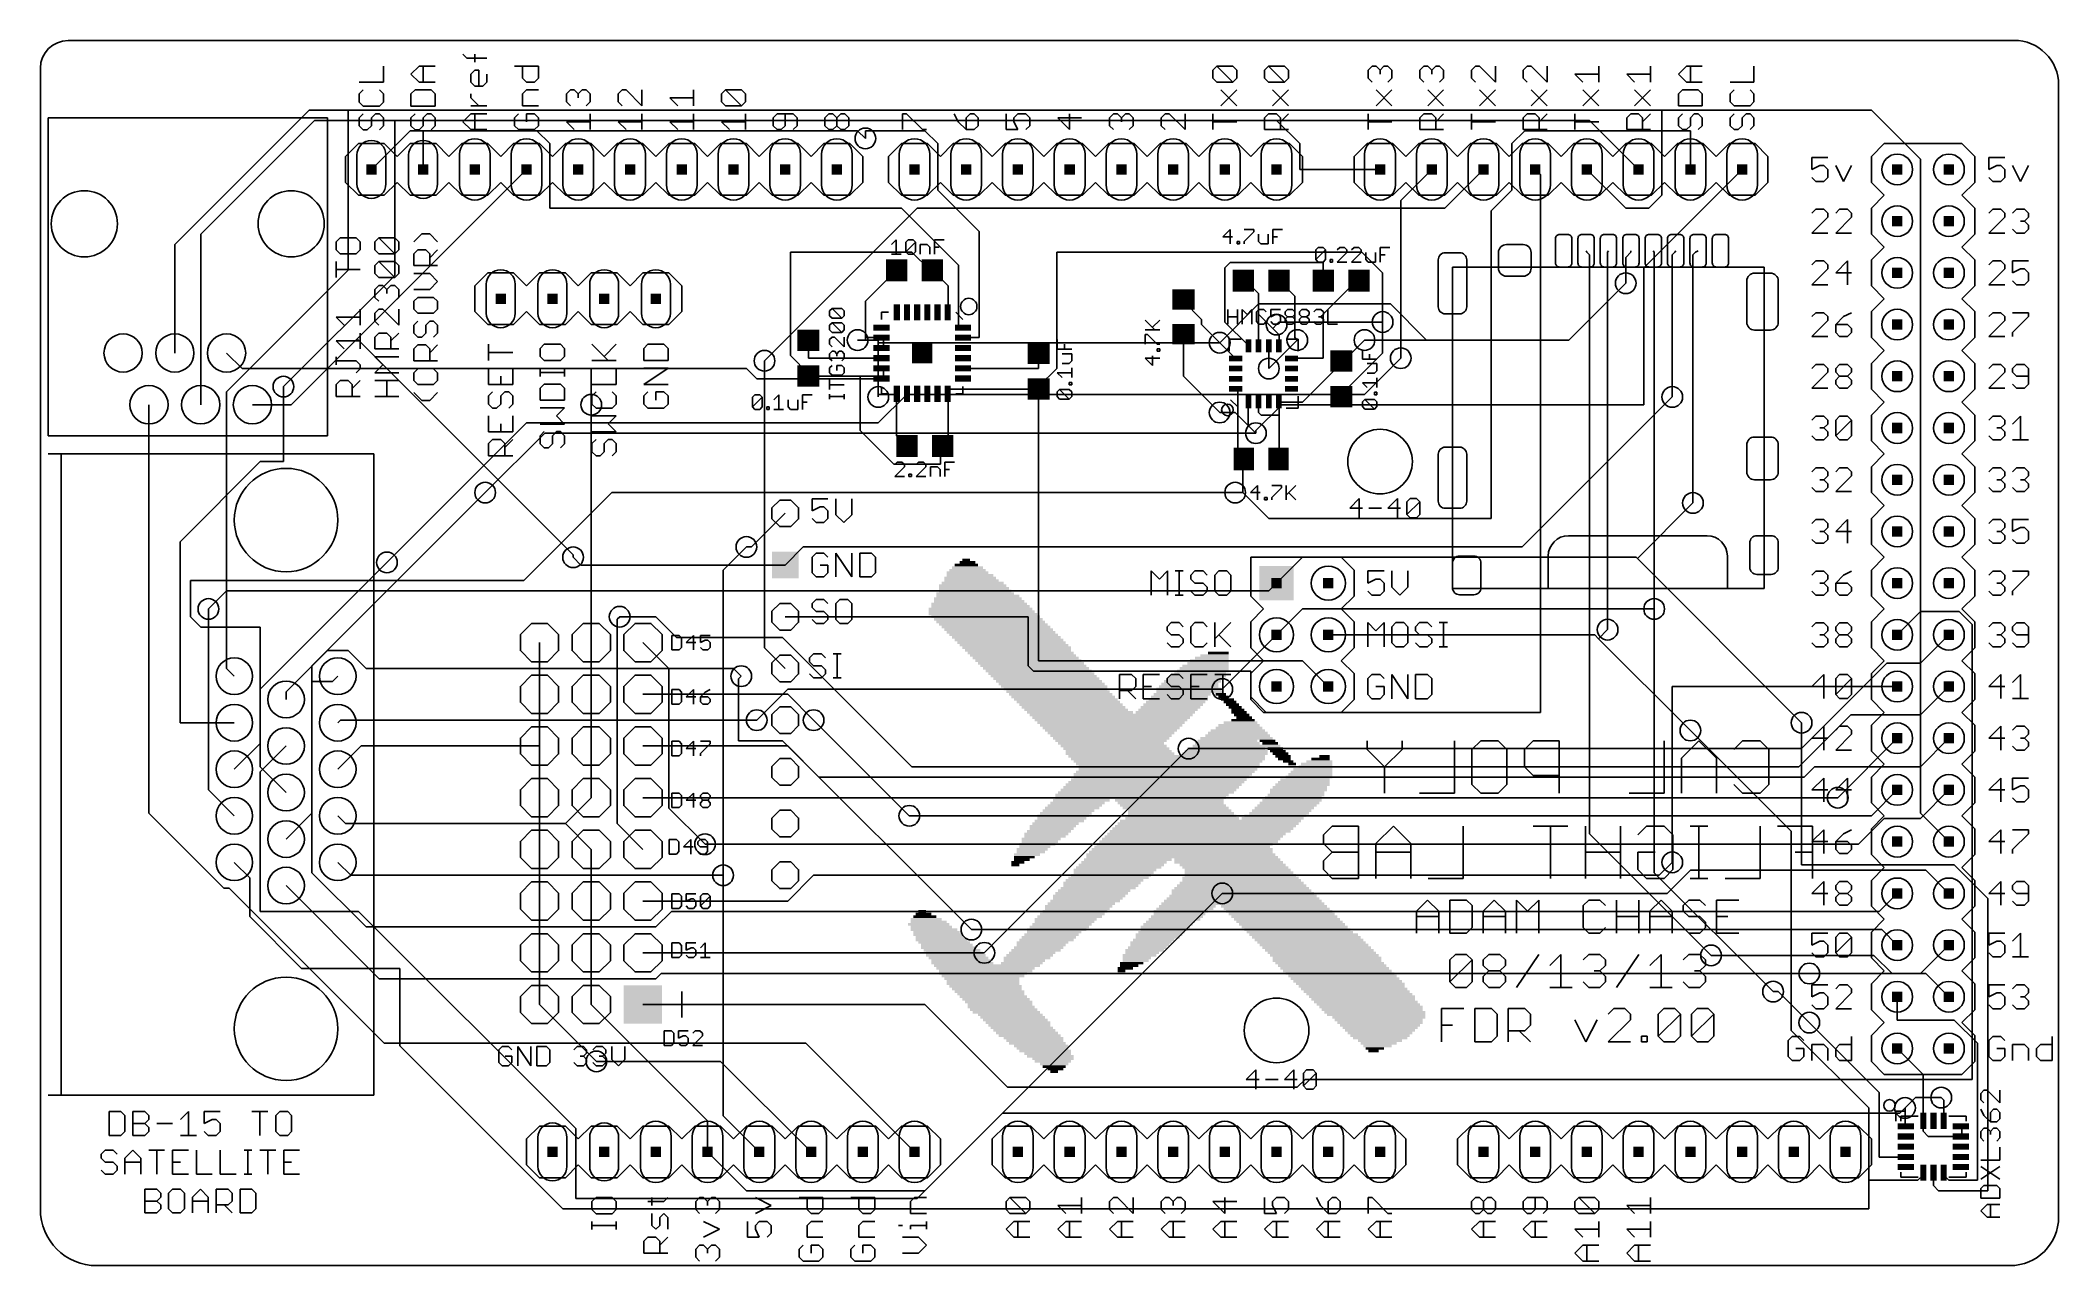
# Model space of a CAD drawing. Extents: x 0 to 3.9, y 0 to 2.37.
import ezdxf

# ---------------------------------------------------------------- set-up
doc = ezdxf.new("R2010")
doc.units = 0
for name, color, linetype in [('1', 22, 'CONTINUOUS'), ('16', 175, 'CONTINUOUS'), ('17', 82, 'CONTINUOUS'), ('18', 82, 'CONTINUOUS'), ('20', 7, 'CONTINUOUS'), ('21', 253, 'CONTINUOUS'), ('22', 253, 'CONTINUOUS')]:
    doc.layers.add(name, color=color, linetype=linetype)

# ---------------------------------------------------------------- blocks, each defined once
blk = doc.blocks.new('RECT')
blk.add_solid([(-0.5, -0.5), (0.5, -0.5), (-0.5, 0.5), (0.5, 0.5)])
blk = doc.blocks.new('ROUNDP')
blk.add_circle((0, 0), 0.5)
blk = doc.blocks.new('LONGP100')
blk.add_lwpolyline([(-0.5, -0.5), (0.5, -0.5, 1), (0.5, 0.5), (-0.5, 0.5, 1)], format="xyb", close=True)
blk = doc.blocks.new('SQUAREP')
blk.add_solid([(-0.5, -0.5), (0.5, -0.5), (-0.5, 0.5), (0.5, 0.5)])
blk = doc.blocks.new('RECT128000X256000R50')
blk.add_lwpolyline([(0.015748, -0.023622), (0.015748, 0.023622, 0.414214), (0.007874, 0.031496), (-0.007874, 0.031496, 0.414214), (-0.015748, 0.023622), (-0.015748, -0.023622, 0.414214), (-0.007874, -0.031496), (0.007874, -0.031496, 0.414214)], format="xyb", close=True)
blk = doc.blocks.new('RECT248000X448000R50')
blk.add_lwpolyline([(0.030512, -0.039862), (0.030512, 0.039862, 0.414214), (0.015256, 0.055118), (-0.015256, 0.055118, 0.414214), (-0.030512, 0.039862), (-0.030512, -0.039862, 0.414214), (-0.015256, -0.055118), (0.015256, -0.055118, 0.414214)], format="xyb", close=True)
blk = doc.blocks.new('RECT248000X336000R50')
blk.add_lwpolyline([(0.030512, -0.026083), (0.030512, 0.026083, 0.414214), (0.015256, 0.041339), (-0.015256, 0.041339, 0.414214), (-0.030512, 0.026083), (-0.030512, -0.026083, 0.414214), (-0.015256, -0.041339), (0.015256, -0.041339, 0.414214)], format="xyb", close=True)
blk = doc.blocks.new('RECT224000X304000R50')
blk.add_lwpolyline([(0.027559, -0.023622), (0.027559, 0.023622, 0.414214), (0.01378, 0.037402), (-0.01378, 0.037402, 0.414214), (-0.027559, 0.023622), (-0.027559, -0.023622, 0.414214), (-0.01378, -0.037402), (0.01378, -0.037402, 0.414214)], format="xyb", close=True)
blk = doc.blocks.new('RECT224000X480000R50')
blk.add_lwpolyline([(0.027559, -0.045276), (0.027559, 0.045276, 0.414214), (0.01378, 0.059055), (-0.01378, 0.059055, 0.414214), (-0.027559, 0.045276), (-0.027559, -0.045276, 0.414214), (-0.01378, -0.059055), (0.01378, -0.059055, 0.414214)], format="xyb", close=True)
blk = doc.blocks.new('RECT256000X248000R50')
blk.add_lwpolyline([(0.031496, -0.015256), (0.031496, 0.015256, 0.414214), (0.01624, 0.030512), (-0.01624, 0.030512, 0.414214), (-0.031496, 0.015256), (-0.031496, -0.015256, 0.414214), (-0.01624, -0.030512), (0.01624, -0.030512, 0.414214)], format="xyb", close=True)
blk = doc.blocks.new('OCTAGONP')
blk.add_lwpolyline([(-0.5, -0.207107), (-0.5, 0.207107), (-0.207107, 0.5), (0.207107, 0.5), (0.5, 0.207107), (0.5, -0.207107), (0.207107, -0.5), (-0.207107, -0.5)], close=True)
blk = doc.blocks.new('ROUNDV')
blk.add_circle((0, 0), 0.5)

msp = doc.modelspace()

# ---------------------------------------------------------------- linework, layer by layer
at = {"layer": '1'}
for p, q in [((0.595, 2.235), (3.54, 2.235)), ((0.595, 1.925), (0.595, 2.235)), ((3.54, 2.235), (3.635, 2.14)), ((0.685, 2.215), (2.39, 2.215)), ((0.685, 1.915), (0.685, 2.215)), ((0.74, 2.195), (0.96, 2.195)), ((0.74, 2.12), (0.74, 2.195)), ((0.96, 2.195), (0.985, 2.17)), ((1.595, 2.195), (1.71, 2.195)), ((1.595, 2.18), (1.595, 2.195)), ((1.71, 2.195), (1.735, 2.17)), ((2.39, 2.215), (2.435, 2.17)), ((2.87, 2.195), (2.845, 2.17)), ((3.19, 2.195), (2.87, 2.195)), ((3.19, 2.12), (3.19, 2.195)), ((0.985, 2.17), (0.985, 2.045)), ((1.735, 2.17), (1.735, 2.08)), ((2.435, 2.17), (2.435, 2.12)), ((2.845, 2.17), (2.845, 2.08)), ((0.6125, 1.7925), (0.94, 2.12)), ((2.435, 2.12), (2.59, 2.12)), ((2.63, 2.06), (2.69, 2.12)), ((2.89, 2.12), (2.9, 2.11)), ((2.9, 2.11), (2.9, 1.07)), ((3.635, 2.14), (3.635, 0.875)), ((1.735, 2.08), (1.815, 2)), ((2.845, 2.08), (2.805, 2.04)), ((0.985, 2.045), (1.665, 2.045)), ((1.665, 2.045), (1.775, 1.935)), ((2.63, 1.755), (2.63, 2.06)), ((2.805, 2.04), (2.805, 1.445)), ((1.815, 2), (1.815, 1.795)), ((1.45, 1.96), (1.685, 1.96)), ((1.45, 1.76), (1.45, 1.96)), ((1.685, 1.96), (1.72, 1.925)), ((1.965, 1.96), (2.555, 1.96)), ((1.965, 1.735), (1.965, 1.96)), ((2.555, 1.96), (2.595, 1.92)), ((2.99, 1.96), (2.988386, 1.962835)), ((2.995, 1.955), (2.99, 1.96)), ((2.995, 0.835), (2.995, 1.955)), ((3.03, 1.96), (3.031693, 1.962835)), ((3.03, 1.23), (3.03, 1.96)), ((3.065, 1.95), (3.075, 1.96)), ((3.075, 1.96), (3.075, 1.962835)), ((3.12, 1.96), (3.118307, 1.962835)), ((3.12, 1.96), (3.12, 1.27)), ((3.155, 1.955), (3.16, 1.96)), ((3.155, 1.68), (3.155, 1.955)), ((3.16, 1.96), (3.161614, 1.962835)), ((3.195, 1.955), (3.2, 1.96)), ((3.195, 1.475), (3.195, 1.955)), ((3.2, 1.96), (3.204921, 1.962835)), ((0.36, 1.69), (0.595, 1.925)), ((0.47, 1.7), (0.685, 1.915)), ((1.655, 1.925), (1.595, 1.865)), ((1.655, 1.925), (1.655551, 1.925)), ((1.72, 1.925), (1.724449, 1.925)), ((1.725, 1.925), (1.724449, 1.925)), ((1.725, 1.925), (1.755, 1.895)), ((1.775, 1.935), (1.775, 1.82)), ((2.3, 1.94), (2.29, 1.93)), ((2.29, 1.93), (2.29, 1.825)), ((2.48, 1.94), (2.3, 1.94)), ((2.48, 1.905), (2.48, 1.94)), ((2.595, 1.92), (2.595, 1.825)), ((3.065, 1.9), (3.065, 1.95)), ((1.755, 1.895), (1.755, 1.845)), ((2.33, 1.905), (2.325551, 1.905)), ((2.33, 1.905), (2.355, 1.88)), ((2.355, 1.88), (2.355, 1.84)), ((2.395, 1.905), (2.394449, 1.905)), ((2.395, 1.905), (2.425, 1.875)), ((2.425, 1.875), (2.425, 1.795)), ((2.545, 1.905), (2.48, 1.84)), ((2.48, 1.905), (2.480551, 1.905)), ((2.545, 1.905), (2.549449, 1.905)), ((1.595, 1.865), (1.595, 1.795)), ((1.755, 1.845), (1.754213, 1.84374)), ((2.21, 1.865), (2.21, 1.868465)), ((2.21, 1.865), (2.245, 1.83)), ((2.355, 1.84), (2.355, 1.78)), ((2.355, 1.84), (2.3825, 1.8125)), ((2.48, 1.84), (2.48, 1.755)), ((1.595, 1.795), (1.625, 1.795)), ((1.595, 1.795), (1.595, 1.79)), ((1.625, 1.795), (1.62626, 1.794528)), ((1.775, 1.82), (1.78, 1.815)), ((1.78, 1.815), (1.78374, 1.814213)), ((1.785, 1.795), (1.78374, 1.794528)), ((1.815, 1.795), (1.785, 1.795)), ((2.21, 1.801535), (2.21, 1.72)), ((2.245, 1.83), (2.245, 1.82)), ((2.245, 1.82), (2.28, 1.785)), ((2.29, 1.825), (2.335, 1.78)), ((2.39, 1.82), (2.3825, 1.8125)), ((2.3825, 1.8125), (2.395, 1.8)), ((2.395, 1.8), (2.395, 1.78)), ((2.425, 1.795), (2.43, 1.79)), ((2.595, 1.825), (2.595, 1.765)), ((0.485, 1.665), (0.6125, 1.7925)), ((1.03, 1.375), (0.6125, 1.7925)), ((1.485, 1.725), (1.45, 1.76)), ((1.485, 1.789449), (1.485, 1.755)), ((1.595, 1.79), (1.58, 1.79)), ((1.63, 1.79), (1.62626, 1.794528)), ((1.63, 1.775), (1.62626, 1.774843)), ((1.63, 1.79), (1.63, 1.775)), ((1.93, 1.764449), (1.93, 1.735)), ((2.28, 1.785), (2.31, 1.755)), ((2.335, 1.78), (2.335472, 1.778937)), ((2.355, 1.78), (2.355157, 1.778937)), ((2.375, 1.775), (2.374843, 1.778937)), ((2.375, 1.735), (2.375, 1.775)), ((2.395, 1.78), (2.394528, 1.778937)), ((2.515, 1.745), (2.56, 1.79)), ((2.595, 1.765), (2.515, 1.685)), ((1.4, 1.75), (1.4, 1.195)), ((1.485, 1.755), (1.625, 1.755)), ((1.485, 1.725), (1.485, 1.720551)), ((1.485, 1.72), (1.485, 1.720551)), ((1.485, 1.72), (1.585, 1.72)), ((1.585, 1.72), (1.625, 1.72)), ((1.585, 1.615), (1.585, 1.72)), ((1.625, 1.755), (1.62626, 1.755157)), ((1.625, 1.72), (1.62626, 1.715787)), ((1.63, 1.735), (1.62626, 1.735472)), ((1.63, 1.72), (1.62626, 1.715787)), ((1.63, 1.735), (1.63, 1.72)), ((1.785, 1.735), (1.78374, 1.735472)), ((1.93, 1.735), (1.785, 1.735)), ((1.93, 1.7), (1.965, 1.735)), ((2.21, 1.72), (2.28, 1.65)), ((2.31, 1.755), (2.311063, 1.754528)), ((2.42, 1.755), (2.418937, 1.754528)), ((2.48, 1.755), (2.42, 1.755)), ((2.44, 1.67), (2.515, 1.745)), ((2.515, 1.745), (2.515, 1.749449)), ((0.36, 1.155), (0.36, 1.69)), ((1.62, 1.685), (1.65, 1.685)), ((1.62, 1.68), (1.62, 1.685)), ((1.65, 1.685), (1.655787, 1.68626)), ((1.655, 1.685), (1.655787, 1.68626)), ((1.655, 1.605), (1.655, 1.685)), ((1.755, 1.69), (1.754213, 1.68626)), ((1.755, 1.685), (1.754213, 1.68626)), ((1.755, 1.695), (1.93, 1.695)), ((1.755, 1.69), (1.755, 1.695)), ((1.755, 1.595), (1.755, 1.685)), ((1.93, 1.7), (1.93, 1.695551)), ((1.93, 1.695), (1.93, 1.695551)), ((1.93, 1.695), (1.93, 1.17)), ((2.315, 1.695), (2.311063, 1.695472)), ((2.315, 1.57), (2.315, 1.695)), ((2.515, 1.685), (2.515, 1.680551)), ((0.41, 1.665), (0.485, 1.665)), ((1.065, 1.205), (1.065, 1.665)), ((2.335, 1.67), (2.335472, 1.671063)), ((2.335, 1.625), (2.335, 1.67)), ((2.355, 1.67), (2.355157, 1.671063)), ((2.355, 1.65), (2.355, 1.67)), ((2.36, 1.645), (2.355, 1.65)), ((2.395, 1.645), (2.36, 1.645)), ((2.395, 1.67), (2.394528, 1.671063)), ((2.4, 1.67), (2.394528, 1.671063)), ((2.395, 1.67), (2.395, 1.645)), ((2.395, 1.645), (2.395, 1.56)), ((2.4, 1.67), (2.44, 1.67)), ((1.65, 1.55), (1.585, 1.615)), ((1.675, 1.585), (1.655, 1.605)), ((2.35, 1.61), (2.335, 1.625)), ((1.675, 1.585), (1.675551, 1.585)), ((1.74, 1.585), (1.74, 1.55)), ((1.74, 1.585), (1.744449, 1.585)), ((1.745, 1.585), (1.744449, 1.585)), ((1.745, 1.585), (1.755, 1.595)), ((2.325, 1.56), (2.315, 1.57)), ((1.74, 1.55), (1.65, 1.55)), ((2.325, 1.495), (2.325, 1.56)), ((2.325, 1.56), (2.326535, 1.56)), ((2.395, 1.56), (2.393465, 1.56)), ((0.86, 1.495), (0.525, 1.16)), ((2.325, 1.495), (2.31, 1.495)), ((2.375, 1.445), (2.325, 1.495)), ((2.805, 1.445), (2.375, 1.445)), ((1.03, 1.37), (1.03, 1.375)), ((1.32, 1.345), (1.365, 1.39)), ((0.425, 1.115), (0.67, 1.36)), ((1.32, 0.755), (1.32, 1.345)), ((0.325, 1.27), (0.325, 0.92)), ((1.115, 1.25), (1.12, 1.255)), ((1.115, 0.855), (1.115, 1.25)), ((1.91, 1.255), (1.44, 1.255)), ((1.91, 1.16), (1.91, 1.255)), ((3.12, 1.27), (3.12, 0.76)), ((0.965, 1.205), (0.965, 1.105)), ((1.065, 1.105), (1.065, 1.205)), ((1.165, 1.205), (1.215, 1.155)), ((1.4, 1.195), (1.44, 1.155)), ((0.375, 1.14), (0.36, 1.155)), ((0.525, 1.16), (0.525, 0.875)), ((1.215, 1.155), (1.215, 0.885)), ((1.355, 1.14), (1.35, 1.135)), ((1.35, 1.135), (1.35, 1.015)), ((1.92, 1.15), (1.91, 1.16)), ((2.34, 1.15), (1.92, 1.15)), ((1.93, 1.17), (2.44, 1.17)), ((2.34, 1.1), (2.34, 1.15)), ((2.44, 1.17), (2.49, 1.12)), ((0.425, 1.01), (0.425, 1.115)), ((0.965, 1.005), (0.965, 1.105)), ((1.065, 1.105), (1.065, 1.005)), ((1.445, 1.115), (1.385, 1.055)), ((2.285, 1.115), (1.445, 1.115)), ((2.37, 1.07), (2.34, 1.1)), ((3.155, 1.12), (3.59, 1.12)), ((3.155, 0.78), (3.155, 1.12)), ((1.495, 1.055), (1.68, 0.87)), ((2.9, 1.07), (2.37, 1.07)), ((1.35, 1.015), (1.435, 1.015)), ((1.435, 1.015), (1.8, 0.65)), ((3.19, 1.035), (3.385, 0.84)), ((3.405, 1.05), (3.405, 0.775)), ((3.475, 0.905), (3.59, 1.02)), ((0.375, 0.96), (0.425, 1.01)), ((0.475, 1.005), (0.425, 0.955)), ((0.965, 0.905), (0.965, 1.005)), ((1.065, 0.905), (1.065, 1.005)), ((1.825, 0.605), (2.22, 1)), ((0.425, 0.955), (0.425, 0.685)), ((0.325, 0.92), (0.375, 0.87)), ((0.965, 0.905), (0.965, 0.805)), ((0.525, 0.875), (0.475, 0.825)), ((1.215, 0.885), (1.285, 0.815)), ((3.635, 0.875), (3.69, 0.82)), ((1.165, 0.805), (1.115, 0.855)), ((3.23, 0.6), (2.995, 0.835)), ((3.385, 0.84), (3.385, 0.455)), ((0.965, 0.705), (0.965, 0.805)), ((1.065, 0.805), (1.065, 0.705)), ((0.405, 0.75), (0.375, 0.78)), ((0.405, 0.675), (0.405, 0.75)), ((1.32, 0.29), (1.32, 0.755)), ((3.12, 0.76), (3.35, 0.53)), ((3.405, 0.775), (3.7, 0.775)), ((3.7, 0.775), (3.765, 0.71)), ((0.965, 0.705), (0.965, 0.605)), ((1.065, 0.705), (1.065, 0.605)), ((1.695, 0.13), (2.285, 0.72)), ((3.765, 0.71), (3.765, 0.145)), ((0.505, 0.575), (0.405, 0.675)), ((0.425, 0.685), (0.615, 0.685)), ((0.615, 0.685), (1.035, 0.265)), ((0.965, 0.505), (0.965, 0.605)), ((1.065, 0.605), (1.065, 0.505)), ((3.635, 0.565), (3.69, 0.62)), ((0.695, 0.575), (0.505, 0.575)), ((0.695, 0.425), (0.695, 0.575)), ((3.42, 0.565), (3.635, 0.565)), ((3.59, 0.52), (3.59, 0.475)), ((0.965, 0.505), (1.075, 0.395)), ((1.29, 0.28), (1.065, 0.505)), ((3.42, 0.47), (3.555, 0.335)), ((3.59, 0.475), (3.7, 0.475)), ((3.7, 0.475), (3.745, 0.43)), ((3.385, 0.455), (3.535, 0.305)), ((3.745, 0.43), (3.745, 0.165)), ((1.01, 0.11), (0.695, 0.425)), ((3.59, 0.42), (3.64, 0.37)), ((3.64, 0.37), (3.64, 0.285)), ((3.555, 0.335), (3.555, 0.21)), ((3.68, 0.32), (3.675, 0.325)), ((3.68, 0.285), (3.68, 0.32)), ((1.29, 0.22), (1.29, 0.28)), ((1.39, 0.22), (1.32, 0.29)), ((3.535, 0.305), (3.535, 0.165)), ((3.605, 0.305), (3.605, 0.27)), ((3.64, 0.285), (3.640315, 0.280197)), ((3.64, 0.28), (3.640315, 0.280197)), ((3.64, 0.26), (3.64, 0.28)), ((3.68, 0.285), (3.679685, 0.280197)), ((1.035, 0.265), (1.035, 0.13)), ((3.605, 0.27), (3.60685, 0.26937)), ((3.65, 0.25), (3.64, 0.26)), ((3.71, 0.25), (3.65, 0.25)), ((3.71, 0.25), (3.71315, 0.249685)), ((3.715, 0.265), (3.71315, 0.26937)), ((3.715, 0.25), (3.71315, 0.249685)), ((3.715, 0.265), (3.715, 0.25)), ((3.555, 0.21), (3.605, 0.21)), ((3.605, 0.21), (3.60685, 0.210315)), ((3.535, 0.165), (3.63, 0.165)), ((3.535, 0.165), (3.535, 0.11)), ((3.63, 0.165), (3.64, 0.175)), ((3.64, 0.175), (3.640315, 0.179803)), ((3.66, 0.155), (3.66, 0.179803)), ((3.68, 0.175), (3.679685, 0.179803)), ((3.69, 0.165), (3.68, 0.175)), ((3.745, 0.165), (3.69, 0.165)), ((1.035, 0.13), (1.695, 0.13)), ((3.67, 0.145), (3.66, 0.155)), ((3.765, 0.145), (3.67, 0.145)), ((3.535, 0.11), (1.01, 0.11))]:
    msp.add_line(p, q, dxfattribs=at)
at = {"layer": '16'}
for p, q in [((0.26, 1.975), (0.52, 2.235)), ((0.52, 2.235), (3.135, 2.235)), ((3.135, 2.235), (3.135, 2.07)), ((0.31, 1.995), (0.53, 2.215)), ((0.53, 2.215), (2.995, 2.215)), ((0.64, 2.12), (0.715, 2.195)), ((0.715, 2.195), (1.58, 2.195)), ((1.58, 2.195), (1.595, 2.18)), ((2.995, 2.215), (3.09, 2.12)), ((2.79, 2.12), (2.715, 2.045)), ((3.065, 2.045), (2.99, 2.12)), ((3.1, 1.93), (3.29, 2.12)), ((3.135, 2.07), (3.11, 2.045)), ((1.695, 2.045), (1.4, 1.75)), ((2.715, 2.045), (1.695, 2.045)), ((3.11, 2.045), (3.065, 2.045)), ((0.31, 1.665), (0.31, 1.995)), ((0.26, 1.765), (0.26, 1.975)), ((3.1, 1.665), (3.1, 1.93)), ((2.955, 1.79), (3.065, 1.9)), ((2.355, 1.86), (2.28, 1.785)), ((2.61, 1.86), (2.355, 1.86)), ((2.68, 1.79), (2.61, 1.86)), ((2.395, 1.825), (2.39, 1.82)), ((2.595, 1.825), (2.395, 1.825)), ((0.39, 1.735), (0.36, 1.765)), ((1.58, 1.79), (1.62, 1.79)), ((1.62, 1.79), (1.62, 1.785)), ((1.62, 1.785), (1.62, 1.715)), ((1.62, 1.785), (2.28, 1.785)), ((2.43, 1.79), (2.375, 1.735)), ((2.56, 1.79), (2.68, 1.79)), ((2.68, 1.79), (2.955, 1.79)), ((1.065, 1.735), (0.39, 1.735)), ((1.365, 1.735), (1.065, 1.735)), ((1.065, 1.665), (1.065, 1.735)), ((1.385, 1.715), (1.365, 1.735)), ((2.56, 1.685), (2.63, 1.755)), ((0.47, 1.555), (0.47, 1.7)), ((1.62, 1.715), (1.385, 1.715)), ((1.62, 1.715), (1.62, 1.68)), ((1.62, 1.63), (1.675, 1.685)), ((1.675, 1.685), (2.56, 1.685)), ((2.865, 1.39), (3.155, 1.68)), ((0.21, 1.665), (0.21, 0.875)), ((2.28, 1.65), (2.31, 1.65)), ((2.31, 1.65), (2.35, 1.61)), ((2.35, 1.615), (2.4, 1.665)), ((2.4, 1.665), (3.1, 1.665)), ((0.67, 1.36), (0.94, 1.63)), ((0.975, 1.61), (0.86, 1.495)), ((0.94, 1.63), (1.62, 1.63)), ((2.35, 1.61), (0.975, 1.61)), ((2.35, 1.615), (2.35, 1.61)), ((0.27, 1.4), (0.425, 1.555)), ((0.425, 1.555), (0.47, 1.555)), ((1.105, 1.495), (0.935, 1.325)), ((2.31, 1.495), (1.105, 1.495)), ((1.375, 1.39), (1.44, 1.455)), ((3.0875, 1.3675), (3.195, 1.475)), ((0.27, 1.05), (0.27, 1.4)), ((1.045, 1.355), (1.03, 1.37)), ((1.365, 1.39), (1.375, 1.39)), ((1.44, 1.355), (1.475, 1.39)), ((1.475, 1.39), (2.865, 1.39)), ((2.39, 1.32), (2.44, 1.37)), ((2.44, 1.37), (3.085, 1.37)), ((3.085, 1.37), (3.0875, 1.3675)), ((3.0875, 1.3675), (3.405, 1.05)), ((1.44, 1.355), (1.045, 1.355)), ((0.29, 1.325), (0.29, 1.255)), ((0.935, 1.325), (0.29, 1.325)), ((0.36, 1.305), (0.325, 1.27)), ((2.375, 1.305), (0.36, 1.305)), ((2.39, 1.32), (2.375, 1.305)), ((0.29, 1.255), (0.31, 1.235)), ((1.12, 1.255), (1.19, 1.255)), ((1.19, 1.255), (1.23, 1.215)), ((2.44, 1.27), (2.39, 1.22)), ((3.12, 1.27), (2.44, 1.27)), ((3.635, 1.265), (3.59, 1.22)), ((3.71, 1.265), (3.635, 1.265)), ((3.735, 1.24), (3.71, 1.265)), ((0.31, 1.235), (0.425, 1.235)), ((0.425, 1.235), (0.425, 0.965)), ((1.23, 1.215), (1.435, 1.215)), ((1.435, 1.215), (1.685, 0.965)), ((2.39, 1.22), (2.285, 1.115)), ((2.49, 1.22), (3.005, 1.22)), ((3.005, 1.22), (3.0125, 1.2125)), ((3.0125, 1.2125), (3.03, 1.23)), ((3.0125, 1.2125), (3.19, 1.035)), ((3.635, 1.165), (3.69, 1.22)), ((3.735, 0.36), (3.735, 1.24)), ((0.475, 1.11), (0.555, 1.19)), ((0.555, 1.19), (0.595, 1.19)), ((0.595, 1.19), (0.63, 1.155)), ((0.575, 1.14), (0.565, 1.13)), ((0.63, 1.155), (1.34, 1.155)), ((1.34, 1.155), (1.355, 1.14)), ((3.405, 1), (3.57, 1.165)), ((3.57, 1.165), (3.635, 1.165)), ((0.475, 1.095), (0.475, 1.11)), ((0.525, 1.13), (0.525, 0.76)), ((0.565, 1.13), (0.525, 1.13)), ((1.165, 1.105), (1.445, 1.105)), ((1.445, 1.105), (1.495, 1.055)), ((3.635, 1.065), (3.69, 1.12)), ((0.58, 1.055), (0.575, 1.05)), ((1.385, 1.055), (0.58, 1.055)), ((3.4, 0.965), (3.5, 1.065)), ((3.5, 1.065), (3.635, 1.065)), ((0.375, 1.05), (0.27, 1.05)), ((3.635, 0.965), (3.69, 1.02)), ((0.62, 1.005), (0.575, 0.96)), ((0.965, 1.005), (0.62, 1.005)), ((1.165, 1.005), (1.445, 1.005)), ((1.445, 1.005), (1.505, 0.945)), ((2.22, 1), (3.405, 1)), ((0.425, 0.965), (0.475, 0.915)), ((1.505, 0.945), (3.41, 0.945)), ((1.685, 0.965), (3.4, 0.965)), ((3.41, 0.945), (3.43, 0.965)), ((3.43, 0.965), (3.635, 0.965)), ((1.065, 0.905), (1.015, 0.855)), ((1.165, 0.905), (3.475, 0.905)), ((3.54, 0.87), (3.59, 0.92)), ((3.635, 0.865), (3.69, 0.92)), ((0.21, 0.875), (0.355, 0.73)), ((0.59, 0.855), (0.575, 0.87)), ((1.68, 0.87), (3.54, 0.87)), ((3.515, 0.815), (3.565, 0.865)), ((3.565, 0.865), (3.635, 0.865)), ((1.015, 0.855), (0.59, 0.855)), ((1.015, 0.855), (1.065, 0.805)), ((1.285, 0.815), (3.515, 0.815)), ((0.525, 0.76), (0.63, 0.655)), ((0.6, 0.755), (0.575, 0.78)), ((1.32, 0.755), (0.6, 0.755)), ((1.445, 0.705), (1.495, 0.755)), ((1.495, 0.755), (3.13, 0.755)), ((3.13, 0.755), (3.155, 0.78)), ((3.145, 0.72), (3.19, 0.765)), ((3.19, 0.765), (3.645, 0.765)), ((3.645, 0.765), (3.69, 0.72)), ((0.355, 0.73), (0.365, 0.73)), ((0.365, 0.73), (0.665, 0.43)), ((0.475, 0.735), (0.655, 0.555)), ((1.165, 0.705), (1.445, 0.705)), ((2.285, 0.72), (3.145, 0.72)), ((3.555, 0.685), (3.59, 0.72)), ((1.19, 0.655), (1.22, 0.685)), ((1.22, 0.685), (3.555, 0.685)), ((0.63, 0.655), (1.19, 0.655)), ((1.8, 0.65), (3.56, 0.65)), ((3.56, 0.65), (3.59, 0.62)), ((1.165, 0.605), (1.825, 0.605)), ((3.545, 0.6), (3.23, 0.6)), ((3.58, 0.565), (3.545, 0.6)), ((0.655, 0.555), (1.19, 0.555)), ((1.19, 0.555), (1.2, 0.565)), ((1.2, 0.565), (3.42, 0.565)), ((3.645, 0.565), (3.58, 0.565)), ((3.69, 0.52), (3.645, 0.565)), ((3.35, 0.53), (3.36, 0.53)), ((3.36, 0.53), (3.42, 0.47)), ((1.165, 0.505), (1.71, 0.505)), ((1.71, 0.505), (1.87, 0.345)), ((0.665, 0.43), (1.48, 0.43)), ((1.48, 0.43), (1.69, 0.22)), ((1.075, 0.395), (1.315, 0.395)), ((1.315, 0.395), (1.49, 0.22)), ((2.43, 0.345), (2.445, 0.36)), ((2.445, 0.36), (3.735, 0.36)), ((1.87, 0.345), (2.43, 0.345)), ((3.625, 0.325), (3.605, 0.305)), ((3.675, 0.325), (3.625, 0.325)), ((1.71, 0.145), (1.86, 0.295)), ((1.86, 0.295), (3.595, 0.295)), ((3.595, 0.295), (3.605, 0.305)), ((1.29, 0.22), (1.365, 0.145)), ((1.365, 0.145), (1.71, 0.145))]:
    msp.add_line(p, q, dxfattribs=at)
at = {"layer": '20'}
for p, q in [((3.815916, 2.369717), (0.053705, 2.369608)), ((0, 2.315901), (0, 0.109202)), ((3.902008, 0.094063), (3.902008, 2.283628)), ((0.109202, 0), (3.807945, 0))]:
    msp.add_line(p, q, dxfattribs=at)
for centre, radius in [((0.085, 2.015), 0.064), ((0.485, 2.015), 0.064), ((2.59, 1.555), 0.0625), ((2.39, 0.455), 0.0625)]:
    msp.add_circle(centre, radius, dxfattribs=at)
for centre, radius, start, end in [((0.054391, 2.315217), 0.054395, 90.722182, 179.279525), ((3.815918, 2.283628), 0.086089, 360, 90.001638), ((0.109202, 0.109202), 0.109202, 180, 270), ((3.807945, 0.094063), 0.094063, 270, 0)]:
    msp.add_arc(centre, radius, start, end, dxfattribs=at)
at = {"layer": '21'}
for p, q in [((0.824634, 2.335118), (0.816961, 2.342791)), ((0.83998, 2.327445), (0.83998, 2.342791)), ((0.6635, 2.288578), (0.6635, 2.319939)), ((0.71646, 2.304258), (0.73214, 2.319939)), ((0.73214, 2.288578), (0.71646, 2.304258)), ((0.73214, 2.319939), (0.7635, 2.319939)), ((0.73998, 2.288578), (0.73998, 2.319939)), ((0.863, 2.335118), (0.824634, 2.335118)), ((0.832307, 2.304425), (0.83998, 2.312098)), ((0.832307, 2.289078), (0.832307, 2.304425)), ((0.83998, 2.312098), (0.847654, 2.312098)), ((0.847654, 2.312098), (0.847654, 2.281405)), ((0.863, 2.304425), (0.863, 2.289078)), ((0.916961, 2.319771), (0.963, 2.319771)), ((0.932307, 2.296752), (0.932307, 2.319771)), ((0.963, 2.319771), (0.963, 2.296752)), ((2.266961, 2.312098), (2.274634, 2.319771)), ((2.266961, 2.296752), (2.266961, 2.312098)), ((2.274634, 2.319771), (2.305327, 2.319771)), ((2.305327, 2.289078), (2.274634, 2.319771)), ((2.305327, 2.319771), (2.313, 2.312098)), ((2.313, 2.312098), (2.313, 2.296752)), ((2.366961, 2.312098), (2.374634, 2.319771)), ((2.366961, 2.296752), (2.366961, 2.312098)), ((2.374634, 2.319771), (2.405327, 2.319771)), ((2.405327, 2.289078), (2.374634, 2.319771)), ((2.405327, 2.319771), (2.413, 2.312098)), ((2.413, 2.312098), (2.413, 2.296752)), ((2.566961, 2.312098), (2.574634, 2.319771)), ((2.566961, 2.296752), (2.566961, 2.312098)), ((2.574634, 2.319771), (2.582307, 2.319771)), ((2.582307, 2.319771), (2.58998, 2.312098)), ((2.58998, 2.312098), (2.597654, 2.319771)), ((2.58998, 2.312098), (2.58998, 2.304425)), ((2.597654, 2.319771), (2.605327, 2.319771)), ((2.605327, 2.319771), (2.613, 2.312098)), ((2.613, 2.312098), (2.613, 2.296752)), ((2.666961, 2.312098), (2.674634, 2.319771)), ((2.666961, 2.296752), (2.666961, 2.312098)), ((2.674634, 2.319771), (2.682307, 2.319771)), ((2.682307, 2.319771), (2.68998, 2.312098)), ((2.68998, 2.312098), (2.697654, 2.319771)), ((2.68998, 2.312098), (2.68998, 2.304425)), ((2.697654, 2.319771), (2.705327, 2.319771)), ((2.705327, 2.319771), (2.713, 2.312098)), ((2.713, 2.312098), (2.713, 2.296752)), ((2.774634, 2.319771), (2.766961, 2.312098)), ((2.766961, 2.312098), (2.766961, 2.296752)), ((2.782307, 2.319771), (2.774634, 2.319771)), ((2.813, 2.289078), (2.782307, 2.319771)), ((2.813, 2.319771), (2.813, 2.289078)), ((2.874634, 2.319771), (2.866961, 2.312098)), ((2.866961, 2.312098), (2.866961, 2.296752)), ((2.882307, 2.319771), (2.874634, 2.319771)), ((2.913, 2.289078), (2.882307, 2.319771)), ((2.913, 2.319771), (2.913, 2.289078)), ((2.982307, 2.289078), (2.966961, 2.304425)), ((2.966961, 2.304425), (3.013, 2.304425)), ((3.013, 2.289078), (3.013, 2.319771)), ((3.082307, 2.289078), (3.066961, 2.304425)), ((3.066961, 2.304425), (3.113, 2.304425)), ((3.113, 2.289078), (3.113, 2.319771)), ((3.166961, 2.304425), (3.182307, 2.319771)), ((3.182307, 2.289078), (3.166961, 2.304425)), ((3.182307, 2.319771), (3.213, 2.319771)), ((3.18998, 2.289078), (3.18998, 2.319771)), ((3.313, 2.289078), (3.313, 2.319771)), ((0.61646, 2.288578), (0.6635, 2.288578)), ((0.6243, 2.273899), (0.61646, 2.266059)), ((0.61646, 2.266059), (0.61646, 2.250379)), ((0.6635, 2.266059), (0.65566, 2.273899)), ((0.6635, 2.250379), (0.6635, 2.266059)), ((0.7243, 2.273899), (0.71646, 2.266059)), ((0.71646, 2.266059), (0.71646, 2.242539)), ((0.75566, 2.273899), (0.7243, 2.273899)), ((0.7635, 2.288578), (0.73214, 2.288578)), ((0.7635, 2.266059), (0.75566, 2.273899)), ((0.7635, 2.242539), (0.7635, 2.266059)), ((0.83998, 2.281405), (0.832307, 2.289078)), ((0.832307, 2.258386), (0.832307, 2.266059)), ((0.855327, 2.281405), (0.83998, 2.281405)), ((0.863, 2.289078), (0.855327, 2.281405)), ((0.93998, 2.289078), (0.932307, 2.296752)), ((0.932307, 2.266059), (0.93998, 2.273732)), ((0.932307, 2.243039), (0.932307, 2.266059)), ((0.955327, 2.289078), (0.93998, 2.289078)), ((0.93998, 2.273732), (0.963, 2.273732)), ((0.963, 2.296752), (0.955327, 2.289078)), ((1.016961, 2.266059), (1.024634, 2.273732)), ((1.016961, 2.250712), (1.016961, 2.266059)), ((1.024634, 2.273732), (1.032307, 2.273732)), ((1.032307, 2.273732), (1.03998, 2.266059)), ((1.03998, 2.266059), (1.047654, 2.273732)), ((1.03998, 2.266059), (1.03998, 2.258386)), ((1.047654, 2.273732), (1.055327, 2.273732)), ((1.055327, 2.273732), (1.063, 2.266059)), ((1.063, 2.266059), (1.063, 2.250712)), ((1.124634, 2.273732), (1.116961, 2.266059)), ((1.116961, 2.266059), (1.116961, 2.250712)), ((1.132307, 2.273732), (1.124634, 2.273732)), ((1.163, 2.243039), (1.132307, 2.273732)), ((1.163, 2.273732), (1.163, 2.243039)), ((1.263, 2.243039), (1.263, 2.273732)), ((1.316961, 2.266059), (1.324634, 2.273732)), ((1.316961, 2.250712), (1.316961, 2.266059)), ((1.324634, 2.273732), (1.355327, 2.273732)), ((1.355327, 2.243039), (1.324634, 2.273732)), ((1.355327, 2.273732), (1.363, 2.266059)), ((1.363, 2.266059), (1.363, 2.250712)), ((2.274634, 2.289078), (2.266961, 2.296752)), ((2.305327, 2.289078), (2.274634, 2.289078)), ((2.282307, 2.243039), (2.313, 2.273732)), ((2.313, 2.243039), (2.282307, 2.273732)), ((2.313, 2.296752), (2.305327, 2.289078)), ((2.374634, 2.289078), (2.366961, 2.296752)), ((2.405327, 2.289078), (2.374634, 2.289078)), ((2.382307, 2.243039), (2.413, 2.273732)), ((2.413, 2.243039), (2.382307, 2.273732)), ((2.413, 2.296752), (2.405327, 2.289078)), ((2.574634, 2.289078), (2.566961, 2.296752)), ((2.582307, 2.243039), (2.613, 2.273732)), ((2.613, 2.243039), (2.582307, 2.273732)), ((2.613, 2.296752), (2.605327, 2.289078)), ((2.674634, 2.289078), (2.666961, 2.296752)), ((2.682307, 2.243039), (2.713, 2.273732)), ((2.713, 2.243039), (2.682307, 2.273732)), ((2.713, 2.296752), (2.705327, 2.289078)), ((2.766961, 2.296752), (2.774634, 2.289078)), ((2.782307, 2.243039), (2.813, 2.273732)), ((2.813, 2.243039), (2.782307, 2.273732)), ((2.866961, 2.296752), (2.874634, 2.289078)), ((2.882307, 2.243039), (2.913, 2.273732)), ((2.913, 2.243039), (2.882307, 2.273732)), ((2.982307, 2.243039), (3.013, 2.273732)), ((3.013, 2.243039), (2.982307, 2.273732)), ((3.082307, 2.243039), (3.113, 2.273732)), ((3.113, 2.243039), (3.082307, 2.273732)), ((3.174634, 2.273732), (3.166961, 2.266059)), ((3.166961, 2.266059), (3.166961, 2.243039)), ((3.205327, 2.273732), (3.174634, 2.273732)), ((3.213, 2.289078), (3.182307, 2.289078)), ((3.213, 2.266059), (3.205327, 2.273732)), ((3.213, 2.243039), (3.213, 2.266059)), ((3.266961, 2.289078), (3.313, 2.289078)), ((3.274634, 2.273732), (3.266961, 2.266059)), ((3.266961, 2.266059), (3.266961, 2.250712)), ((3.313, 2.266059), (3.305327, 2.273732)), ((3.313, 2.250712), (3.313, 2.266059)), ((0.61646, 2.250379), (0.6243, 2.242539)), ((0.6243, 2.22786), (0.61646, 2.22002)), ((0.6243, 2.242539), (0.65566, 2.242539)), ((0.63998, 2.22002), (0.64782, 2.22786)), ((0.64782, 2.22786), (0.65566, 2.22786)), ((0.65566, 2.242539), (0.6635, 2.250379)), ((0.65566, 2.22786), (0.6635, 2.22002)), ((0.71646, 2.242539), (0.7635, 2.242539)), ((0.7243, 2.22786), (0.71646, 2.22002)), ((0.73998, 2.22002), (0.74782, 2.22786)), ((0.74782, 2.22786), (0.75566, 2.22786)), ((0.75566, 2.22786), (0.7635, 2.22002)), ((0.816961, 2.212346), (0.832307, 2.227693)), ((0.847654, 2.243039), (0.832307, 2.258386)), ((0.863, 2.243039), (0.832307, 2.243039)), ((0.832307, 2.227693), (0.863, 2.227693)), ((0.83998, 2.197), (0.83998, 2.227693)), ((0.924634, 2.227693), (0.916961, 2.22002)), ((0.963, 2.243039), (0.932307, 2.243039)), ((0.955327, 2.227693), (0.93998, 2.227693)), ((0.93998, 2.227693), (0.93998, 2.212346)), ((0.963, 2.22002), (0.955327, 2.227693)), ((1.024634, 2.243039), (1.016961, 2.250712)), ((1.063, 2.250712), (1.055327, 2.243039)), ((1.063, 2.197), (1.063, 2.227693)), ((1.116961, 2.250712), (1.124634, 2.243039)), ((1.163, 2.197), (1.163, 2.227693)), ((1.232307, 2.243039), (1.216961, 2.258386)), ((1.216961, 2.258386), (1.263, 2.258386)), ((1.263, 2.197), (1.263, 2.227693)), ((1.324634, 2.243039), (1.316961, 2.250712)), ((1.355327, 2.243039), (1.324634, 2.243039)), ((1.363, 2.250712), (1.355327, 2.243039)), ((1.363, 2.197), (1.363, 2.227693)), ((1.424634, 2.227693), (1.416961, 2.22002)), ((1.455327, 2.227693), (1.424634, 2.227693)), ((1.43998, 2.204673), (1.43998, 2.227693)), ((1.463, 2.22002), (1.455327, 2.227693)), ((1.516961, 2.22002), (1.524634, 2.227693)), ((1.524634, 2.227693), (1.532307, 2.227693)), ((1.532307, 2.227693), (1.53998, 2.22002)), ((1.53998, 2.22002), (1.547654, 2.227693)), ((1.547654, 2.227693), (1.555327, 2.227693)), ((1.555327, 2.227693), (1.563, 2.22002)), ((1.666961, 2.197), (1.666961, 2.227693)), ((1.666961, 2.227693), (1.674634, 2.227693)), ((1.674634, 2.227693), (1.705327, 2.197)), ((1.766961, 2.227693), (1.774634, 2.212346)), ((1.797654, 2.227693), (1.78998, 2.22002)), ((1.805327, 2.227693), (1.797654, 2.227693)), ((1.813, 2.22002), (1.805327, 2.227693)), ((1.866961, 2.227693), (1.866961, 2.197)), ((1.882307, 2.22002), (1.88998, 2.227693)), ((1.88998, 2.227693), (1.905327, 2.227693)), ((1.905327, 2.227693), (1.913, 2.22002)), ((1.98998, 2.197), (1.98998, 2.227693)), ((2.066961, 2.22002), (2.074634, 2.227693)), ((2.074634, 2.227693), (2.082307, 2.227693)), ((2.082307, 2.227693), (2.08998, 2.22002)), ((2.08998, 2.22002), (2.097654, 2.227693)), ((2.097654, 2.227693), (2.105327, 2.227693)), ((2.105327, 2.227693), (2.113, 2.22002)), ((2.174634, 2.227693), (2.166961, 2.22002)), ((2.182307, 2.227693), (2.174634, 2.227693)), ((2.213, 2.197), (2.182307, 2.227693)), ((2.213, 2.227693), (2.213, 2.197)), ((2.266961, 2.197), (2.266961, 2.227693)), ((2.366961, 2.22002), (2.374634, 2.227693)), ((2.374634, 2.227693), (2.38998, 2.227693)), ((2.38998, 2.227693), (2.397654, 2.22002)), ((2.397654, 2.212346), (2.413, 2.227693)), ((2.566961, 2.197), (2.566961, 2.227693)), ((2.666961, 2.22002), (2.674634, 2.227693)), ((2.674634, 2.227693), (2.68998, 2.227693)), ((2.68998, 2.227693), (2.697654, 2.22002)), ((2.697654, 2.212346), (2.713, 2.227693)), ((2.766961, 2.197), (2.766961, 2.227693)), ((2.866961, 2.22002), (2.874634, 2.227693)), ((2.874634, 2.227693), (2.88998, 2.227693)), ((2.88998, 2.227693), (2.897654, 2.22002)), ((2.897654, 2.212346), (2.913, 2.227693)), ((2.966961, 2.197), (2.966961, 2.227693)), ((3.066961, 2.22002), (3.074634, 2.227693)), ((3.074634, 2.227693), (3.08998, 2.227693)), ((3.08998, 2.227693), (3.097654, 2.22002)), ((3.097654, 2.212346), (3.113, 2.227693)), ((3.166961, 2.243039), (3.213, 2.243039)), ((3.174634, 2.227693), (3.166961, 2.22002)), ((3.18998, 2.22002), (3.197654, 2.227693)), ((3.197654, 2.227693), (3.205327, 2.227693)), ((3.205327, 2.227693), (3.213, 2.22002)), ((3.266961, 2.250712), (3.274634, 2.243039)), ((3.274634, 2.227693), (3.266961, 2.22002)), ((3.274634, 2.243039), (3.305327, 2.243039)), ((3.28998, 2.22002), (3.297654, 2.227693)), ((3.297654, 2.227693), (3.305327, 2.227693)), ((3.305327, 2.243039), (3.313, 2.250712)), ((3.305327, 2.227693), (3.313, 2.22002)), ((0.015, 2.22), (0.015, 1.605)), ((0.015, 2.22), (0.555, 2.22)), ((0.555, 1.605), (0.555, 2.22)), ((0.61646, 2.22002), (0.61646, 2.20434)), ((0.61646, 2.20434), (0.6243, 2.1965)), ((0.6243, 2.1965), (0.63214, 2.1965)), ((0.63214, 2.1965), (0.63998, 2.20434)), ((0.63998, 2.20434), (0.63998, 2.22002)), ((0.6635, 2.20434), (0.65566, 2.1965)), ((0.6635, 2.22002), (0.6635, 2.20434)), ((0.71646, 2.22002), (0.71646, 2.20434)), ((0.71646, 2.20434), (0.7243, 2.1965)), ((0.7243, 2.1965), (0.73214, 2.1965)), ((0.73214, 2.1965), (0.73998, 2.20434)), ((0.73998, 2.20434), (0.73998, 2.22002)), ((0.7635, 2.20434), (0.75566, 2.1965)), ((0.7635, 2.22002), (0.7635, 2.20434)), ((0.832307, 2.197), (0.816961, 2.212346)), ((0.863, 2.197), (0.832307, 2.197)), ((0.916961, 2.22002), (0.916961, 2.204673)), ((0.916961, 2.204673), (0.924634, 2.197)), ((0.924634, 2.197), (0.955327, 2.197)), ((0.955327, 2.197), (0.963, 2.204673)), ((0.963, 2.204673), (0.963, 2.22002)), ((1.032307, 2.197), (1.016961, 2.212346)), ((1.016961, 2.212346), (1.063, 2.212346)), ((1.132307, 2.197), (1.116961, 2.212346)), ((1.116961, 2.212346), (1.163, 2.212346)), ((1.232307, 2.197), (1.216961, 2.212346)), ((1.216961, 2.212346), (1.263, 2.212346)), ((1.332307, 2.197), (1.316961, 2.212346)), ((1.316961, 2.212346), (1.363, 2.212346)), ((1.416961, 2.22002), (1.416961, 2.204673)), ((1.416961, 2.204673), (1.424634, 2.197)), ((1.424634, 2.197), (1.432307, 2.197)), ((1.432307, 2.197), (1.43998, 2.204673)), ((1.455327, 2.197), (1.463, 2.204673)), ((1.463, 2.204673), (1.463, 2.22002)), ((1.516961, 2.204673), (1.516961, 2.22002)), ((1.524634, 2.197), (1.516961, 2.204673)), ((1.532307, 2.197), (1.524634, 2.197)), ((1.53998, 2.204673), (1.532307, 2.197)), ((1.53998, 2.204673), (1.53998, 2.22002)), ((1.547654, 2.197), (1.53998, 2.204673)), ((1.555327, 2.197), (1.547654, 2.197)), ((1.563, 2.204673), (1.555327, 2.197)), ((1.563, 2.22002), (1.563, 2.204673)), ((1.705327, 2.197), (1.713, 2.197)), ((1.774634, 2.212346), (1.78998, 2.197)), ((1.78998, 2.22002), (1.78998, 2.197)), ((1.78998, 2.197), (1.805327, 2.197)), ((1.805327, 2.197), (1.813, 2.204673)), ((1.813, 2.204673), (1.813, 2.22002)), ((1.866961, 2.197), (1.88998, 2.197)), ((1.882307, 2.212346), (1.882307, 2.22002)), ((1.88998, 2.197), (1.882307, 2.212346)), ((1.913, 2.204673), (1.905327, 2.197)), ((1.913, 2.22002), (1.913, 2.204673)), ((2.013, 2.22002), (1.966961, 2.22002)), ((1.966961, 2.22002), (1.98998, 2.197)), ((2.066961, 2.204673), (2.066961, 2.22002)), ((2.074634, 2.197), (2.066961, 2.204673)), ((2.08998, 2.22002), (2.08998, 2.212346)), ((2.113, 2.204673), (2.105327, 2.197)), ((2.113, 2.22002), (2.113, 2.204673)), ((2.166961, 2.22002), (2.166961, 2.204673)), ((2.166961, 2.204673), (2.174634, 2.197)), ((2.313, 2.212346), (2.266961, 2.212346)), ((2.366961, 2.197), (2.366961, 2.22002)), ((2.413, 2.197), (2.366961, 2.197)), ((2.397654, 2.22002), (2.397654, 2.197)), ((2.613, 2.212346), (2.566961, 2.212346)), ((2.666961, 2.197), (2.666961, 2.22002)), ((2.713, 2.197), (2.666961, 2.197)), ((2.697654, 2.22002), (2.697654, 2.197)), ((2.813, 2.212346), (2.766961, 2.212346)), ((2.866961, 2.197), (2.866961, 2.22002)), ((2.913, 2.197), (2.866961, 2.197)), ((2.897654, 2.22002), (2.897654, 2.197)), ((3.013, 2.212346), (2.966961, 2.212346)), ((3.066961, 2.197), (3.066961, 2.22002)), ((3.113, 2.197), (3.066961, 2.197)), ((3.097654, 2.22002), (3.097654, 2.197)), ((3.166961, 2.22002), (3.166961, 2.204673)), ((3.166961, 2.204673), (3.174634, 2.197)), ((3.174634, 2.197), (3.182307, 2.197)), ((3.182307, 2.197), (3.18998, 2.204673)), ((3.18998, 2.204673), (3.18998, 2.22002)), ((3.213, 2.204673), (3.205327, 2.197)), ((3.213, 2.22002), (3.213, 2.204673)), ((3.266961, 2.22002), (3.266961, 2.204673)), ((3.266961, 2.204673), (3.274634, 2.197)), ((3.274634, 2.197), (3.282307, 2.197)), ((3.282307, 2.197), (3.28998, 2.204673)), ((3.28998, 2.204673), (3.28998, 2.22002)), ((3.313, 2.204673), (3.305327, 2.197)), ((3.313, 2.22002), (3.313, 2.204673)), ((0.615, 2.17), (0.59, 2.145)), ((0.665, 2.17), (0.615, 2.17)), ((0.69, 2.145), (0.665, 2.17)), ((0.715, 2.17), (0.69, 2.145)), ((0.765, 2.17), (0.715, 2.17)), ((0.79, 2.145), (0.765, 2.17)), ((0.815, 2.17), (0.79, 2.145)), ((0.865, 2.17), (0.815, 2.17)), ((0.865, 2.17), (0.89, 2.145)), ((0.89, 2.145), (0.915, 2.17)), ((0.915, 2.17), (0.965, 2.17)), ((0.965, 2.17), (0.99, 2.145)), ((0.99, 2.145), (1.015, 2.17)), ((1.015, 2.17), (1.065, 2.17)), ((1.065, 2.17), (1.09, 2.145)), ((1.09, 2.145), (1.115, 2.17)), ((1.115, 2.17), (1.165, 2.17)), ((1.165, 2.17), (1.19, 2.145)), ((1.19, 2.145), (1.215, 2.17)), ((1.215, 2.17), (1.265, 2.17)), ((1.265, 2.17), (1.29, 2.145)), ((1.29, 2.145), (1.315, 2.17)), ((1.315, 2.17), (1.365, 2.17)), ((1.365, 2.17), (1.39, 2.145)), ((1.39, 2.145), (1.415, 2.17)), ((1.415, 2.17), (1.465, 2.17)), ((1.465, 2.17), (1.49, 2.145)), ((1.49, 2.145), (1.515, 2.17)), ((1.515, 2.17), (1.565, 2.17)), ((1.565, 2.17), (1.59, 2.145)), ((1.64, 2.145), (1.665, 2.17)), ((1.665, 2.17), (1.715, 2.17)), ((1.715, 2.17), (1.74, 2.145)), ((1.74, 2.145), (1.765, 2.17)), ((1.765, 2.17), (1.815, 2.17)), ((1.815, 2.17), (1.84, 2.145)), ((1.84, 2.145), (1.865, 2.17)), ((1.865, 2.17), (1.915, 2.17)), ((1.915, 2.17), (1.94, 2.145)), ((1.94, 2.145), (1.965, 2.17)), ((1.965, 2.17), (2.015, 2.17)), ((2.015, 2.17), (2.04, 2.145)), ((2.04, 2.145), (2.065, 2.17)), ((2.065, 2.17), (2.115, 2.17)), ((2.115, 2.17), (2.14, 2.145)), ((2.14, 2.145), (2.165, 2.17)), ((2.165, 2.17), (2.215, 2.17)), ((2.215, 2.17), (2.24, 2.145)), ((2.24, 2.145), (2.265, 2.17)), ((2.265, 2.17), (2.315, 2.17)), ((2.315, 2.17), (2.34, 2.145)), ((2.34, 2.145), (2.365, 2.17)), ((2.365, 2.17), (2.415, 2.17)), ((2.415, 2.17), (2.44, 2.145)), ((2.54, 2.145), (2.565, 2.17)), ((2.565, 2.17), (2.615, 2.17)), ((2.615, 2.17), (2.64, 2.145)), ((2.64, 2.145), (2.665, 2.17)), ((2.665, 2.17), (2.715, 2.17)), ((2.715, 2.17), (2.74, 2.145)), ((2.74, 2.145), (2.765, 2.17)), ((2.765, 2.17), (2.815, 2.17)), ((2.815, 2.17), (2.84, 2.145)), ((2.84, 2.145), (2.865, 2.17)), ((2.865, 2.17), (2.915, 2.17)), ((2.915, 2.17), (2.94, 2.145)), ((2.94, 2.145), (2.965, 2.17)), ((2.965, 2.17), (3.015, 2.17)), ((3.015, 2.17), (3.04, 2.145)), ((3.04, 2.145), (3.065, 2.17)), ((3.065, 2.17), (3.115, 2.17)), ((3.115, 2.17), (3.14, 2.145)), ((3.14, 2.145), (3.165, 2.17)), ((3.165, 2.17), (3.215, 2.17)), ((3.215, 2.17), (3.24, 2.145)), ((3.24, 2.145), (3.265, 2.17)), ((3.265, 2.17), (3.315, 2.17)), ((3.315, 2.17), (3.34, 2.145)), ((3.54, 2.145), (3.565, 2.17)), ((3.565, 2.17), (3.715, 2.17)), ((3.715, 2.17), (3.74, 2.145)), ((0.59, 2.145), (0.59, 2.095)), ((1.59, 2.145), (1.59, 2.095)), ((1.64, 2.095), (1.64, 2.145)), ((2.44, 2.145), (2.44, 2.095)), ((2.54, 2.095), (2.54, 2.145)), ((3.34, 2.145), (3.34, 2.095)), ((3.455614, 2.143039), (3.424921, 2.143039)), ((3.424921, 2.143039), (3.424921, 2.12002)), ((3.424921, 2.12002), (3.440268, 2.127693)), ((3.440268, 2.127693), (3.447941, 2.127693)), ((3.447941, 2.127693), (3.455614, 2.12002)), ((3.455614, 2.12002), (3.455614, 2.104673)), ((3.470961, 2.127693), (3.486307, 2.097)), ((3.486307, 2.097), (3.501653, 2.127693)), ((3.54, 2.095), (3.54, 2.145)), ((3.74, 2.145), (3.74, 2.095)), ((3.797693, 2.143039), (3.767, 2.143039)), ((3.767, 2.143039), (3.767, 2.12002)), ((3.767, 2.12002), (3.782346, 2.127693)), ((3.782346, 2.127693), (3.79002, 2.127693)), ((3.79002, 2.127693), (3.797693, 2.12002)), ((3.797693, 2.12002), (3.797693, 2.104673)), ((3.813039, 2.127693), (3.828386, 2.097)), ((3.828386, 2.097), (3.843732, 2.127693)), ((0.59, 2.095), (0.615, 2.07)), ((0.615, 2.07), (0.665, 2.07)), ((0.665, 2.07), (0.69, 2.095)), ((0.69, 2.095), (0.715, 2.07)), ((0.715, 2.07), (0.765, 2.07)), ((0.765, 2.07), (0.79, 2.095)), ((0.815, 2.07), (0.79, 2.095)), ((0.865, 2.07), (0.815, 2.07)), ((0.89, 2.095), (0.865, 2.07)), ((0.915, 2.07), (0.89, 2.095)), ((0.965, 2.07), (0.915, 2.07)), ((0.99, 2.095), (0.965, 2.07)), ((1.015, 2.07), (0.99, 2.095)), ((1.065, 2.07), (1.015, 2.07)), ((1.09, 2.095), (1.065, 2.07)), ((1.115, 2.07), (1.09, 2.095)), ((1.165, 2.07), (1.115, 2.07)), ((1.19, 2.095), (1.165, 2.07)), ((1.215, 2.07), (1.19, 2.095)), ((1.265, 2.07), (1.215, 2.07)), ((1.29, 2.095), (1.265, 2.07)), ((1.315, 2.07), (1.29, 2.095)), ((1.365, 2.07), (1.315, 2.07)), ((1.39, 2.095), (1.365, 2.07)), ((1.415, 2.07), (1.39, 2.095)), ((1.465, 2.07), (1.415, 2.07)), ((1.49, 2.095), (1.465, 2.07)), ((1.515, 2.07), (1.49, 2.095)), ((1.565, 2.07), (1.515, 2.07)), ((1.59, 2.095), (1.565, 2.07)), ((1.665, 2.07), (1.64, 2.095)), ((1.715, 2.07), (1.665, 2.07)), ((1.74, 2.095), (1.715, 2.07)), ((1.765, 2.07), (1.74, 2.095)), ((1.815, 2.07), (1.765, 2.07)), ((1.84, 2.095), (1.815, 2.07)), ((1.865, 2.07), (1.84, 2.095)), ((1.915, 2.07), (1.865, 2.07)), ((1.94, 2.095), (1.915, 2.07)), ((1.965, 2.07), (1.94, 2.095)), ((2.015, 2.07), (1.965, 2.07)), ((2.04, 2.095), (2.015, 2.07)), ((2.065, 2.07), (2.04, 2.095)), ((2.115, 2.07), (2.065, 2.07)), ((2.14, 2.095), (2.115, 2.07)), ((2.165, 2.07), (2.14, 2.095)), ((2.215, 2.07), (2.165, 2.07)), ((2.24, 2.095), (2.215, 2.07)), ((2.265, 2.07), (2.24, 2.095)), ((2.315, 2.07), (2.265, 2.07)), ((2.34, 2.095), (2.315, 2.07)), ((2.365, 2.07), (2.34, 2.095)), ((2.415, 2.07), (2.365, 2.07)), ((2.44, 2.095), (2.415, 2.07)), ((2.565, 2.07), (2.54, 2.095)), ((2.615, 2.07), (2.565, 2.07)), ((2.64, 2.095), (2.615, 2.07)), ((2.665, 2.07), (2.64, 2.095)), ((2.715, 2.07), (2.665, 2.07)), ((2.74, 2.095), (2.715, 2.07)), ((2.765, 2.07), (2.74, 2.095)), ((2.815, 2.07), (2.765, 2.07)), ((2.84, 2.095), (2.815, 2.07)), ((2.865, 2.07), (2.84, 2.095)), ((2.915, 2.07), (2.865, 2.07)), ((2.94, 2.095), (2.915, 2.07)), ((2.965, 2.07), (2.94, 2.095)), ((3.015, 2.07), (2.965, 2.07)), ((3.04, 2.095), (3.015, 2.07)), ((3.065, 2.07), (3.04, 2.095)), ((3.115, 2.07), (3.065, 2.07)), ((3.14, 2.095), (3.115, 2.07)), ((3.165, 2.07), (3.14, 2.095)), ((3.215, 2.07), (3.165, 2.07)), ((3.24, 2.095), (3.215, 2.07)), ((3.265, 2.07), (3.24, 2.095)), ((3.315, 2.07), (3.265, 2.07)), ((3.34, 2.095), (3.315, 2.07)), ((3.432594, 2.097), (3.424921, 2.104673)), ((3.447941, 2.097), (3.432594, 2.097)), ((3.455614, 2.104673), (3.447941, 2.097)), ((3.54, 2.095), (3.565, 2.07)), ((3.565, 2.07), (3.54, 2.045)), ((3.74, 2.095), (3.715, 2.07)), ((3.74, 2.045), (3.715, 2.07)), ((3.774673, 2.097), (3.767, 2.104673)), ((3.79002, 2.097), (3.774673, 2.097)), ((3.797693, 2.104673), (3.79002, 2.097)), ((3.432594, 2.043039), (3.424921, 2.035366)), ((3.447941, 2.043039), (3.432594, 2.043039)), ((3.455614, 2.035366), (3.447941, 2.043039)), ((3.455614, 2.027693), (3.455614, 2.035366)), ((3.478634, 2.043039), (3.470961, 2.035366)), ((3.49398, 2.043039), (3.478634, 2.043039)), ((3.501653, 2.035366), (3.49398, 2.043039)), ((3.501653, 2.027693), (3.501653, 2.035366)), ((3.54, 2.045), (3.54, 1.995)), ((3.74, 1.995), (3.74, 2.045)), ((3.774673, 2.043039), (3.767, 2.035366)), ((3.79002, 2.043039), (3.774673, 2.043039)), ((3.797693, 2.035366), (3.79002, 2.043039)), ((3.797693, 2.027693), (3.797693, 2.035366)), ((3.813039, 2.035366), (3.820712, 2.043039)), ((3.820712, 2.043039), (3.836059, 2.043039)), ((3.836059, 2.043039), (3.843732, 2.035366)), ((3.843732, 2.035366), (3.843732, 2.027693)), ((0.737307, 1.995464), (0.721961, 1.980117)), ((0.752654, 1.995464), (0.737307, 1.995464)), ((0.768, 1.980117), (0.752654, 1.995464)), ((2.300012, 2.004024), (2.286, 1.990012)), ((2.300012, 1.976), (2.300012, 2.004024)), ((2.327435, 2.004024), (2.346118, 2.004024)), ((2.346118, 1.999353), (2.327435, 1.980671)), ((2.346118, 2.004024), (2.346118, 1.999353)), ((2.355059, 1.994683), (2.355059, 1.980671)), ((2.373741, 1.976), (2.373741, 1.994683)), ((2.382682, 1.976), (2.382682, 2.004024)), ((2.382682, 2.004024), (2.401365, 2.004024)), ((3.424921, 1.997), (3.455614, 2.027693)), ((3.455614, 1.997), (3.424921, 1.997)), ((3.470961, 1.997), (3.501653, 2.027693)), ((3.501653, 1.997), (3.470961, 1.997)), ((3.54, 1.995), (3.565, 1.97)), ((3.715, 1.97), (3.74, 1.995)), ((3.767, 1.997), (3.797693, 2.027693)), ((3.797693, 1.997), (3.767, 1.997)), ((3.820712, 1.997), (3.813039, 2.004673)), ((3.836059, 1.997), (3.820712, 1.997)), ((3.836059, 2.02002), (3.828386, 2.02002)), ((3.843732, 2.027693), (3.836059, 2.02002)), ((3.836059, 2.02002), (3.843732, 2.012346)), ((3.843732, 2.004673), (3.836059, 1.997)), ((3.843732, 2.012346), (3.843732, 2.004673)), ((0.579634, 1.987791), (0.571961, 1.980117)), ((0.571961, 1.980117), (0.571961, 1.964771)), ((0.571961, 1.964771), (0.579634, 1.957098)), ((0.610327, 1.987791), (0.579634, 1.987791)), ((0.579634, 1.957098), (0.610327, 1.957098)), ((0.618, 1.980117), (0.610327, 1.987791)), ((0.610327, 1.957098), (0.618, 1.964771)), ((0.618, 1.964771), (0.618, 1.980117)), ((0.646961, 1.980117), (0.654634, 1.987791)), ((0.646961, 1.964771), (0.646961, 1.980117)), ((0.654634, 1.957098), (0.646961, 1.964771)), ((0.654634, 1.987791), (0.685327, 1.987791)), ((0.685327, 1.957098), (0.654634, 1.987791)), ((0.685327, 1.957098), (0.654634, 1.957098)), ((0.685327, 1.987791), (0.693, 1.980117)), ((0.693, 1.964771), (0.685327, 1.957098)), ((0.693, 1.980117), (0.693, 1.964771)), ((0.721961, 1.957098), (0.729634, 1.964771)), ((0.721961, 1.934078), (0.721961, 1.957098)), ((0.729634, 1.964771), (0.74498, 1.964771)), ((0.74498, 1.964771), (0.752654, 1.957098)), ((0.752654, 1.949424), (0.768, 1.964771)), ((0.752654, 1.957098), (0.752654, 1.934078)), ((1.645506, 1.974683), (1.654847, 1.984024)), ((1.645506, 1.956), (1.664188, 1.956)), ((1.654847, 1.984024), (1.654847, 1.956)), ((1.673129, 1.979353), (1.6778, 1.984024)), ((1.673129, 1.960671), (1.673129, 1.979353)), ((1.673129, 1.960671), (1.691812, 1.979353)), ((1.6778, 1.956), (1.673129, 1.960671)), ((1.6778, 1.984024), (1.687141, 1.984024)), ((1.687141, 1.956), (1.6778, 1.956)), ((1.687141, 1.984024), (1.691812, 1.979353)), ((1.691812, 1.960671), (1.687141, 1.956)), ((1.691812, 1.979353), (1.691812, 1.960671)), ((1.700753, 1.956), (1.700753, 1.974683)), ((1.700753, 1.974683), (1.714765, 1.974683)), ((1.714765, 1.974683), (1.719435, 1.970012)), ((1.719435, 1.970012), (1.719435, 1.956)), ((1.728376, 1.956), (1.728376, 1.984024)), ((1.728376, 1.984024), (1.747059, 1.984024)), ((1.728376, 1.970012), (1.737718, 1.970012)), ((2.286, 1.990012), (2.304683, 1.990012)), ((2.313624, 1.976), (2.313624, 1.980671)), ((2.313624, 1.980671), (2.318294, 1.980671)), ((2.318294, 1.976), (2.313624, 1.976)), ((2.318294, 1.980671), (2.318294, 1.976)), ((2.327435, 1.980671), (2.327435, 1.976)), ((2.355059, 1.980671), (2.359729, 1.976)), ((2.359729, 1.976), (2.373741, 1.976)), ((2.382682, 1.990012), (2.392024, 1.990012)), ((2.466, 1.964353), (2.470671, 1.969024)), ((2.466, 1.945671), (2.466, 1.964353)), ((2.466, 1.945671), (2.484683, 1.964353)), ((2.470671, 1.969024), (2.480012, 1.969024)), ((2.480012, 1.969024), (2.484683, 1.964353)), ((2.484683, 1.964353), (2.484683, 1.945671)), ((2.512106, 1.969024), (2.507435, 1.964353)), ((2.507435, 1.941), (2.526118, 1.959683)), ((2.521447, 1.969024), (2.512106, 1.969024)), ((2.526118, 1.964353), (2.521447, 1.969024)), ((2.526118, 1.959683), (2.526118, 1.964353)), ((2.539729, 1.969024), (2.535059, 1.964353)), ((2.535059, 1.941), (2.553741, 1.959683)), ((2.549071, 1.969024), (2.539729, 1.969024)), ((2.553741, 1.964353), (2.549071, 1.969024)), ((2.553741, 1.959683), (2.553741, 1.964353)), ((2.562682, 1.959683), (2.562682, 1.945671)), ((2.581365, 1.941), (2.581365, 1.959683)), ((2.590306, 1.941), (2.590306, 1.969024)), ((2.590306, 1.969024), (2.608988, 1.969024)), ((2.590306, 1.955012), (2.599647, 1.955012)), ((3.565, 1.97), (3.54, 1.945)), ((3.74, 1.945), (3.715, 1.97)), ((0.571961, 1.911059), (0.571961, 1.941751)), ((0.618, 1.926405), (0.571961, 1.926405)), ((0.646961, 1.934078), (0.654634, 1.941751)), ((0.646961, 1.918732), (0.646961, 1.934078)), ((0.654634, 1.911059), (0.646961, 1.918732)), ((0.654634, 1.941751), (0.685327, 1.941751)), ((0.685327, 1.911059), (0.654634, 1.941751)), ((0.685327, 1.941751), (0.693, 1.934078)), ((0.693, 1.918732), (0.685327, 1.911059)), ((0.693, 1.934078), (0.693, 1.918732)), ((0.768, 1.934078), (0.721961, 1.934078)), ((0.752654, 1.918732), (0.721961, 1.918732)), ((0.768, 1.903385), (0.752654, 1.918732)), ((0.865, 1.92), (0.84, 1.895)), ((0.915, 1.92), (0.865, 1.92)), ((0.94, 1.895), (0.915, 1.92)), ((0.965, 1.92), (0.94, 1.895)), ((1.015, 1.92), (0.965, 1.92)), ((1.04, 1.895), (1.015, 1.92)), ((1.065, 1.92), (1.04, 1.895)), ((1.115, 1.92), (1.065, 1.92)), ((1.14, 1.895), (1.115, 1.92)), ((1.165, 1.92), (1.14, 1.895)), ((1.215, 1.92), (1.165, 1.92)), ((1.24, 1.895), (1.215, 1.92)), ((2.470671, 1.941), (2.466, 1.945671)), ((2.480012, 1.941), (2.470671, 1.941)), ((2.484683, 1.945671), (2.480012, 1.941)), ((2.493624, 1.941), (2.493624, 1.945671)), ((2.493624, 1.945671), (2.498294, 1.945671)), ((2.498294, 1.941), (2.493624, 1.941)), ((2.498294, 1.945671), (2.498294, 1.941)), ((2.526118, 1.941), (2.507435, 1.941)), ((2.553741, 1.941), (2.535059, 1.941)), ((2.562682, 1.945671), (2.567353, 1.941)), ((2.567353, 1.941), (2.581365, 1.941)), ((3.33248, 1.931339), (2.730118, 1.931339)), ((2.730118, 1.931339), (2.730118, 1.309291)), ((3.33248, 1.309291), (3.33248, 1.931339)), ((3.432594, 1.943039), (3.424921, 1.935366)), ((3.424921, 1.897), (3.455614, 1.927693)), ((3.447941, 1.943039), (3.432594, 1.943039)), ((3.455614, 1.935366), (3.447941, 1.943039)), ((3.455614, 1.927693), (3.455614, 1.935366)), ((3.49398, 1.943039), (3.470961, 1.92002)), ((3.470961, 1.92002), (3.501653, 1.92002)), ((3.49398, 1.897), (3.49398, 1.943039)), ((3.54, 1.945), (3.54, 1.895)), ((3.74, 1.895), (3.74, 1.945)), ((3.774673, 1.943039), (3.767, 1.935366)), ((3.767, 1.897), (3.797693, 1.927693)), ((3.79002, 1.943039), (3.774673, 1.943039)), ((3.797693, 1.935366), (3.79002, 1.943039)), ((3.797693, 1.927693), (3.797693, 1.935366)), ((3.843732, 1.943039), (3.813039, 1.943039)), ((3.813039, 1.943039), (3.813039, 1.92002)), ((3.813039, 1.92002), (3.828386, 1.927693)), ((3.828386, 1.927693), (3.836059, 1.927693)), ((3.836059, 1.927693), (3.843732, 1.92002)), ((3.843732, 1.92002), (3.843732, 1.904673)), ((0.646961, 1.888039), (0.654634, 1.895712)), ((0.646961, 1.872692), (0.646961, 1.888039)), ((0.685327, 1.911059), (0.654634, 1.911059)), ((0.654634, 1.895712), (0.662307, 1.895712)), ((0.662307, 1.895712), (0.66998, 1.888039)), ((0.66998, 1.888039), (0.677654, 1.895712)), ((0.66998, 1.888039), (0.66998, 1.880366)), ((0.677654, 1.895712), (0.685327, 1.895712)), ((0.685327, 1.895712), (0.693, 1.888039)), ((0.693, 1.888039), (0.693, 1.872692)), ((0.721961, 1.888039), (0.752654, 1.888039)), ((0.752654, 1.888039), (0.768, 1.903385)), ((0.84, 1.895), (0.84, 1.845)), ((1.24, 1.845), (1.24, 1.895)), ((3.455614, 1.897), (3.424921, 1.897)), ((3.54, 1.895), (3.565, 1.87)), ((3.715, 1.87), (3.74, 1.895)), ((3.797693, 1.897), (3.767, 1.897)), ((3.820712, 1.897), (3.813039, 1.904673)), ((3.836059, 1.897), (3.820712, 1.897)), ((3.843732, 1.904673), (3.836059, 1.897)), ((0.587307, 1.81898), (0.571961, 1.834326)), ((0.571961, 1.834326), (0.618, 1.834326)), ((0.618, 1.81898), (0.618, 1.849673)), ((0.654634, 1.865019), (0.646961, 1.872692)), ((0.654634, 1.849673), (0.646961, 1.842)), ((0.646961, 1.842), (0.646961, 1.826653)), ((0.662307, 1.849673), (0.654634, 1.849673)), ((0.693, 1.81898), (0.662307, 1.849673)), ((0.693, 1.872692), (0.685327, 1.865019)), ((0.693, 1.849673), (0.693, 1.81898)), ((0.729634, 1.872692), (0.721961, 1.865019)), ((0.721961, 1.865019), (0.721961, 1.849673)), ((0.721961, 1.849673), (0.729634, 1.842)), ((0.760327, 1.872692), (0.729634, 1.872692)), ((0.729634, 1.842), (0.760327, 1.842)), ((0.768, 1.865019), (0.760327, 1.872692)), ((0.760327, 1.842), (0.768, 1.849673)), ((0.768, 1.849673), (0.768, 1.865019)), ((0.84, 1.845), (0.865, 1.82)), ((0.915, 1.82), (0.94, 1.845)), ((0.94, 1.845), (0.965, 1.82)), ((1.015, 1.82), (1.04, 1.845)), ((1.04, 1.845), (1.065, 1.82)), ((1.115, 1.82), (1.14, 1.845)), ((1.14, 1.845), (1.165, 1.82)), ((1.215, 1.82), (1.24, 1.845)), ((1.525976, 1.846545), (1.530647, 1.851216)), ((1.525976, 1.837204), (1.525976, 1.846545)), ((1.530647, 1.832533), (1.525976, 1.837204)), ((1.530647, 1.851216), (1.549329, 1.851216)), ((1.549329, 1.832533), (1.530647, 1.851216)), ((1.549329, 1.851216), (1.554, 1.846545)), ((1.554, 1.837204), (1.549329, 1.832533)), ((1.554, 1.846545), (1.554, 1.837204)), ((1.62626, 1.829961), (1.62626, 1.84374)), ((1.62626, 1.84374), (1.640039, 1.84374)), ((1.78374, 1.829961), (1.769961, 1.84374)), ((2.296, 1.821), (2.296, 1.849024)), ((2.296, 1.835012), (2.314683, 1.835012)), ((2.314683, 1.849024), (2.314683, 1.821)), ((2.323624, 1.821), (2.323624, 1.849024)), ((2.323624, 1.849024), (2.332965, 1.839683)), ((2.332965, 1.839683), (2.342306, 1.849024)), ((2.342306, 1.849024), (2.342306, 1.821)), ((2.355918, 1.849024), (2.351247, 1.844353)), ((2.351247, 1.844353), (2.351247, 1.825671)), ((2.365259, 1.849024), (2.355918, 1.849024)), ((2.36993, 1.844353), (2.365259, 1.849024)), ((2.397553, 1.849024), (2.378871, 1.849024)), ((2.378871, 1.849024), (2.378871, 1.835012)), ((2.378871, 1.835012), (2.388212, 1.839683)), ((2.388212, 1.839683), (2.392883, 1.839683)), ((2.392883, 1.839683), (2.397553, 1.835012)), ((2.397553, 1.835012), (2.397553, 1.825671)), ((2.406494, 1.844353), (2.411165, 1.849024)), ((2.406494, 1.839683), (2.406494, 1.844353)), ((2.411165, 1.835012), (2.406494, 1.839683)), ((2.406494, 1.830341), (2.411165, 1.835012)), ((2.411165, 1.849024), (2.420506, 1.849024)), ((2.411165, 1.835012), (2.420506, 1.835012)), ((2.420506, 1.849024), (2.425177, 1.844353)), ((2.425177, 1.839683), (2.420506, 1.835012)), ((2.420506, 1.835012), (2.425177, 1.830341)), ((2.425177, 1.844353), (2.425177, 1.839683)), ((2.434118, 1.844353), (2.438788, 1.849024)), ((2.434118, 1.839683), (2.434118, 1.844353)), ((2.438788, 1.835012), (2.434118, 1.839683)), ((2.434118, 1.830341), (2.438788, 1.835012)), ((2.438788, 1.849024), (2.44813, 1.849024)), ((2.438788, 1.835012), (2.44813, 1.835012)), ((2.44813, 1.849024), (2.4528, 1.844353)), ((2.4528, 1.839683), (2.44813, 1.835012)), ((2.44813, 1.835012), (2.4528, 1.830341)), ((2.4528, 1.844353), (2.4528, 1.839683)), ((2.461741, 1.844353), (2.466412, 1.849024)), ((2.466412, 1.849024), (2.475753, 1.849024)), ((2.475753, 1.835012), (2.471082, 1.835012)), ((2.475753, 1.849024), (2.480424, 1.844353)), ((2.480424, 1.839683), (2.475753, 1.835012)), ((2.475753, 1.835012), (2.480424, 1.830341)), ((2.480424, 1.844353), (2.480424, 1.839683)), ((2.489365, 1.849024), (2.489365, 1.821)), ((3.432594, 1.843039), (3.424921, 1.835366)), ((3.447941, 1.843039), (3.432594, 1.843039)), ((3.455614, 1.835366), (3.447941, 1.843039)), ((3.455614, 1.827693), (3.455614, 1.835366)), ((3.486307, 1.835366), (3.470961, 1.82002)), ((3.501653, 1.843039), (3.486307, 1.835366)), ((3.565, 1.87), (3.54, 1.845)), ((3.54, 1.845), (3.54, 1.795)), ((3.74, 1.845), (3.715, 1.87)), ((3.74, 1.795), (3.74, 1.845)), ((3.774673, 1.843039), (3.767, 1.835366)), ((3.79002, 1.843039), (3.774673, 1.843039)), ((3.797693, 1.835366), (3.79002, 1.843039)), ((3.797693, 1.827693), (3.797693, 1.835366)), ((3.813039, 1.843039), (3.843732, 1.843039)), ((3.843732, 1.835366), (3.813039, 1.804673)), ((3.843732, 1.843039), (3.843732, 1.835366)), ((0.618, 1.772941), (0.618, 1.803634)), ((0.646961, 1.826653), (0.654634, 1.81898)), ((0.646961, 1.79596), (0.654634, 1.803634)), ((0.646961, 1.772941), (0.646961, 1.79596)), ((0.654634, 1.803634), (0.66998, 1.803634)), ((0.66998, 1.803634), (0.677654, 1.79596)), ((0.677654, 1.788287), (0.693, 1.803634)), ((0.677654, 1.79596), (0.677654, 1.772941)), ((0.729634, 1.826653), (0.721961, 1.81898)), ((0.721961, 1.81898), (0.721961, 1.803633)), ((0.721961, 1.803633), (0.729634, 1.79596)), ((0.729634, 1.79596), (0.737307, 1.79596)), ((0.737307, 1.79596), (0.74498, 1.803633)), ((0.74498, 1.81898), (0.752654, 1.826653)), ((0.74498, 1.803633), (0.74498, 1.81898)), ((0.752654, 1.826653), (0.760327, 1.826653)), ((0.760327, 1.826653), (0.768, 1.81898)), ((0.768, 1.803633), (0.760327, 1.79596)), ((0.768, 1.81898), (0.768, 1.803633)), ((0.865, 1.82), (0.915, 1.82)), ((0.965, 1.82), (1.015, 1.82)), ((1.065, 1.82), (1.115, 1.82)), ((1.165, 1.82), (1.215, 1.82)), ((1.525976, 1.818922), (1.530647, 1.823592)), ((1.525976, 1.80958), (1.525976, 1.818922)), ((1.530647, 1.80491), (1.525976, 1.80958)), ((1.530647, 1.795969), (1.525976, 1.791298)), ((1.549329, 1.832533), (1.530647, 1.832533)), ((1.530647, 1.823592), (1.549329, 1.823592)), ((1.549329, 1.80491), (1.530647, 1.823592)), ((1.549329, 1.80491), (1.530647, 1.80491)), ((1.535317, 1.795969), (1.530647, 1.795969)), ((1.554, 1.777286), (1.535317, 1.795969)), ((1.549329, 1.823592), (1.554, 1.818922)), ((1.554, 1.80958), (1.549329, 1.80491)), ((1.554, 1.818922), (1.554, 1.80958)), ((1.554, 1.795969), (1.554, 1.777286)), ((2.154659, 1.810059), (2.135976, 1.828741)), ((2.135976, 1.810059), (2.164, 1.810059)), ((2.135976, 1.782435), (2.135976, 1.801118)), ((2.135976, 1.801118), (2.140647, 1.801118)), ((2.140647, 1.801118), (2.159329, 1.782435)), ((2.149988, 1.814729), (2.164, 1.828741)), ((2.351247, 1.825671), (2.355918, 1.821)), ((2.355918, 1.821), (2.365259, 1.821)), ((2.365259, 1.821), (2.36993, 1.825671)), ((2.383541, 1.821), (2.378871, 1.825671)), ((2.392883, 1.821), (2.383541, 1.821)), ((2.397553, 1.825671), (2.392883, 1.821)), ((2.406494, 1.825671), (2.406494, 1.830341)), ((2.411165, 1.821), (2.406494, 1.825671)), ((2.420506, 1.821), (2.411165, 1.821)), ((2.425177, 1.825671), (2.420506, 1.821)), ((2.425177, 1.830341), (2.425177, 1.825671)), ((2.434118, 1.825671), (2.434118, 1.830341)), ((2.438788, 1.821), (2.434118, 1.825671)), ((2.44813, 1.821), (2.438788, 1.821)), ((2.4528, 1.825671), (2.44813, 1.821)), ((2.4528, 1.830341), (2.4528, 1.825671)), ((2.466412, 1.821), (2.461741, 1.825671)), ((2.475753, 1.821), (2.466412, 1.821)), ((2.480424, 1.825671), (2.475753, 1.821)), ((2.480424, 1.830341), (2.480424, 1.825671)), ((2.489365, 1.821), (2.508047, 1.821)), ((3.424921, 1.797), (3.455614, 1.827693)), ((3.455614, 1.797), (3.424921, 1.797)), ((3.470961, 1.82002), (3.470961, 1.804673)), ((3.49398, 1.82002), (3.470961, 1.82002)), ((3.470961, 1.804673), (3.478634, 1.797)), ((3.478634, 1.797), (3.49398, 1.797)), ((3.501653, 1.812346), (3.49398, 1.82002)), ((3.49398, 1.797), (3.501653, 1.804673)), ((3.501653, 1.804673), (3.501653, 1.812346)), ((3.54, 1.795), (3.565, 1.77)), ((3.715, 1.77), (3.74, 1.795)), ((3.767, 1.797), (3.797693, 1.827693)), ((3.797693, 1.797), (3.767, 1.797)), ((3.813039, 1.804673), (3.813039, 1.797)), ((0.587307, 1.772941), (0.571961, 1.788287)), ((0.571961, 1.788287), (0.618, 1.788287)), ((0.571961, 1.742248), (0.571961, 1.757594)), ((0.693, 1.772941), (0.646961, 1.772941)), ((0.662307, 1.742248), (0.646961, 1.757594)), ((0.646961, 1.757594), (0.693, 1.757594)), ((0.721961, 1.772941), (0.729634, 1.780614)), ((0.721961, 1.749921), (0.721961, 1.772941)), ((0.729634, 1.780614), (0.74498, 1.780614)), ((0.74498, 1.780614), (0.752654, 1.772941)), ((0.752654, 1.765267), (0.768, 1.780614)), ((0.752654, 1.772941), (0.752654, 1.749921)), ((0.86646, 1.75046), (0.86646, 1.78182)), ((0.9135, 1.76614), (0.86646, 1.76614)), ((0.9743, 1.78182), (0.96646, 1.77398)), ((0.96646, 1.77398), (0.96646, 1.7583)), ((0.96646, 1.7583), (0.9743, 1.75046)), ((1.00566, 1.78182), (0.9743, 1.78182)), ((1.0135, 1.77398), (1.00566, 1.78182)), ((1.00566, 1.75046), (1.0135, 1.7583)), ((1.0135, 1.7583), (1.0135, 1.77398)), ((1.09782, 1.75046), (1.06646, 1.78182)), ((1.08998, 1.7583), (1.1135, 1.78182)), ((1.1743, 1.781821), (1.16646, 1.773981)), ((1.16646, 1.773981), (1.16646, 1.750461)), ((1.20566, 1.781821), (1.1743, 1.781821)), ((1.2135, 1.773981), (1.20566, 1.781821)), ((1.2135, 1.750461), (1.2135, 1.773981)), ((1.525976, 1.791298), (1.525976, 1.781957)), ((1.525976, 1.781957), (1.530647, 1.777286)), ((1.525976, 1.763675), (1.530647, 1.768345)), ((1.525976, 1.754333), (1.525976, 1.763675)), ((1.530647, 1.768345), (1.535317, 1.768345)), ((1.535317, 1.768345), (1.539988, 1.763675)), ((1.539988, 1.763675), (1.544659, 1.768345)), ((1.539988, 1.763675), (1.539988, 1.759004)), ((1.544659, 1.768345), (1.549329, 1.768345)), ((1.549329, 1.768345), (1.554, 1.763675)), ((1.554, 1.763675), (1.554, 1.754333)), ((1.965976, 1.772682), (1.965976, 1.791365)), ((1.994, 1.772682), (1.965976, 1.772682)), ((1.994, 1.763741), (1.975317, 1.763741)), ((1.979988, 1.772682), (1.979988, 1.782024)), ((1.994, 1.749729), (1.994, 1.763741)), ((2.149988, 1.741), (2.149988, 1.759683)), ((2.159329, 1.782435), (2.164, 1.782435)), ((2.159329, 1.768624), (2.159329, 1.773294)), ((2.159329, 1.773294), (2.164, 1.773294)), ((2.164, 1.768624), (2.159329, 1.768624)), ((2.164, 1.773294), (2.164, 1.768624)), ((2.321693, 1.791929), (2.298071, 1.791929)), ((2.298071, 1.791929), (2.298071, 1.768307)), ((2.431929, 1.791929), (2.408307, 1.791929)), ((2.431929, 1.768307), (2.431929, 1.791929)), ((2.555976, 1.753376), (2.555976, 1.772059)), ((2.569988, 1.753376), (2.569988, 1.762717)), ((3.54, 1.745), (3.565, 1.77)), ((3.74, 1.745), (3.715, 1.77)), ((0.610327, 1.749921), (0.571961, 1.749921)), ((0.618, 1.742248), (0.610327, 1.749921)), ((0.610327, 1.726902), (0.618, 1.734575)), ((0.618, 1.734575), (0.618, 1.742248)), ((0.646961, 1.726902), (0.662307, 1.742248)), ((0.693, 1.726902), (0.646961, 1.726902)), ((0.768, 1.749921), (0.721961, 1.749921)), ((0.729634, 1.734575), (0.721961, 1.726901)), ((0.721961, 1.726901), (0.721961, 1.711555)), ((0.768, 1.726901), (0.760327, 1.734575)), ((0.768, 1.711555), (0.768, 1.726901)), ((0.86646, 1.735781), (0.86646, 1.704421)), ((0.88998, 1.704421), (0.88998, 1.720101)), ((0.9135, 1.704421), (0.9135, 1.735781)), ((0.96646, 1.719767), (0.96646, 1.735447)), ((1.0135, 1.727607), (0.96646, 1.727607)), ((0.9743, 1.75046), (1.00566, 1.75046)), ((1.0135, 1.719767), (1.0135, 1.735447)), ((1.06646, 1.75046), (1.1135, 1.75046)), ((1.1135, 1.704421), (1.1135, 1.735781)), ((1.16646, 1.750461), (1.2135, 1.750461)), ((1.16646, 1.704421), (1.2135, 1.735781)), ((1.2135, 1.735781), (1.16646, 1.735781)), ((1.530647, 1.749663), (1.525976, 1.754333)), ((1.530647, 1.740722), (1.525976, 1.736051)), ((1.525976, 1.736051), (1.525976, 1.72671)), ((1.525976, 1.72671), (1.530647, 1.722039)), ((1.530647, 1.722039), (1.549329, 1.722039)), ((1.549329, 1.740722), (1.539988, 1.740722)), ((1.539988, 1.740722), (1.539988, 1.731381)), ((1.554, 1.754333), (1.549329, 1.749663)), ((1.554, 1.736051), (1.549329, 1.740722)), ((1.549329, 1.722039), (1.554, 1.72671)), ((1.554, 1.72671), (1.554, 1.736051)), ((1.975317, 1.717435), (1.965976, 1.726777)), ((1.965976, 1.726777), (1.994, 1.726777)), ((1.975317, 1.745059), (1.989329, 1.745059)), ((1.989329, 1.745059), (1.994, 1.749729)), ((1.994, 1.717435), (1.994, 1.736118)), ((2.164, 1.755012), (2.135976, 1.755012)), ((2.135976, 1.755012), (2.149988, 1.741)), ((2.584, 1.753376), (2.555976, 1.753376)), ((2.584, 1.744435), (2.565317, 1.744435)), ((2.565317, 1.725753), (2.579329, 1.725753)), ((2.579329, 1.725753), (2.584, 1.730423)), ((2.584, 1.730423), (2.584, 1.744435)), ((3.432594, 1.743039), (3.424921, 1.735366)), ((3.424921, 1.697), (3.455614, 1.727693)), ((3.447941, 1.743039), (3.432594, 1.743039)), ((3.455614, 1.735366), (3.447941, 1.743039)), ((3.455614, 1.727693), (3.455614, 1.735366)), ((3.470961, 1.735366), (3.478634, 1.743039)), ((3.470961, 1.727693), (3.470961, 1.735366)), ((3.478634, 1.72002), (3.470961, 1.727693)), ((3.470961, 1.712346), (3.478634, 1.72002)), ((3.478634, 1.743039), (3.49398, 1.743039)), ((3.478634, 1.72002), (3.49398, 1.72002)), ((3.49398, 1.743039), (3.501653, 1.735366)), ((3.501653, 1.727693), (3.49398, 1.72002)), ((3.49398, 1.72002), (3.501653, 1.712346)), ((3.501653, 1.735366), (3.501653, 1.727693)), ((3.54, 1.695), (3.54, 1.745)), ((3.74, 1.745), (3.74, 1.695)), ((3.774673, 1.743039), (3.767, 1.735366)), ((3.767, 1.697), (3.797693, 1.727693)), ((3.79002, 1.743039), (3.774673, 1.743039)), ((3.797693, 1.735366), (3.79002, 1.743039)), ((3.797693, 1.727693), (3.797693, 1.735366)), ((3.820712, 1.743039), (3.813039, 1.735366)), ((3.813039, 1.735366), (3.813039, 1.727693)), ((3.813039, 1.727693), (3.820712, 1.72002)), ((3.836059, 1.743039), (3.820712, 1.743039)), ((3.820712, 1.72002), (3.843732, 1.72002)), ((3.843732, 1.735366), (3.836059, 1.743039)), ((3.843732, 1.704673), (3.843732, 1.735366)), ((0.571961, 1.703882), (0.579634, 1.711555)), ((0.571961, 1.680862), (0.571961, 1.703882)), ((0.618, 1.680862), (0.571961, 1.680862)), ((0.579634, 1.711555), (0.59498, 1.711555)), ((0.59498, 1.711555), (0.602654, 1.703882)), ((0.602654, 1.696209), (0.618, 1.711555)), ((0.602654, 1.703882), (0.602654, 1.680862)), ((0.646961, 1.711555), (0.693, 1.711555)), ((0.693, 1.680862), (0.646961, 1.680862)), ((0.66998, 1.680862), (0.66998, 1.711555)), ((0.721961, 1.711555), (0.729634, 1.703882)), ((0.737307, 1.673189), (0.721961, 1.688535)), ((0.729634, 1.703882), (0.760327, 1.703882)), ((0.768, 1.688535), (0.752654, 1.673189)), ((0.760327, 1.703882), (0.768, 1.711555)), ((0.86646, 1.704421), (0.9135, 1.704421)), ((0.8743, 1.689742), (0.86646, 1.681902)), ((0.86646, 1.681902), (0.86646, 1.666222)), ((0.88998, 1.681902), (0.89782, 1.689742)), ((0.88998, 1.666222), (0.88998, 1.681902)), ((0.89782, 1.689742), (0.90566, 1.689742)), ((0.90566, 1.689742), (0.9135, 1.681902)), ((0.9135, 1.681902), (0.9135, 1.666222)), ((0.9743, 1.705088), (0.96646, 1.697248)), ((0.96646, 1.697248), (0.96646, 1.673728)), ((1.00566, 1.705088), (0.9743, 1.705088)), ((1.0135, 1.697248), (1.00566, 1.705088)), ((1.0135, 1.673728), (1.0135, 1.697248)), ((1.06646, 1.704421), (1.1135, 1.704421)), ((1.0743, 1.689742), (1.06646, 1.681902)), ((1.06646, 1.681902), (1.06646, 1.666222)), ((1.1135, 1.681902), (1.10566, 1.689742)), ((1.1135, 1.666222), (1.1135, 1.681902)), ((1.2135, 1.704421), (1.16646, 1.704421)), ((1.1743, 1.689742), (1.16646, 1.681902)), ((1.16646, 1.681902), (1.16646, 1.666222)), ((1.20566, 1.689742), (1.18998, 1.689742)), ((1.18998, 1.689742), (1.18998, 1.674062)), ((1.2135, 1.681902), (1.20566, 1.689742)), ((1.2135, 1.666222), (1.2135, 1.681902)), ((1.376694, 1.679353), (1.381364, 1.684024)), ((1.376694, 1.660671), (1.376694, 1.679353)), ((1.376694, 1.660671), (1.395376, 1.679353)), ((1.381364, 1.684024), (1.390706, 1.684024)), ((1.390706, 1.684024), (1.395376, 1.679353)), ((1.395376, 1.679353), (1.395376, 1.660671)), ((1.418129, 1.674683), (1.42747, 1.684024)), ((1.42747, 1.684024), (1.42747, 1.656)), ((1.473376, 1.656), (1.473376, 1.684024)), ((1.473376, 1.684024), (1.492059, 1.684024)), ((1.525976, 1.694416), (1.525976, 1.713098)), ((1.554, 1.703757), (1.525976, 1.703757)), ((1.525976, 1.676), (1.525976, 1.685341)), ((1.554, 1.680671), (1.525976, 1.680671)), ((1.554, 1.676), (1.554, 1.685341)), ((1.62626, 1.700039), (1.62626, 1.68626)), ((1.640039, 1.68626), (1.62626, 1.68626)), ((1.769961, 1.68626), (1.78374, 1.68626)), ((1.78374, 1.68626), (1.78374, 1.700039)), ((1.965976, 1.690012), (1.970647, 1.694683)), ((1.965976, 1.680671), (1.965976, 1.690012)), ((1.970647, 1.676), (1.965976, 1.680671)), ((1.970647, 1.694683), (1.989329, 1.694683)), ((1.989329, 1.676), (1.970647, 1.694683)), ((1.989329, 1.703624), (1.989329, 1.708294)), ((1.989329, 1.708294), (1.994, 1.708294)), ((1.994, 1.703624), (1.989329, 1.703624)), ((1.989329, 1.694683), (1.994, 1.690012)), ((1.994, 1.680671), (1.989329, 1.676)), ((1.994, 1.708294), (1.994, 1.703624)), ((1.994, 1.690012), (1.994, 1.680671)), ((2.431929, 1.658071), (2.431929, 1.681693)), ((2.565317, 1.698129), (2.555976, 1.70747)), ((2.555976, 1.70747), (2.584, 1.70747)), ((2.579329, 1.684317), (2.579329, 1.688988)), ((2.579329, 1.688988), (2.584, 1.688988)), ((2.584, 1.684317), (2.579329, 1.684317)), ((2.584, 1.698129), (2.584, 1.716812)), ((2.584, 1.688988), (2.584, 1.684317)), ((3.455614, 1.697), (3.424921, 1.697)), ((3.470961, 1.704673), (3.470961, 1.712346)), ((3.478634, 1.697), (3.470961, 1.704673)), ((3.49398, 1.697), (3.478634, 1.697)), ((3.501653, 1.704673), (3.49398, 1.697)), ((3.501653, 1.712346), (3.501653, 1.704673)), ((3.565, 1.67), (3.54, 1.695)), ((3.74, 1.695), (3.715, 1.67)), ((3.797693, 1.697), (3.767, 1.697)), ((3.813039, 1.704673), (3.820712, 1.697)), ((3.820712, 1.697), (3.836059, 1.697)), ((3.836059, 1.697), (3.843732, 1.704673)), ((0.752654, 1.673189), (0.737307, 1.673189)), ((0.86646, 1.666222), (0.8743, 1.658382)), ((0.86646, 1.643703), (0.86646, 1.612343)), ((0.8743, 1.658382), (0.88214, 1.658382)), ((0.88214, 1.658382), (0.88998, 1.666222)), ((0.9135, 1.666222), (0.90566, 1.658382)), ((0.9135, 1.612343), (0.9135, 1.643703)), ((0.96646, 1.673728), (1.0135, 1.673728)), ((1.0135, 1.659049), (0.96646, 1.659049)), ((0.99782, 1.643369), (1.0135, 1.659049)), ((1.0135, 1.627689), (0.99782, 1.643369)), ((1.06646, 1.666222), (1.0743, 1.658382)), ((1.1135, 1.643703), (1.06646, 1.643703)), ((1.0743, 1.658382), (1.10566, 1.658382)), ((1.09782, 1.628023), (1.1135, 1.643703)), ((1.10566, 1.658382), (1.1135, 1.666222)), ((1.16646, 1.666222), (1.1743, 1.658382)), ((1.1743, 1.658382), (1.20566, 1.658382)), ((1.20566, 1.658382), (1.2135, 1.666222)), ((1.381364, 1.656), (1.376694, 1.660671)), ((1.390706, 1.656), (1.381364, 1.656)), ((1.395376, 1.660671), (1.390706, 1.656)), ((1.404317, 1.656), (1.404317, 1.660671)), ((1.404317, 1.660671), (1.408988, 1.660671)), ((1.408988, 1.656), (1.404317, 1.656)), ((1.408988, 1.660671), (1.408988, 1.656)), ((1.418129, 1.656), (1.436812, 1.656)), ((1.445753, 1.674683), (1.445753, 1.660671)), ((1.445753, 1.660671), (1.450423, 1.656)), ((1.450423, 1.656), (1.464435, 1.656)), ((1.464435, 1.656), (1.464435, 1.674683)), ((1.473376, 1.670012), (1.482717, 1.670012)), ((1.989329, 1.676), (1.970647, 1.676)), ((2.30063, 1.674606), (2.315394, 1.66063)), ((2.431929, 1.658071), (2.408307, 1.658071)), ((2.555976, 1.670706), (2.560647, 1.675376)), ((2.555976, 1.661364), (2.555976, 1.670706)), ((2.560647, 1.656694), (2.555976, 1.661364)), ((2.560647, 1.675376), (2.579329, 1.675376)), ((2.579329, 1.656694), (2.560647, 1.675376)), ((2.579329, 1.656694), (2.560647, 1.656694)), ((2.579329, 1.675376), (2.584, 1.670706)), ((2.584, 1.661364), (2.579329, 1.656694)), ((2.584, 1.670706), (2.584, 1.661364)), ((3.424921, 1.635366), (3.432594, 1.643039)), ((3.432594, 1.643039), (3.447941, 1.643039)), ((3.447941, 1.643039), (3.455614, 1.635366)), ((3.470961, 1.635366), (3.478634, 1.643039)), ((3.478634, 1.643039), (3.49398, 1.643039)), ((3.49398, 1.643039), (3.501653, 1.635366)), ((3.54, 1.645), (3.565, 1.67)), ((3.54, 1.595), (3.54, 1.645)), ((3.74, 1.645), (3.715, 1.67)), ((3.74, 1.595), (3.74, 1.645)), ((3.767, 1.635366), (3.774673, 1.643039)), ((3.774673, 1.643039), (3.79002, 1.643039)), ((3.79002, 1.643039), (3.797693, 1.635366)), ((3.813039, 1.627693), (3.828386, 1.643039)), ((3.828386, 1.643039), (3.828386, 1.597)), ((0.015, 1.605), (0.555, 1.605)), ((0.86646, 1.612343), (0.9135, 1.612343)), ((0.88998, 1.612343), (0.88998, 1.628023)), ((0.96646, 1.627689), (1.0135, 1.627689)), ((0.9743, 1.61301), (0.96646, 1.60517)), ((0.96646, 1.60517), (0.96646, 1.58949)), ((0.98998, 1.60517), (0.99782, 1.61301)), ((0.98998, 1.58949), (0.98998, 1.60517)), ((0.99782, 1.61301), (1.00566, 1.61301)), ((1.00566, 1.61301), (1.0135, 1.60517)), ((1.0135, 1.60517), (1.0135, 1.58949)), ((1.06646, 1.612343), (1.1135, 1.612343)), ((1.1135, 1.612343), (1.09782, 1.628023)), ((3.432594, 1.597), (3.424921, 1.604673)), ((3.447941, 1.62002), (3.440268, 1.62002)), ((3.455614, 1.627693), (3.447941, 1.62002)), ((3.447941, 1.62002), (3.455614, 1.612346)), ((3.455614, 1.604673), (3.447941, 1.597)), ((3.455614, 1.635366), (3.455614, 1.627693)), ((3.455614, 1.612346), (3.455614, 1.604673)), ((3.470961, 1.604673), (3.470961, 1.635366)), ((3.470961, 1.604673), (3.501653, 1.635366)), ((3.478634, 1.597), (3.470961, 1.604673)), ((3.501653, 1.604673), (3.49398, 1.597)), ((3.501653, 1.635366), (3.501653, 1.604673)), ((3.774673, 1.597), (3.767, 1.604673)), ((3.79002, 1.62002), (3.782346, 1.62002)), ((3.797693, 1.627693), (3.79002, 1.62002)), ((3.79002, 1.62002), (3.797693, 1.612346)), ((3.797693, 1.604673), (3.79002, 1.597)), ((3.797693, 1.635366), (3.797693, 1.627693)), ((3.797693, 1.612346), (3.797693, 1.604673)), ((0.015, 1.57), (0.645, 1.57)), ((0.04, 0.33), (0.04, 1.57)), ((0.645, 1.57), (0.645, 0.33)), ((0.86646, 1.589823), (0.8743, 1.597663)), ((0.86646, 1.566303), (0.86646, 1.589823)), ((0.9135, 1.566303), (0.86646, 1.566303)), ((0.8743, 1.597663), (0.88998, 1.597663)), ((0.88998, 1.597663), (0.89782, 1.589823)), ((0.89782, 1.581983), (0.9135, 1.597663)), ((0.89782, 1.589823), (0.89782, 1.566303)), ((0.96646, 1.58949), (0.9743, 1.58165)), ((0.9743, 1.58165), (0.98214, 1.58165)), ((0.98214, 1.58165), (0.98998, 1.58949)), ((1.0135, 1.58949), (1.00566, 1.58165)), ((1.0743, 1.597663), (1.06646, 1.589823)), ((1.06646, 1.589823), (1.06646, 1.574143)), ((1.06646, 1.574143), (1.0743, 1.566303)), ((1.0743, 1.566303), (1.08214, 1.566303)), ((1.08214, 1.566303), (1.08998, 1.574143)), ((1.08998, 1.589823), (1.09782, 1.597663)), ((1.08998, 1.574143), (1.08998, 1.589823)), ((1.09782, 1.597663), (1.10566, 1.597663)), ((1.10566, 1.597663), (1.1135, 1.589823)), ((1.1135, 1.574143), (1.10566, 1.566303)), ((1.1135, 1.589823), (1.1135, 1.574143)), ((3.447941, 1.597), (3.432594, 1.597)), ((3.49398, 1.597), (3.478634, 1.597)), ((3.54, 1.595), (3.565, 1.57)), ((3.565, 1.57), (3.54, 1.545)), ((3.715, 1.57), (3.74, 1.595)), ((3.74, 1.545), (3.715, 1.57)), ((3.79002, 1.597), (3.774673, 1.597)), ((3.813039, 1.597), (3.843732, 1.597)), ((1.656364, 1.554024), (1.651694, 1.549353)), ((1.651694, 1.526), (1.670376, 1.544683)), ((1.670376, 1.526), (1.651694, 1.526)), ((1.665706, 1.554024), (1.656364, 1.554024)), ((1.670376, 1.549353), (1.665706, 1.554024)), ((1.670376, 1.544683), (1.670376, 1.549353)), ((1.679317, 1.526), (1.679317, 1.530671)), ((1.679317, 1.530671), (1.683988, 1.530671)), ((1.683988, 1.526), (1.679317, 1.526)), ((1.683988, 1.530671), (1.683988, 1.526)), ((1.6978, 1.554024), (1.693129, 1.549353)), ((1.693129, 1.526), (1.711812, 1.544683)), ((1.711812, 1.526), (1.693129, 1.526)), ((1.707141, 1.554024), (1.6978, 1.554024)), ((1.711812, 1.549353), (1.707141, 1.554024)), ((1.711812, 1.544683), (1.711812, 1.549353)), ((1.720753, 1.526), (1.720753, 1.544683)), ((1.720753, 1.544683), (1.734765, 1.544683)), ((1.734765, 1.544683), (1.739435, 1.540012)), ((1.739435, 1.540012), (1.739435, 1.526)), ((1.748376, 1.526), (1.748376, 1.554024)), ((1.748376, 1.554024), (1.767059, 1.554024)), ((1.748376, 1.540012), (1.757717, 1.540012)), ((3.424921, 1.535366), (3.432594, 1.543039)), ((3.432594, 1.543039), (3.447941, 1.543039)), ((3.447941, 1.543039), (3.455614, 1.535366)), ((3.455614, 1.527693), (3.447941, 1.52002)), ((3.455614, 1.535366), (3.455614, 1.527693)), ((3.478634, 1.543039), (3.470961, 1.535366)), ((3.470961, 1.497), (3.501653, 1.527693)), ((3.49398, 1.543039), (3.478634, 1.543039)), ((3.501653, 1.535366), (3.49398, 1.543039)), ((3.501653, 1.527693), (3.501653, 1.535366)), ((3.54, 1.545), (3.54, 1.495)), ((3.74, 1.495), (3.74, 1.545)), ((3.767, 1.535366), (3.774673, 1.543039)), ((3.774673, 1.543039), (3.79002, 1.543039)), ((3.79002, 1.543039), (3.797693, 1.535366)), ((3.797693, 1.527693), (3.79002, 1.52002)), ((3.797693, 1.535366), (3.797693, 1.527693)), ((3.813039, 1.535366), (3.820712, 1.543039)), ((3.820712, 1.543039), (3.836059, 1.543039)), ((3.836059, 1.543039), (3.843732, 1.535366)), ((3.843732, 1.527693), (3.836059, 1.52002)), ((3.843732, 1.535366), (3.843732, 1.527693)), ((1.522693, 1.483039), (1.492, 1.483039)), ((1.492, 1.483039), (1.492, 1.46002)), ((1.538039, 1.483039), (1.538039, 1.452346)), ((1.568732, 1.452346), (1.568732, 1.483039)), ((2.353329, 1.509024), (2.339317, 1.495012)), ((2.339317, 1.495012), (2.358, 1.495012)), ((2.353329, 1.481), (2.353329, 1.509024)), ((2.366941, 1.481), (2.366941, 1.485671)), ((2.366941, 1.485671), (2.371612, 1.485671)), ((2.371612, 1.485671), (2.371612, 1.481)), ((2.380753, 1.509024), (2.399435, 1.509024)), ((2.399435, 1.504353), (2.380753, 1.485671)), ((2.380753, 1.485671), (2.380753, 1.481)), ((2.399435, 1.509024), (2.399435, 1.504353)), ((2.408376, 1.509024), (2.408376, 1.481)), ((2.408376, 1.490341), (2.427059, 1.509024)), ((2.413047, 1.495012), (2.427059, 1.481)), ((2.550016, 1.483532), (2.5315, 1.465016)), ((2.550016, 1.4465), (2.550016, 1.483532)), ((2.623679, 1.483532), (2.605163, 1.465016)), ((2.623679, 1.4465), (2.623679, 1.483532)), ((2.641994, 1.47736), (2.648166, 1.483532)), ((2.648166, 1.483532), (2.66051, 1.483532)), ((2.66051, 1.483532), (2.666682, 1.47736)), ((3.432594, 1.497), (3.424921, 1.504673)), ((3.447941, 1.497), (3.432594, 1.497)), ((3.447941, 1.52002), (3.440268, 1.52002)), ((3.447941, 1.52002), (3.455614, 1.512346)), ((3.455614, 1.504673), (3.447941, 1.497)), ((3.455614, 1.512346), (3.455614, 1.504673)), ((3.501653, 1.497), (3.470961, 1.497)), ((3.54, 1.495), (3.565, 1.47)), ((3.715, 1.47), (3.74, 1.495)), ((3.774673, 1.497), (3.767, 1.504673)), ((3.79002, 1.497), (3.774673, 1.497)), ((3.79002, 1.52002), (3.782346, 1.52002)), ((3.79002, 1.52002), (3.797693, 1.512346)), ((3.797693, 1.504673), (3.79002, 1.497)), ((3.797693, 1.512346), (3.797693, 1.504673)), ((3.820712, 1.497), (3.813039, 1.504673)), ((3.836059, 1.497), (3.820712, 1.497)), ((3.836059, 1.52002), (3.828386, 1.52002)), ((3.836059, 1.52002), (3.843732, 1.512346)), ((3.843732, 1.504673), (3.836059, 1.497)), ((3.843732, 1.512346), (3.843732, 1.504673)), ((1.492, 1.46002), (1.507346, 1.467693)), ((1.499673, 1.437), (1.492, 1.444673)), ((1.507346, 1.467693), (1.51502, 1.467693)), ((1.51502, 1.467693), (1.522693, 1.46002)), ((1.522693, 1.444673), (1.51502, 1.437)), ((1.522693, 1.46002), (1.522693, 1.444673)), ((1.538039, 1.452346), (1.553386, 1.437)), ((1.553386, 1.437), (1.568732, 1.452346)), ((2.371612, 1.481), (2.366941, 1.481)), ((2.5315, 1.465016), (2.556188, 1.465016)), ((2.568331, 1.465016), (2.593019, 1.465016)), ((2.605163, 1.465016), (2.629851, 1.465016)), ((2.641994, 1.452672), (2.641994, 1.47736)), ((2.641994, 1.452672), (2.666682, 1.47736)), ((2.648166, 1.4465), (2.641994, 1.452672)), ((2.66051, 1.4465), (2.648166, 1.4465)), ((2.666682, 1.452672), (2.66051, 1.4465)), ((2.666682, 1.47736), (2.666682, 1.452672)), ((3.565, 1.47), (3.54, 1.445)), ((3.54, 1.445), (3.54, 1.395)), ((3.74, 1.445), (3.715, 1.47)), ((3.74, 1.395), (3.74, 1.445)), ((1.51502, 1.437), (1.499673, 1.437)), ((2.954528, 1.411654), (3.222244, 1.411654)), ((3.424921, 1.435366), (3.432594, 1.443039)), ((3.432594, 1.443039), (3.447941, 1.443039)), ((3.447941, 1.42002), (3.440268, 1.42002)), ((3.447941, 1.443039), (3.455614, 1.435366)), ((3.455614, 1.427693), (3.447941, 1.42002)), ((3.447941, 1.42002), (3.455614, 1.412346)), ((3.455614, 1.435366), (3.455614, 1.427693)), ((3.455614, 1.412346), (3.455614, 1.404673)), ((3.49398, 1.443039), (3.470961, 1.42002)), ((3.470961, 1.42002), (3.501653, 1.42002)), ((3.49398, 1.397), (3.49398, 1.443039)), ((3.767, 1.435366), (3.774673, 1.443039)), ((3.774673, 1.443039), (3.79002, 1.443039)), ((3.79002, 1.42002), (3.782346, 1.42002)), ((3.79002, 1.443039), (3.797693, 1.435366)), ((3.797693, 1.427693), (3.79002, 1.42002)), ((3.79002, 1.42002), (3.797693, 1.412346)), ((3.797693, 1.435366), (3.797693, 1.427693)), ((3.797693, 1.412346), (3.797693, 1.404673)), ((3.843732, 1.443039), (3.813039, 1.443039)), ((3.813039, 1.443039), (3.813039, 1.42002)), ((3.813039, 1.42002), (3.828386, 1.427693)), ((3.828386, 1.427693), (3.836059, 1.427693)), ((3.836059, 1.427693), (3.843732, 1.42002)), ((3.843732, 1.42002), (3.843732, 1.404673)), ((1.499673, 1.378039), (1.492, 1.370366)), ((1.492, 1.370366), (1.492, 1.339673)), ((1.51502, 1.378039), (1.499673, 1.378039)), ((1.522693, 1.370366), (1.51502, 1.378039)), ((1.538039, 1.332), (1.538039, 1.378039)), ((1.538039, 1.378039), (1.568732, 1.332)), ((1.568732, 1.332), (1.568732, 1.378039)), ((1.584078, 1.378039), (1.584078, 1.332)), ((1.607098, 1.378039), (1.584078, 1.378039)), ((1.614771, 1.370366), (1.607098, 1.378039)), ((1.614771, 1.339673), (1.614771, 1.370366)), ((2.515, 1.37), (2.34, 1.37)), ((2.34, 1.37), (2.34, 1.295)), ((2.54, 1.345), (2.515, 1.37)), ((2.915157, 1.309291), (2.915157, 1.372283)), ((3.261614, 1.372283), (3.261614, 1.309291)), ((3.432594, 1.397), (3.424921, 1.404673)), ((3.447941, 1.397), (3.432594, 1.397)), ((3.455614, 1.404673), (3.447941, 1.397)), ((3.54, 1.395), (3.565, 1.37)), ((3.565, 1.37), (3.54, 1.345)), ((3.715, 1.37), (3.74, 1.395)), ((3.74, 1.345), (3.715, 1.37)), ((3.774673, 1.397), (3.767, 1.404673)), ((3.79002, 1.397), (3.774673, 1.397)), ((3.797693, 1.404673), (3.79002, 1.397)), ((3.820712, 1.397), (3.813039, 1.404673)), ((3.836059, 1.397), (3.820712, 1.397)), ((3.843732, 1.404673), (3.836059, 1.397)), ((1.492, 1.339673), (1.499673, 1.332)), ((1.499673, 1.332), (1.51502, 1.332)), ((1.522693, 1.35502), (1.507346, 1.35502)), ((1.51502, 1.332), (1.522693, 1.339673)), ((1.522693, 1.339673), (1.522693, 1.35502)), ((1.584078, 1.332), (1.607098, 1.332)), ((1.607098, 1.332), (1.614771, 1.339673)), ((2.147689, 1.2965), (2.147689, 1.34354)), ((2.147689, 1.34354), (2.163369, 1.32786)), ((2.163369, 1.32786), (2.179049, 1.34354)), ((2.179049, 1.34354), (2.179049, 1.2965)), ((2.193728, 1.34354), (2.209408, 1.34354)), ((2.201568, 1.2965), (2.201568, 1.34354)), ((2.232261, 1.34354), (2.224421, 1.3357)), ((2.224421, 1.3357), (2.224421, 1.32786)), ((2.224421, 1.32786), (2.232261, 1.32002)), ((2.247941, 1.34354), (2.232261, 1.34354)), ((2.255781, 1.3357), (2.247941, 1.34354)), ((2.2783, 1.34354), (2.27046, 1.3357)), ((2.27046, 1.3357), (2.27046, 1.30434)), ((2.29398, 1.34354), (2.2783, 1.34354)), ((2.30182, 1.3357), (2.29398, 1.34354)), ((2.30182, 1.30434), (2.30182, 1.3357)), ((2.54, 1.295), (2.54, 1.345)), ((2.59786, 1.34354), (2.5665, 1.34354)), ((2.5665, 1.34354), (2.5665, 1.32002)), ((2.5665, 1.32002), (2.58218, 1.32786)), ((2.58218, 1.32786), (2.59002, 1.32786)), ((2.59002, 1.32786), (2.59786, 1.32002)), ((2.612539, 1.34354), (2.612539, 1.31218)), ((2.643899, 1.31218), (2.643899, 1.34354)), ((3.424921, 1.335366), (3.432594, 1.343039)), ((3.432594, 1.343039), (3.447941, 1.343039)), ((3.447941, 1.343039), (3.455614, 1.335366)), ((3.455614, 1.327693), (3.447941, 1.32002)), ((3.455614, 1.335366), (3.455614, 1.327693)), ((3.486307, 1.335366), (3.470961, 1.32002)), ((3.501653, 1.343039), (3.486307, 1.335366)), ((3.54, 1.345), (3.54, 1.295)), ((3.74, 1.295), (3.74, 1.345)), ((3.767, 1.335366), (3.774673, 1.343039)), ((3.774673, 1.343039), (3.79002, 1.343039)), ((3.79002, 1.343039), (3.797693, 1.335366)), ((3.797693, 1.327693), (3.79002, 1.32002)), ((3.797693, 1.335366), (3.797693, 1.327693)), ((3.813039, 1.343039), (3.843732, 1.343039)), ((3.843732, 1.335366), (3.813039, 1.304673)), ((3.843732, 1.343039), (3.843732, 1.335366)), ((1.499673, 1.288039), (1.492, 1.280366)), ((1.51502, 1.288039), (1.499673, 1.288039)), ((1.522693, 1.280366), (1.51502, 1.288039)), ((1.545712, 1.288039), (1.538039, 1.280366)), ((1.561059, 1.288039), (1.545712, 1.288039)), ((1.568732, 1.280366), (1.561059, 1.288039)), ((2.193728, 1.2965), (2.209408, 1.2965)), ((2.232261, 1.2965), (2.224421, 1.30434)), ((2.232261, 1.32002), (2.247941, 1.32002)), ((2.247941, 1.2965), (2.232261, 1.2965)), ((2.247941, 1.32002), (2.255781, 1.31218)), ((2.255781, 1.30434), (2.247941, 1.2965)), ((2.255781, 1.31218), (2.255781, 1.30434)), ((2.27046, 1.30434), (2.2783, 1.2965)), ((2.2783, 1.2965), (2.29398, 1.2965)), ((2.29398, 1.2965), (2.30182, 1.30434)), ((2.34, 1.295), (2.365, 1.27)), ((2.515, 1.27), (2.54, 1.295)), ((2.57434, 1.2965), (2.5665, 1.30434)), ((2.59002, 1.2965), (2.57434, 1.2965)), ((2.59786, 1.30434), (2.59002, 1.2965)), ((2.59786, 1.32002), (2.59786, 1.30434)), ((2.612539, 1.31218), (2.628219, 1.2965)), ((2.628219, 1.2965), (2.643899, 1.31218)), ((2.730118, 1.309291), (3.33248, 1.309291)), ((3.432594, 1.297), (3.424921, 1.304673)), ((3.447941, 1.297), (3.432594, 1.297)), ((3.447941, 1.32002), (3.440268, 1.32002)), ((3.447941, 1.32002), (3.455614, 1.312346)), ((3.455614, 1.304673), (3.447941, 1.297)), ((3.455614, 1.312346), (3.455614, 1.304673)), ((3.470961, 1.32002), (3.470961, 1.304673)), ((3.49398, 1.32002), (3.470961, 1.32002)), ((3.470961, 1.304673), (3.478634, 1.297)), ((3.478634, 1.297), (3.49398, 1.297)), ((3.501653, 1.312346), (3.49398, 1.32002)), ((3.49398, 1.297), (3.501653, 1.304673)), ((3.501653, 1.304673), (3.501653, 1.312346)), ((3.54, 1.295), (3.565, 1.27)), ((3.715, 1.27), (3.74, 1.295)), ((3.774673, 1.297), (3.767, 1.304673)), ((3.79002, 1.297), (3.774673, 1.297)), ((3.79002, 1.32002), (3.782346, 1.32002)), ((3.79002, 1.32002), (3.797693, 1.312346)), ((3.797693, 1.304673), (3.79002, 1.297)), ((3.797693, 1.312346), (3.797693, 1.304673)), ((3.813039, 1.304673), (3.813039, 1.297)), ((1.492, 1.280366), (1.492, 1.272693)), ((1.492, 1.272693), (1.499673, 1.26502)), ((1.499673, 1.242), (1.492, 1.249673)), ((1.499673, 1.26502), (1.51502, 1.26502)), ((1.51502, 1.26502), (1.522693, 1.257346)), ((1.522693, 1.249673), (1.51502, 1.242)), ((1.522693, 1.257346), (1.522693, 1.249673)), ((1.538039, 1.280366), (1.538039, 1.249673)), ((1.538039, 1.249673), (1.545712, 1.242)), ((1.561059, 1.242), (1.568732, 1.249673)), ((1.568732, 1.249673), (1.568732, 1.280366)), ((2.365, 1.27), (2.34, 1.245)), ((2.54, 1.245), (2.515, 1.27)), ((3.565, 1.27), (3.54, 1.245)), ((3.74, 1.245), (3.715, 1.27)), ((1.221, 1.219024), (1.221, 1.191)), ((1.235012, 1.219024), (1.221, 1.219024)), ((1.239683, 1.214353), (1.235012, 1.219024)), ((1.239683, 1.195671), (1.239683, 1.214353)), ((1.262635, 1.219024), (1.248624, 1.205012)), ((1.262635, 1.191), (1.262635, 1.219024)), ((1.29493, 1.219024), (1.276247, 1.219024)), ((1.276247, 1.219024), (1.276247, 1.205012)), ((1.276247, 1.205012), (1.285588, 1.209683)), ((1.285588, 1.209683), (1.290259, 1.209683)), ((1.290259, 1.209683), (1.29493, 1.205012)), ((1.51502, 1.242), (1.499673, 1.242)), ((1.545712, 1.242), (1.561059, 1.242)), ((2.186222, 1.24354), (2.178382, 1.2357)), ((2.178382, 1.2357), (2.178382, 1.22786)), ((2.178382, 1.22786), (2.186222, 1.22002)), ((2.201902, 1.24354), (2.186222, 1.24354)), ((2.186222, 1.22002), (2.201902, 1.22002)), ((2.209742, 1.2357), (2.201902, 1.24354)), ((2.201902, 1.22002), (2.209742, 1.21218)), ((2.209742, 1.21218), (2.209742, 1.20434)), ((2.232261, 1.24354), (2.224421, 1.2357)), ((2.224421, 1.2357), (2.224421, 1.20434)), ((2.247941, 1.24354), (2.232261, 1.24354)), ((2.255781, 1.2357), (2.247941, 1.24354)), ((2.270461, 1.24354), (2.270461, 1.1965)), ((2.270461, 1.21218), (2.301821, 1.24354)), ((2.2783, 1.22002), (2.301821, 1.1965)), ((2.34, 1.245), (2.34, 1.195)), ((2.54, 1.195), (2.54, 1.245)), ((2.5665, 1.1965), (2.5665, 1.24354)), ((2.5665, 1.24354), (2.58218, 1.22786)), ((2.58218, 1.22786), (2.59786, 1.24354)), ((2.59786, 1.24354), (2.59786, 1.1965)), ((2.620379, 1.24354), (2.612539, 1.2357)), ((2.612539, 1.2357), (2.612539, 1.20434)), ((2.636059, 1.24354), (2.620379, 1.24354)), ((2.643899, 1.2357), (2.636059, 1.24354)), ((2.643899, 1.20434), (2.643899, 1.2357)), ((2.666418, 1.24354), (2.658578, 1.2357)), ((2.658578, 1.2357), (2.658578, 1.22786)), ((2.658578, 1.22786), (2.666418, 1.22002)), ((2.682099, 1.24354), (2.666418, 1.24354)), ((2.666418, 1.22002), (2.682099, 1.22002)), ((2.689939, 1.2357), (2.682099, 1.24354)), ((2.682099, 1.22002), (2.689939, 1.21218)), ((2.689939, 1.21218), (2.689939, 1.20434)), ((2.704618, 1.24354), (2.720298, 1.24354)), ((2.712458, 1.1965), (2.712458, 1.24354)), ((3.424921, 1.235366), (3.432594, 1.243039)), ((3.432594, 1.243039), (3.447941, 1.243039)), ((3.447941, 1.22002), (3.440268, 1.22002)), ((3.447941, 1.243039), (3.455614, 1.235366)), ((3.455614, 1.227693), (3.447941, 1.22002)), ((3.447941, 1.22002), (3.455614, 1.212346)), ((3.455614, 1.235366), (3.455614, 1.227693)), ((3.455614, 1.212346), (3.455614, 1.204673)), ((3.470961, 1.235366), (3.478634, 1.243039)), ((3.470961, 1.227693), (3.470961, 1.235366)), ((3.478634, 1.22002), (3.470961, 1.227693)), ((3.470961, 1.212346), (3.478634, 1.22002)), ((3.470961, 1.204673), (3.470961, 1.212346)), ((3.478634, 1.243039), (3.49398, 1.243039)), ((3.478634, 1.22002), (3.49398, 1.22002)), ((3.49398, 1.243039), (3.501653, 1.235366)), ((3.501653, 1.227693), (3.49398, 1.22002)), ((3.49398, 1.22002), (3.501653, 1.212346)), ((3.501653, 1.235366), (3.501653, 1.227693)), ((3.501653, 1.212346), (3.501653, 1.204673)), ((3.54, 1.245), (3.54, 1.195)), ((3.74, 1.195), (3.74, 1.245)), ((3.767, 1.235366), (3.774673, 1.243039)), ((3.774673, 1.243039), (3.79002, 1.243039)), ((3.79002, 1.22002), (3.782346, 1.22002)), ((3.79002, 1.243039), (3.797693, 1.235366)), ((3.797693, 1.227693), (3.79002, 1.22002)), ((3.79002, 1.22002), (3.797693, 1.212346)), ((3.797693, 1.235366), (3.797693, 1.227693)), ((3.797693, 1.212346), (3.797693, 1.204673)), ((3.820712, 1.243039), (3.813039, 1.235366)), ((3.813039, 1.235366), (3.813039, 1.227693)), ((3.813039, 1.227693), (3.820712, 1.22002)), ((3.836059, 1.243039), (3.820712, 1.243039)), ((3.820712, 1.22002), (3.843732, 1.22002)), ((3.843732, 1.235366), (3.836059, 1.243039)), ((3.843732, 1.204673), (3.843732, 1.235366)), ((1.221, 1.191), (1.235012, 1.191)), ((1.235012, 1.191), (1.239683, 1.195671)), ((1.248624, 1.205012), (1.267306, 1.205012)), ((1.280918, 1.191), (1.276247, 1.195671)), ((1.290259, 1.191), (1.280918, 1.191)), ((1.29493, 1.195671), (1.290259, 1.191)), ((1.29493, 1.205012), (1.29493, 1.195671)), ((1.494673, 1.183039), (1.487, 1.175366)), ((1.487, 1.175366), (1.487, 1.167693)), ((1.51002, 1.183039), (1.494673, 1.183039)), ((1.517693, 1.175366), (1.51002, 1.183039)), ((1.533039, 1.183039), (1.548386, 1.183039)), ((1.540712, 1.137), (1.540712, 1.183039)), ((2.186222, 1.1965), (2.178382, 1.20434)), ((2.201902, 1.1965), (2.186222, 1.1965)), ((2.209742, 1.20434), (2.201902, 1.1965)), ((2.224421, 1.20434), (2.232261, 1.1965)), ((2.232261, 1.1965), (2.247941, 1.1965)), ((2.247941, 1.1965), (2.255781, 1.20434)), ((2.34, 1.195), (2.365, 1.17)), ((2.515, 1.17), (2.54, 1.195)), ((2.612539, 1.20434), (2.620379, 1.1965)), ((2.620379, 1.1965), (2.636059, 1.1965)), ((2.636059, 1.1965), (2.643899, 1.20434)), ((2.666418, 1.1965), (2.658578, 1.20434)), ((2.682099, 1.1965), (2.666418, 1.1965)), ((2.689939, 1.20434), (2.682099, 1.1965)), ((2.704618, 1.1965), (2.720298, 1.1965)), ((3.432594, 1.197), (3.424921, 1.204673)), ((3.447941, 1.197), (3.432594, 1.197)), ((3.455614, 1.204673), (3.447941, 1.197)), ((3.478634, 1.197), (3.470961, 1.204673)), ((3.49398, 1.197), (3.478634, 1.197)), ((3.501653, 1.204673), (3.49398, 1.197)), ((3.54, 1.195), (3.565, 1.17)), ((3.715, 1.17), (3.74, 1.195)), ((3.774673, 1.197), (3.767, 1.204673)), ((3.79002, 1.197), (3.774673, 1.197)), ((3.797693, 1.204673), (3.79002, 1.197)), ((3.813039, 1.204673), (3.820712, 1.197)), ((3.820712, 1.197), (3.836059, 1.197)), ((3.836059, 1.197), (3.843732, 1.204673)), ((1.487, 1.167693), (1.494673, 1.16002)), ((1.494673, 1.137), (1.487, 1.144673)), ((1.494673, 1.16002), (1.51002, 1.16002)), ((1.51002, 1.137), (1.494673, 1.137)), ((1.51002, 1.16002), (1.517693, 1.152346)), ((1.517693, 1.144673), (1.51002, 1.137)), ((1.517693, 1.152346), (1.517693, 1.144673)), ((1.533039, 1.137), (1.548386, 1.137)), ((2.086303, 1.0965), (2.086303, 1.14354)), ((2.086303, 1.14354), (2.109823, 1.14354)), ((2.109823, 1.14354), (2.117663, 1.1357)), ((2.117663, 1.1357), (2.117663, 1.12002)), ((2.163703, 1.14354), (2.132343, 1.14354)), ((2.132343, 1.14354), (2.132343, 1.0965)), ((2.186222, 1.14354), (2.178382, 1.1357)), ((2.178382, 1.1357), (2.178382, 1.12786)), ((2.201902, 1.14354), (2.186222, 1.14354)), ((2.209742, 1.1357), (2.201902, 1.14354)), ((2.255781, 1.14354), (2.224421, 1.14354)), ((2.224421, 1.14354), (2.224421, 1.0965)), ((2.27046, 1.14354), (2.30182, 1.14354)), ((2.28614, 1.0965), (2.28614, 1.14354)), ((2.365, 1.17), (2.34, 1.145)), ((2.34, 1.145), (2.34, 1.095)), ((2.54, 1.145), (2.515, 1.17)), ((2.54, 1.095), (2.54, 1.145)), ((2.57434, 1.14354), (2.5665, 1.1357)), ((2.5665, 1.1357), (2.5665, 1.10434)), ((2.59002, 1.14354), (2.57434, 1.14354)), ((2.59786, 1.1357), (2.59002, 1.14354)), ((2.612539, 1.0965), (2.612539, 1.14354)), ((2.612539, 1.14354), (2.643899, 1.0965)), ((2.643899, 1.0965), (2.643899, 1.14354)), ((2.658578, 1.14354), (2.658578, 1.0965)), ((2.682099, 1.14354), (2.658578, 1.14354)), ((2.689939, 1.1357), (2.682099, 1.14354)), ((2.689939, 1.10434), (2.689939, 1.1357)), ((3.447941, 1.143039), (3.424921, 1.12002)), ((3.447941, 1.097), (3.447941, 1.143039)), ((3.470961, 1.135366), (3.478634, 1.143039)), ((3.470961, 1.104673), (3.470961, 1.135366)), ((3.470961, 1.104673), (3.501653, 1.135366)), ((3.478634, 1.143039), (3.49398, 1.143039)), ((3.49398, 1.143039), (3.501653, 1.135366)), ((3.501653, 1.135366), (3.501653, 1.104673)), ((3.565, 1.17), (3.54, 1.145)), ((3.54, 1.145), (3.54, 1.095)), ((3.74, 1.145), (3.715, 1.17)), ((3.74, 1.095), (3.74, 1.145)), ((3.79002, 1.143039), (3.767, 1.12002)), ((3.79002, 1.097), (3.79002, 1.143039)), ((3.813039, 1.127693), (3.828386, 1.143039)), ((3.828386, 1.143039), (3.828386, 1.097)), ((1.221, 1.114024), (1.221, 1.086)), ((1.235012, 1.114024), (1.221, 1.114024)), ((1.239683, 1.109353), (1.235012, 1.114024)), ((1.239683, 1.090671), (1.239683, 1.109353)), ((1.262635, 1.114024), (1.248624, 1.100012)), ((1.248624, 1.100012), (1.267306, 1.100012)), ((1.262635, 1.086), (1.262635, 1.114024)), ((1.285588, 1.109353), (1.276247, 1.100012)), ((1.276247, 1.100012), (1.276247, 1.090671)), ((1.290259, 1.100012), (1.276247, 1.100012)), ((1.29493, 1.114024), (1.285588, 1.109353)), ((1.29493, 1.095341), (1.290259, 1.100012)), ((1.29493, 1.090671), (1.29493, 1.095341)), ((2.109823, 1.11218), (2.086303, 1.11218)), ((2.101983, 1.11218), (2.117663, 1.0965)), ((2.117663, 1.12002), (2.109823, 1.11218)), ((2.132343, 1.12002), (2.148023, 1.12002)), ((2.132343, 1.0965), (2.163703, 1.0965)), ((2.178382, 1.12786), (2.186222, 1.12002)), ((2.186222, 1.0965), (2.178382, 1.10434)), ((2.186222, 1.12002), (2.201902, 1.12002)), ((2.201902, 1.0965), (2.186222, 1.0965)), ((2.201902, 1.12002), (2.209742, 1.11218)), ((2.209742, 1.10434), (2.201902, 1.0965)), ((2.209742, 1.11218), (2.209742, 1.10434)), ((2.224421, 1.12002), (2.240101, 1.12002)), ((2.224421, 1.0965), (2.255781, 1.0965)), ((2.34, 1.095), (2.365, 1.07)), ((2.515, 1.07), (2.54, 1.095)), ((2.5665, 1.10434), (2.57434, 1.0965)), ((2.57434, 1.0965), (2.59002, 1.0965)), ((2.59786, 1.12002), (2.58218, 1.12002)), ((2.59002, 1.0965), (2.59786, 1.10434)), ((2.59786, 1.10434), (2.59786, 1.12002)), ((2.658578, 1.0965), (2.682099, 1.0965)), ((2.682099, 1.0965), (2.689939, 1.10434)), ((3.424921, 1.12002), (3.455614, 1.12002)), ((3.478634, 1.097), (3.470961, 1.104673)), ((3.49398, 1.097), (3.478634, 1.097)), ((3.501653, 1.104673), (3.49398, 1.097)), ((3.54, 1.095), (3.565, 1.07)), ((3.715, 1.07), (3.74, 1.095)), ((3.767, 1.12002), (3.797693, 1.12002)), ((3.813039, 1.097), (3.843732, 1.097)), ((1.221, 1.086), (1.235012, 1.086)), ((1.235012, 1.086), (1.239683, 1.090671)), ((1.276247, 1.090671), (1.280918, 1.086)), ((1.280918, 1.086), (1.290259, 1.086)), ((1.290259, 1.086), (1.29493, 1.090671)), ((2.365, 1.07), (2.515, 1.07)), ((3.565, 1.07), (3.54, 1.045)), ((3.74, 1.045), (3.715, 1.07)), ((3.447941, 1.043039), (3.424921, 1.02002)), ((3.424921, 1.02002), (3.455614, 1.02002)), ((3.447941, 0.997), (3.447941, 1.043039)), ((3.478634, 1.043039), (3.470961, 1.035366)), ((3.470961, 0.997), (3.501653, 1.027693)), ((3.49398, 1.043039), (3.478634, 1.043039)), ((3.501653, 1.035366), (3.49398, 1.043039)), ((3.501653, 1.027693), (3.501653, 1.035366)), ((3.54, 1.045), (3.54, 0.995)), ((3.74, 0.995), (3.74, 1.045)), ((3.79002, 1.043039), (3.767, 1.02002)), ((3.767, 1.02002), (3.797693, 1.02002)), ((3.79002, 0.997), (3.79002, 1.043039)), ((3.813039, 1.035366), (3.820712, 1.043039)), ((3.820712, 1.043039), (3.836059, 1.043039)), ((3.836059, 1.02002), (3.828386, 1.02002)), ((3.836059, 1.043039), (3.843732, 1.035366)), ((3.843732, 1.027693), (3.836059, 1.02002)), ((3.836059, 1.02002), (3.843732, 1.012346)), ((3.843732, 1.035366), (3.843732, 1.027693)), ((1.221, 1.014024), (1.221, 0.986)), ((1.235012, 1.014024), (1.221, 1.014024)), ((1.221, 0.986), (1.235012, 0.986)), ((1.239683, 1.009353), (1.235012, 1.014024)), ((1.235012, 0.986), (1.239683, 0.990671)), ((1.239683, 0.990671), (1.239683, 1.009353)), ((1.262635, 1.014024), (1.248624, 1.000012)), ((1.248624, 1.000012), (1.267306, 1.000012)), ((1.262635, 0.986), (1.262635, 1.014024)), ((1.276247, 1.014024), (1.29493, 1.014024)), ((1.29493, 1.009353), (1.276247, 0.990671)), ((1.276247, 0.990671), (1.276247, 0.986)), ((1.29493, 1.014024), (1.29493, 1.009353)), ((3.501653, 0.997), (3.470961, 0.997)), ((3.54, 0.995), (3.565, 0.97)), ((3.715, 0.97), (3.74, 0.995)), ((3.820712, 0.997), (3.813039, 1.004673)), ((3.836059, 0.997), (3.820712, 0.997)), ((3.843732, 1.004673), (3.836059, 0.997)), ((3.843732, 1.012346), (3.843732, 1.004673)), ((3.447941, 0.943039), (3.424921, 0.92002)), ((3.447941, 0.897), (3.447941, 0.943039)), ((3.49398, 0.943039), (3.470961, 0.92002)), ((3.49398, 0.897), (3.49398, 0.943039)), ((3.54, 0.945), (3.565, 0.97)), ((3.54, 0.895), (3.54, 0.945)), ((3.74, 0.945), (3.715, 0.97)), ((3.74, 0.945), (3.74, 0.895)), ((3.79002, 0.943039), (3.767, 0.92002)), ((3.79002, 0.897), (3.79002, 0.943039)), ((3.843732, 0.943039), (3.813039, 0.943039)), ((3.813039, 0.943039), (3.813039, 0.92002)), ((1.221, 0.914024), (1.221, 0.886)), ((1.235012, 0.914024), (1.221, 0.914024)), ((1.239683, 0.909353), (1.235012, 0.914024)), ((1.239683, 0.890671), (1.239683, 0.909353)), ((1.262635, 0.914024), (1.248624, 0.900012)), ((1.248624, 0.900012), (1.267306, 0.900012)), ((1.262635, 0.886), (1.262635, 0.914024)), ((1.276247, 0.909353), (1.280918, 0.914024)), ((1.276247, 0.904683), (1.276247, 0.909353)), ((1.280918, 0.900012), (1.276247, 0.904683)), ((1.276247, 0.895341), (1.280918, 0.900012)), ((1.280918, 0.914024), (1.290259, 0.914024)), ((1.280918, 0.900012), (1.290259, 0.900012)), ((1.290259, 0.914024), (1.29493, 0.909353)), ((1.29493, 0.904683), (1.290259, 0.900012)), ((1.290259, 0.900012), (1.29493, 0.895341)), ((1.29493, 0.909353), (1.29493, 0.904683)), ((3.424921, 0.92002), (3.455614, 0.92002)), ((3.470961, 0.92002), (3.501653, 0.92002)), ((3.767, 0.92002), (3.797693, 0.92002)), ((3.813039, 0.92002), (3.828386, 0.927693)), ((3.820712, 0.897), (3.813039, 0.904673)), ((3.828386, 0.927693), (3.836059, 0.927693)), ((3.836059, 0.927693), (3.843732, 0.92002)), ((3.843732, 0.904673), (3.836059, 0.897)), ((3.843732, 0.92002), (3.843732, 0.904673)), ((1.221, 0.886), (1.235012, 0.886)), ((1.235012, 0.886), (1.239683, 0.890671)), ((1.276247, 0.890671), (1.276247, 0.895341)), ((1.280918, 0.886), (1.276247, 0.890671)), ((1.290259, 0.886), (1.280918, 0.886)), ((1.29493, 0.890671), (1.290259, 0.886)), ((1.29493, 0.895341), (1.29493, 0.890671)), ((3.565, 0.87), (3.54, 0.895)), ((3.54, 0.845), (3.565, 0.87)), ((3.74, 0.895), (3.715, 0.87)), ((3.74, 0.845), (3.715, 0.87)), ((3.836059, 0.897), (3.820712, 0.897)), ((1.216, 0.824024), (1.216, 0.796)), ((1.230012, 0.824024), (1.216, 0.824024)), ((1.234683, 0.819353), (1.230012, 0.824024)), ((1.257635, 0.824024), (1.243624, 0.810012)), ((1.257635, 0.796), (1.257635, 0.824024)), ((1.275918, 0.824024), (1.271247, 0.819353)), ((1.285259, 0.824024), (1.275918, 0.824024)), ((1.28993, 0.819353), (1.285259, 0.824024)), ((3.447941, 0.843039), (3.424921, 0.82002)), ((3.424921, 0.82002), (3.455614, 0.82002)), ((3.447941, 0.797), (3.447941, 0.843039)), ((3.486307, 0.835366), (3.470961, 0.82002)), ((3.470961, 0.82002), (3.470961, 0.804673)), ((3.49398, 0.82002), (3.470961, 0.82002)), ((3.501653, 0.843039), (3.486307, 0.835366)), ((3.501653, 0.812346), (3.49398, 0.82002)), ((3.54, 0.795), (3.54, 0.845)), ((3.74, 0.795), (3.74, 0.845)), ((3.79002, 0.843039), (3.767, 0.82002)), ((3.767, 0.82002), (3.797693, 0.82002)), ((3.79002, 0.797), (3.79002, 0.843039)), ((3.813039, 0.843039), (3.843732, 0.843039)), ((3.843732, 0.835366), (3.813039, 0.804673)), ((3.843732, 0.843039), (3.843732, 0.835366)), ((1.216, 0.796), (1.230012, 0.796)), ((1.230012, 0.796), (1.234683, 0.800671)), ((1.234683, 0.800671), (1.234683, 0.819353)), ((1.243624, 0.810012), (1.262306, 0.810012)), ((1.271247, 0.819353), (1.271247, 0.814683)), ((1.271247, 0.814683), (1.275918, 0.810012)), ((1.271247, 0.800671), (1.275918, 0.796)), ((1.275918, 0.810012), (1.28993, 0.810012)), ((1.275918, 0.796), (1.285259, 0.796)), ((1.285259, 0.796), (1.28993, 0.800671)), ((1.28993, 0.800671), (1.28993, 0.819353)), ((3.470961, 0.804673), (3.478634, 0.797)), ((3.478634, 0.797), (3.49398, 0.797)), ((3.49398, 0.797), (3.501653, 0.804673)), ((3.501653, 0.804673), (3.501653, 0.812346)), ((3.54, 0.795), (3.565, 0.77)), ((3.715, 0.77), (3.74, 0.795)), ((3.813039, 0.804673), (3.813039, 0.797)), ((3.447941, 0.743039), (3.424921, 0.72002)), ((3.447941, 0.697), (3.447941, 0.743039)), ((3.470961, 0.735366), (3.478634, 0.743039)), ((3.478634, 0.743039), (3.49398, 0.743039)), ((3.49398, 0.743039), (3.501653, 0.735366)), ((3.565, 0.77), (3.54, 0.745)), ((3.54, 0.745), (3.54, 0.695)), ((3.74, 0.745), (3.715, 0.77)), ((3.74, 0.695), (3.74, 0.745)), ((3.79002, 0.743039), (3.767, 0.72002)), ((3.79002, 0.697), (3.79002, 0.743039)), ((3.820712, 0.743039), (3.813039, 0.735366)), ((3.836059, 0.743039), (3.820712, 0.743039)), ((3.843732, 0.735366), (3.836059, 0.743039)), ((1.221, 0.719024), (1.221, 0.691)), ((1.235012, 0.719024), (1.221, 0.719024)), ((1.239683, 0.714353), (1.235012, 0.719024)), ((1.239683, 0.695671), (1.239683, 0.714353)), ((1.267306, 0.719024), (1.248624, 0.719024)), ((1.248624, 0.719024), (1.248624, 0.705012)), ((1.248624, 0.705012), (1.257965, 0.709683)), ((1.257965, 0.709683), (1.262635, 0.709683)), ((1.262635, 0.709683), (1.267306, 0.705012)), ((1.267306, 0.705012), (1.267306, 0.695671)), ((1.276247, 0.714353), (1.280918, 0.719024)), ((1.276247, 0.695671), (1.276247, 0.714353)), ((1.276247, 0.695671), (1.29493, 0.714353)), ((1.280918, 0.719024), (1.290259, 0.719024)), ((1.290259, 0.719024), (1.29493, 0.714353)), ((1.29493, 0.714353), (1.29493, 0.695671)), ((2.660725, 0.685703), (2.682076, 0.707055)), ((2.682076, 0.707055), (2.703428, 0.685703)), ((2.72518, 0.707055), (2.72518, 0.643)), ((2.757207, 0.707055), (2.72518, 0.707055)), ((2.767883, 0.696379), (2.757207, 0.707055)), ((2.789635, 0.685703), (2.810986, 0.707055)), ((2.810986, 0.707055), (2.832338, 0.685703)), ((2.85409, 0.643), (2.85409, 0.707055)), ((2.85409, 0.707055), (2.875441, 0.685703)), ((2.875441, 0.685703), (2.896793, 0.707055)), ((2.896793, 0.707055), (2.896793, 0.643)), ((2.993675, 0.707055), (2.983, 0.696379)), ((3.015027, 0.707055), (2.993675, 0.707055)), ((3.025703, 0.696379), (3.015027, 0.707055)), ((3.047454, 0.643), (3.047454, 0.707055)), ((3.090158, 0.707055), (3.090158, 0.643)), ((3.111909, 0.685703), (3.133261, 0.707055)), ((3.133261, 0.707055), (3.154613, 0.685703)), ((3.18704, 0.707055), (3.176364, 0.696379)), ((3.208392, 0.707055), (3.18704, 0.707055)), ((3.219068, 0.696379), (3.208392, 0.707055)), ((3.283523, 0.707055), (3.240819, 0.707055)), ((3.240819, 0.707055), (3.240819, 0.643)), ((3.424921, 0.72002), (3.455614, 0.72002)), ((3.470961, 0.727693), (3.470961, 0.735366)), ((3.478634, 0.72002), (3.470961, 0.727693)), ((3.470961, 0.712346), (3.478634, 0.72002)), ((3.470961, 0.704673), (3.470961, 0.712346)), ((3.478634, 0.697), (3.470961, 0.704673)), ((3.478634, 0.72002), (3.49398, 0.72002)), ((3.501653, 0.727693), (3.49398, 0.72002)), ((3.49398, 0.72002), (3.501653, 0.712346)), ((3.501653, 0.704673), (3.49398, 0.697)), ((3.501653, 0.735366), (3.501653, 0.727693)), ((3.501653, 0.712346), (3.501653, 0.704673)), ((3.767, 0.72002), (3.797693, 0.72002)), ((3.813039, 0.735366), (3.813039, 0.727693)), ((3.813039, 0.727693), (3.820712, 0.72002)), ((3.813039, 0.704673), (3.820712, 0.697)), ((3.820712, 0.72002), (3.843732, 0.72002)), ((3.836059, 0.697), (3.843732, 0.704673)), ((3.843732, 0.704673), (3.843732, 0.735366)), ((1.221, 0.691), (1.235012, 0.691)), ((1.235012, 0.691), (1.239683, 0.695671)), ((1.253294, 0.691), (1.248624, 0.695671)), ((1.262635, 0.691), (1.253294, 0.691)), ((1.267306, 0.695671), (1.262635, 0.691)), ((1.280918, 0.691), (1.276247, 0.695671)), ((1.290259, 0.691), (1.280918, 0.691)), ((1.29493, 0.695671), (1.290259, 0.691)), ((2.660725, 0.643), (2.660725, 0.685703)), ((2.660725, 0.675027), (2.703428, 0.675027)), ((2.703428, 0.685703), (2.703428, 0.643)), ((2.767883, 0.653676), (2.767883, 0.696379)), ((2.789635, 0.643), (2.789635, 0.685703)), ((2.789635, 0.675027), (2.832338, 0.675027)), ((2.832338, 0.685703), (2.832338, 0.643)), ((2.983, 0.696379), (2.983, 0.653676)), ((3.047454, 0.675027), (3.090158, 0.675027)), ((3.111909, 0.643), (3.111909, 0.685703)), ((3.111909, 0.675027), (3.154613, 0.675027)), ((3.154613, 0.685703), (3.154613, 0.643)), ((3.176364, 0.696379), (3.176364, 0.685703)), ((3.176364, 0.685703), (3.18704, 0.675027)), ((3.18704, 0.675027), (3.208392, 0.675027)), ((3.208392, 0.675027), (3.219068, 0.664352)), ((3.219068, 0.664352), (3.219068, 0.653676)), ((3.240819, 0.675027), (3.262171, 0.675027)), ((3.49398, 0.697), (3.478634, 0.697)), ((3.54, 0.695), (3.565, 0.67)), ((3.565, 0.67), (3.54, 0.645)), ((3.715, 0.67), (3.74, 0.695)), ((3.74, 0.645), (3.715, 0.67)), ((3.820712, 0.697), (3.836059, 0.697)), ((2.72518, 0.643), (2.757207, 0.643)), ((2.757207, 0.643), (2.767883, 0.653676)), ((2.983, 0.653676), (2.993675, 0.643)), ((2.993675, 0.643), (3.015027, 0.643)), ((3.015027, 0.643), (3.025703, 0.653676)), ((3.18704, 0.643), (3.176364, 0.653676)), ((3.208392, 0.643), (3.18704, 0.643)), ((3.219068, 0.653676), (3.208392, 0.643)), ((3.240819, 0.643), (3.283523, 0.643)), ((3.455614, 0.643039), (3.424921, 0.643039)), ((3.424921, 0.643039), (3.424921, 0.62002)), ((3.424921, 0.62002), (3.440268, 0.627693)), ((3.440268, 0.627693), (3.447941, 0.627693)), ((3.447941, 0.627693), (3.455614, 0.62002)), ((3.470961, 0.635366), (3.478634, 0.643039)), ((3.470961, 0.604673), (3.470961, 0.635366)), ((3.470961, 0.604673), (3.501653, 0.635366)), ((3.478634, 0.643039), (3.49398, 0.643039)), ((3.49398, 0.643039), (3.501653, 0.635366)), ((3.501653, 0.635366), (3.501653, 0.604673)), ((3.54, 0.645), (3.54, 0.595)), ((3.74, 0.595), (3.74, 0.645)), ((3.797693, 0.643039), (3.767, 0.643039)), ((3.767, 0.643039), (3.767, 0.62002)), ((3.767, 0.62002), (3.782346, 0.627693)), ((3.782346, 0.627693), (3.79002, 0.627693)), ((3.79002, 0.627693), (3.797693, 0.62002)), ((3.813039, 0.627693), (3.828386, 0.643039)), ((3.828386, 0.643039), (3.828386, 0.597)), ((1.221, 0.624024), (1.221, 0.596)), ((1.235012, 0.624024), (1.221, 0.624024)), ((1.221, 0.596), (1.235012, 0.596)), ((1.239683, 0.619353), (1.235012, 0.624024)), ((1.235012, 0.596), (1.239683, 0.600671)), ((1.239683, 0.600671), (1.239683, 0.619353)), ((1.267306, 0.624024), (1.248624, 0.624024)), ((1.248624, 0.624024), (1.248624, 0.610012)), ((1.248624, 0.610012), (1.257965, 0.614683)), ((1.253294, 0.596), (1.248624, 0.600671)), ((1.262635, 0.596), (1.253294, 0.596)), ((1.257965, 0.614683), (1.262635, 0.614683)), ((1.262635, 0.614683), (1.267306, 0.610012)), ((1.267306, 0.600671), (1.262635, 0.596)), ((1.267306, 0.610012), (1.267306, 0.600671)), ((1.276247, 0.614683), (1.285588, 0.624024)), ((1.276247, 0.596), (1.29493, 0.596)), ((1.285588, 0.624024), (1.285588, 0.596)), ((2.72518, 0.591379), (2.735855, 0.602055)), ((2.72518, 0.548676), (2.72518, 0.591379)), ((2.72518, 0.548676), (2.767883, 0.591379)), ((2.735855, 0.602055), (2.757207, 0.602055)), ((2.757207, 0.602055), (2.767883, 0.591379)), ((2.767883, 0.591379), (2.767883, 0.548676)), ((2.789635, 0.591379), (2.80031, 0.602055)), ((2.789635, 0.580703), (2.789635, 0.591379)), ((2.80031, 0.602055), (2.821662, 0.602055)), ((2.821662, 0.602055), (2.832338, 0.591379)), ((2.832338, 0.591379), (2.832338, 0.580703)), ((2.85409, 0.538), (2.896793, 0.602055)), ((2.918545, 0.580703), (2.939896, 0.602055)), ((2.939896, 0.602055), (2.939896, 0.538)), ((2.983, 0.591379), (2.993675, 0.602055)), ((2.993675, 0.602055), (3.015027, 0.602055)), ((3.015027, 0.602055), (3.025703, 0.591379)), ((3.025703, 0.591379), (3.025703, 0.580703)), ((3.047455, 0.538), (3.090158, 0.602055)), ((3.11191, 0.580703), (3.133261, 0.602055)), ((3.133261, 0.602055), (3.133261, 0.538)), ((3.176365, 0.591379), (3.18704, 0.602055)), ((3.18704, 0.602055), (3.208392, 0.602055)), ((3.208392, 0.602055), (3.219068, 0.591379)), ((3.219068, 0.591379), (3.219068, 0.580703)), ((3.432594, 0.597), (3.424921, 0.604673)), ((3.447941, 0.597), (3.432594, 0.597)), ((3.455614, 0.604673), (3.447941, 0.597)), ((3.455614, 0.62002), (3.455614, 0.604673)), ((3.478634, 0.597), (3.470961, 0.604673)), ((3.49398, 0.597), (3.478634, 0.597)), ((3.501653, 0.604673), (3.49398, 0.597)), ((3.54, 0.595), (3.565, 0.57)), ((3.715, 0.57), (3.74, 0.595)), ((3.774673, 0.597), (3.767, 0.604673)), ((3.79002, 0.597), (3.774673, 0.597)), ((3.797693, 0.604673), (3.79002, 0.597)), ((3.797693, 0.62002), (3.797693, 0.604673)), ((3.813039, 0.597), (3.843732, 0.597)), ((2.735855, 0.538), (2.72518, 0.548676)), ((2.767883, 0.548676), (2.757207, 0.538)), ((2.80031, 0.570027), (2.789635, 0.580703)), ((2.789635, 0.559352), (2.80031, 0.570027)), ((2.789635, 0.548676), (2.789635, 0.559352)), ((2.80031, 0.538), (2.789635, 0.548676)), ((2.80031, 0.570027), (2.821662, 0.570027)), ((2.832338, 0.580703), (2.821662, 0.570027)), ((2.821662, 0.570027), (2.832338, 0.559352)), ((2.832338, 0.548676), (2.821662, 0.538)), ((2.832338, 0.559352), (2.832338, 0.548676)), ((2.993675, 0.538), (2.983, 0.548676)), ((3.015027, 0.570027), (3.004351, 0.570027)), ((3.025703, 0.580703), (3.015027, 0.570027)), ((3.015027, 0.570027), (3.025703, 0.559352)), ((3.025703, 0.548676), (3.015027, 0.538)), ((3.025703, 0.559352), (3.025703, 0.548676)), ((3.18704, 0.538), (3.176365, 0.548676)), ((3.208392, 0.570027), (3.197716, 0.570027)), ((3.219068, 0.580703), (3.208392, 0.570027)), ((3.208392, 0.570027), (3.219068, 0.559352)), ((3.219068, 0.548676), (3.208392, 0.538)), ((3.219068, 0.559352), (3.219068, 0.548676)), ((3.565, 0.57), (3.54, 0.545)), ((3.74, 0.545), (3.715, 0.57)), ((1.24, 0.48), (1.24, 0.53)), ((2.757207, 0.538), (2.735855, 0.538)), ((2.821662, 0.538), (2.80031, 0.538)), ((2.918545, 0.538), (2.961248, 0.538)), ((3.015027, 0.538), (2.993675, 0.538)), ((3.11191, 0.538), (3.154613, 0.538)), ((3.208392, 0.538), (3.18704, 0.538)), ((3.455614, 0.543039), (3.424921, 0.543039)), ((3.424921, 0.543039), (3.424921, 0.52002)), ((3.424921, 0.52002), (3.440268, 0.527693)), ((3.440268, 0.527693), (3.447941, 0.527693)), ((3.447941, 0.527693), (3.455614, 0.52002)), ((3.455614, 0.52002), (3.455614, 0.504673)), ((3.478634, 0.543039), (3.470961, 0.535366)), ((3.470961, 0.497), (3.501653, 0.527693)), ((3.49398, 0.543039), (3.478634, 0.543039)), ((3.501653, 0.535366), (3.49398, 0.543039)), ((3.501653, 0.527693), (3.501653, 0.535366)), ((3.54, 0.545), (3.54, 0.495)), ((3.74, 0.495), (3.74, 0.545)), ((3.797693, 0.543039), (3.767, 0.543039)), ((3.767, 0.543039), (3.767, 0.52002)), ((3.767, 0.52002), (3.782346, 0.527693)), ((3.782346, 0.527693), (3.79002, 0.527693)), ((3.79002, 0.527693), (3.797693, 0.52002)), ((3.797693, 0.52002), (3.797693, 0.504673)), ((3.813039, 0.535366), (3.820712, 0.543039)), ((3.820712, 0.543039), (3.836059, 0.543039)), ((3.836059, 0.52002), (3.828386, 0.52002)), ((3.836059, 0.543039), (3.843732, 0.535366)), ((3.843732, 0.527693), (3.836059, 0.52002)), ((3.836059, 0.52002), (3.843732, 0.512346)), ((3.843732, 0.535366), (3.843732, 0.527693)), ((3.843732, 0.512346), (3.843732, 0.504673)), ((2.709066, 0.433), (2.709066, 0.497055)), ((2.709066, 0.497055), (2.751769, 0.497055)), ((2.773521, 0.497055), (2.773521, 0.433)), ((2.805548, 0.497055), (2.773521, 0.497055)), ((2.816224, 0.486379), (2.805548, 0.497055)), ((2.816224, 0.443676), (2.816224, 0.486379)), ((2.837976, 0.433), (2.837976, 0.497055)), ((2.837976, 0.497055), (2.870003, 0.497055)), ((2.870003, 0.497055), (2.880679, 0.486379)), ((2.880679, 0.486379), (2.880679, 0.465027)), ((2.966886, 0.475703), (2.988237, 0.433)), ((2.988237, 0.433), (3.009589, 0.475703)), ((3.042016, 0.497055), (3.031341, 0.486379)), ((3.031341, 0.433), (3.074044, 0.475703)), ((3.063368, 0.497055), (3.042016, 0.497055)), ((3.074044, 0.486379), (3.063368, 0.497055)), ((3.074044, 0.475703), (3.074044, 0.486379)), ((3.128023, 0.486379), (3.138699, 0.497055)), ((3.128023, 0.443676), (3.128023, 0.486379)), ((3.128023, 0.443676), (3.170726, 0.486379)), ((3.138699, 0.497055), (3.160051, 0.497055)), ((3.160051, 0.497055), (3.170726, 0.486379)), ((3.170726, 0.486379), (3.170726, 0.443676)), ((3.192478, 0.486379), (3.203154, 0.497055)), ((3.192478, 0.443676), (3.192478, 0.486379)), ((3.192478, 0.443676), (3.235181, 0.486379)), ((3.203154, 0.497055), (3.224506, 0.497055)), ((3.224506, 0.497055), (3.235181, 0.486379)), ((3.235181, 0.486379), (3.235181, 0.443676)), ((3.432594, 0.497), (3.424921, 0.504673)), ((3.447941, 0.497), (3.432594, 0.497)), ((3.455614, 0.504673), (3.447941, 0.497)), ((3.501653, 0.497), (3.470961, 0.497)), ((3.54, 0.495), (3.565, 0.47)), ((3.54, 0.445), (3.565, 0.47)), ((3.715, 0.47), (3.74, 0.495)), ((3.74, 0.445), (3.715, 0.47)), ((3.774673, 0.497), (3.767, 0.504673)), ((3.79002, 0.497), (3.774673, 0.497)), ((3.797693, 0.504673), (3.79002, 0.497)), ((3.820712, 0.497), (3.813039, 0.504673)), ((3.836059, 0.497), (3.820712, 0.497)), ((3.843732, 0.504673), (3.836059, 0.497)), ((1.206, 0.454024), (1.206, 0.426)), ((1.220012, 0.454024), (1.206, 0.454024)), ((1.224683, 0.449353), (1.220012, 0.454024)), ((1.220012, 0.426), (1.224683, 0.430671)), ((1.224683, 0.430671), (1.224683, 0.449353)), ((1.252306, 0.454024), (1.233624, 0.454024)), ((1.233624, 0.454024), (1.233624, 0.440012)), ((1.233624, 0.440012), (1.242965, 0.444683)), ((1.238294, 0.426), (1.233624, 0.430671)), ((1.242965, 0.444683), (1.247635, 0.444683)), ((1.247635, 0.444683), (1.252306, 0.440012)), ((1.252306, 0.430671), (1.247635, 0.426)), ((1.252306, 0.440012), (1.252306, 0.430671)), ((1.265918, 0.454024), (1.261247, 0.449353)), ((1.261247, 0.426), (1.27993, 0.444683)), ((1.275259, 0.454024), (1.265918, 0.454024)), ((1.27993, 0.449353), (1.275259, 0.454024)), ((1.27993, 0.444683), (1.27993, 0.449353)), ((2.709066, 0.465027), (2.730417, 0.465027)), ((2.773521, 0.433), (2.805548, 0.433)), ((2.805548, 0.433), (2.816224, 0.443676)), ((2.870003, 0.454352), (2.837976, 0.454352)), ((2.859327, 0.454352), (2.880679, 0.433)), ((2.880679, 0.465027), (2.870003, 0.454352)), ((3.074044, 0.433), (3.031341, 0.433)), ((3.095796, 0.433), (3.095796, 0.443676)), ((3.095796, 0.443676), (3.106471, 0.443676)), ((3.106471, 0.433), (3.095796, 0.433)), ((3.106471, 0.443676), (3.106471, 0.433)), ((3.138699, 0.433), (3.128023, 0.443676)), ((3.160051, 0.433), (3.138699, 0.433)), ((3.170726, 0.443676), (3.160051, 0.433)), ((3.203154, 0.433), (3.192478, 0.443676)), ((3.224506, 0.433), (3.203154, 0.433)), ((3.235181, 0.443676), (3.224506, 0.433)), ((3.386555, 0.443039), (3.378882, 0.435366)), ((3.378882, 0.435366), (3.378882, 0.404673)), ((3.401902, 0.443039), (3.386555, 0.443039)), ((3.409575, 0.435366), (3.401902, 0.443039)), ((3.501653, 0.443039), (3.501653, 0.397)), ((3.54, 0.395), (3.54, 0.445)), ((3.74, 0.445), (3.74, 0.395)), ((3.774673, 0.443039), (3.767, 0.435366)), ((3.767, 0.435366), (3.767, 0.404673)), ((3.79002, 0.443039), (3.774673, 0.443039)), ((3.797693, 0.435366), (3.79002, 0.443039)), ((3.889771, 0.443039), (3.889771, 0.397)), ((0.892672, 0.423532), (0.8865, 0.41736)), ((0.8865, 0.41736), (0.8865, 0.392672)), ((0.8865, 0.392672), (0.892672, 0.3865)), ((0.905016, 0.423532), (0.892672, 0.423532)), ((0.911188, 0.405016), (0.898844, 0.405016)), ((0.911188, 0.41736), (0.905016, 0.423532)), ((0.905016, 0.3865), (0.911188, 0.392672)), ((0.911188, 0.392672), (0.911188, 0.405016)), ((0.923331, 0.3865), (0.923331, 0.423532)), ((0.923331, 0.423532), (0.948019, 0.3865)), ((0.948019, 0.3865), (0.948019, 0.423532)), ((0.960163, 0.423532), (0.960163, 0.3865)), ((0.978679, 0.423532), (0.960163, 0.423532)), ((0.984851, 0.41736), (0.978679, 0.423532)), ((0.978679, 0.3865), (0.984851, 0.392672)), ((0.984851, 0.392672), (0.984851, 0.41736)), ((1.0315, 0.41736), (1.037672, 0.423532)), ((1.037672, 0.3865), (1.0315, 0.392672)), ((1.037672, 0.423532), (1.050016, 0.423532)), ((1.050016, 0.405016), (1.043844, 0.405016)), ((1.050016, 0.423532), (1.056188, 0.41736)), ((1.056188, 0.411188), (1.050016, 0.405016)), ((1.050016, 0.405016), (1.056188, 0.398844)), ((1.056188, 0.392672), (1.050016, 0.3865)), ((1.056188, 0.41736), (1.056188, 0.411188)), ((1.056188, 0.398844), (1.056188, 0.392672)), ((1.068331, 0.41736), (1.074503, 0.423532)), ((1.074503, 0.3865), (1.068331, 0.392672)), ((1.074503, 0.423532), (1.086847, 0.423532)), ((1.086847, 0.405016), (1.080675, 0.405016)), ((1.086847, 0.423532), (1.093019, 0.41736)), ((1.093019, 0.411188), (1.086847, 0.405016)), ((1.086847, 0.405016), (1.093019, 0.398844)), ((1.093019, 0.392672), (1.086847, 0.3865)), ((1.093019, 0.41736), (1.093019, 0.411188)), ((1.093019, 0.398844), (1.093019, 0.392672)), ((1.105163, 0.423532), (1.105163, 0.398844)), ((1.105163, 0.398844), (1.117507, 0.3865)), ((1.117507, 0.3865), (1.129851, 0.398844)), ((1.129851, 0.398844), (1.129851, 0.423532)), ((1.206, 0.426), (1.220012, 0.426)), ((1.247635, 0.426), (1.238294, 0.426)), ((1.27993, 0.426), (1.261247, 0.426)), ((3.378882, 0.404673), (3.386555, 0.397)), ((3.386555, 0.397), (3.401902, 0.397)), ((3.409575, 0.42002), (3.394228, 0.42002)), ((3.401902, 0.397), (3.409575, 0.404673)), ((3.409575, 0.404673), (3.409575, 0.42002)), ((3.424921, 0.397), (3.424921, 0.427693)), ((3.424921, 0.427693), (3.447941, 0.427693)), ((3.447941, 0.427693), (3.455614, 0.42002)), ((3.455614, 0.42002), (3.455614, 0.397)), ((3.470961, 0.42002), (3.478634, 0.427693)), ((3.470961, 0.404673), (3.470961, 0.42002)), ((3.478634, 0.397), (3.470961, 0.404673)), ((3.478634, 0.427693), (3.501653, 0.427693)), ((3.501653, 0.397), (3.478634, 0.397)), ((3.565, 0.37), (3.54, 0.395)), ((3.74, 0.395), (3.715, 0.37)), ((3.767, 0.404673), (3.774673, 0.397)), ((3.774673, 0.397), (3.79002, 0.397)), ((3.797693, 0.42002), (3.782346, 0.42002)), ((3.79002, 0.397), (3.797693, 0.404673)), ((3.797693, 0.404673), (3.797693, 0.42002)), ((3.813039, 0.397), (3.813039, 0.427693)), ((3.813039, 0.427693), (3.836059, 0.427693)), ((3.836059, 0.427693), (3.843732, 0.42002)), ((3.843732, 0.42002), (3.843732, 0.397)), ((3.859078, 0.42002), (3.866752, 0.427693)), ((3.859078, 0.404673), (3.859078, 0.42002)), ((3.866752, 0.397), (3.859078, 0.404673)), ((3.866752, 0.427693), (3.889771, 0.427693)), ((3.889771, 0.397), (3.866752, 0.397)), ((0.892672, 0.3865), (0.905016, 0.3865)), ((0.960163, 0.3865), (0.978679, 0.3865)), ((1.050016, 0.3865), (1.037672, 0.3865)), ((1.086847, 0.3865), (1.074503, 0.3865)), ((2.350016, 0.378532), (2.3315, 0.360016)), ((2.3315, 0.360016), (2.356188, 0.360016)), ((2.350016, 0.3415), (2.350016, 0.378532)), ((2.368331, 0.360016), (2.393019, 0.360016)), ((2.423679, 0.378532), (2.405163, 0.360016)), ((2.405163, 0.360016), (2.429851, 0.360016)), ((2.423679, 0.3415), (2.423679, 0.378532)), ((2.441994, 0.37236), (2.448166, 0.378532)), ((2.441994, 0.347672), (2.441994, 0.37236)), ((2.441994, 0.347672), (2.466682, 0.37236)), ((2.448166, 0.378532), (2.46051, 0.378532)), ((2.46051, 0.378532), (2.466682, 0.37236)), ((2.466682, 0.37236), (2.466682, 0.347672)), ((3.715, 0.37), (3.565, 0.37)), ((0.645, 0.33), (0.015, 0.33)), ((2.448166, 0.3415), (2.441994, 0.347672)), ((2.46051, 0.3415), (2.448166, 0.3415)), ((2.466682, 0.347672), (2.46051, 0.3415)), ((3.75764, 0.339356), (3.751468, 0.333184)), ((3.751468, 0.333184), (3.751468, 0.32084)), ((3.751468, 0.32084), (3.75764, 0.314668)), ((3.763812, 0.339356), (3.75764, 0.339356)), ((3.7885, 0.314668), (3.763812, 0.339356)), ((3.7885, 0.339356), (3.7885, 0.314668)), ((0.132843, 0.298039), (0.132843, 0.252)), ((0.155862, 0.298039), (0.132843, 0.298039)), ((0.163535, 0.290366), (0.155862, 0.298039)), ((0.163535, 0.259673), (0.163535, 0.290366)), ((0.178882, 0.252), (0.178882, 0.298039)), ((0.178882, 0.298039), (0.201901, 0.298039)), ((0.178882, 0.27502), (0.201901, 0.27502)), ((0.201901, 0.298039), (0.209575, 0.290366)), ((0.209575, 0.282693), (0.201901, 0.27502)), ((0.201901, 0.27502), (0.209575, 0.267346)), ((0.209575, 0.290366), (0.209575, 0.282693)), ((0.224921, 0.27502), (0.255614, 0.27502)), ((0.27096, 0.282693), (0.286307, 0.298039)), ((0.286307, 0.298039), (0.286307, 0.252)), ((0.347692, 0.298039), (0.317, 0.298039)), ((0.317, 0.298039), (0.317, 0.27502)), ((0.317, 0.27502), (0.332346, 0.282693)), ((0.332346, 0.282693), (0.340019, 0.282693)), ((0.340019, 0.282693), (0.347692, 0.27502)), ((0.347692, 0.27502), (0.347692, 0.259673)), ((0.409078, 0.298039), (0.439771, 0.298039)), ((0.424424, 0.252), (0.424424, 0.298039)), ((0.46279, 0.298039), (0.455117, 0.290366)), ((0.455117, 0.290366), (0.455117, 0.259673)), ((0.478137, 0.298039), (0.46279, 0.298039)), ((0.48581, 0.290366), (0.478137, 0.298039)), ((0.48581, 0.259673), (0.48581, 0.290366)), ((3.587165, 0.279213), (3.587165, 0.298898)), ((3.587165, 0.298898), (3.604882, 0.298898)), ((3.630472, 0.289055), (3.597008, 0.289055)), ((3.597008, 0.289055), (3.597008, 0.279213)), ((3.689528, 0.289055), (3.722992, 0.289055)), ((3.722992, 0.289055), (3.722992, 0.279213)), ((3.751468, 0.302525), (3.75764, 0.290181)), ((3.75764, 0.290181), (3.769984, 0.277837)), ((3.776156, 0.302525), (3.769984, 0.296353)), ((3.769984, 0.296353), (3.769984, 0.277837)), ((3.769984, 0.277837), (3.782328, 0.277837)), ((3.782328, 0.302525), (3.776156, 0.302525)), ((3.7885, 0.296353), (3.782328, 0.302525)), ((3.782328, 0.277837), (3.7885, 0.284009)), ((3.7885, 0.284009), (3.7885, 0.296353)), ((0.132843, 0.252), (0.155862, 0.252)), ((0.155862, 0.252), (0.163535, 0.259673)), ((0.201901, 0.252), (0.178882, 0.252)), ((0.209575, 0.259673), (0.201901, 0.252)), ((0.209575, 0.267346), (0.209575, 0.259673)), ((0.27096, 0.252), (0.301653, 0.252)), ((0.324673, 0.252), (0.317, 0.259673)), ((0.340019, 0.252), (0.324673, 0.252)), ((0.347692, 0.259673), (0.340019, 0.252)), ((0.455117, 0.259673), (0.46279, 0.252)), ((0.46279, 0.252), (0.478137, 0.252)), ((0.478137, 0.252), (0.48581, 0.259673)), ((0.965, 0.27), (0.94, 0.245)), ((0.94, 0.245), (0.94, 0.195)), ((1.015, 0.27), (0.965, 0.27)), ((1.04, 0.245), (1.015, 0.27)), ((1.065, 0.27), (1.04, 0.245)), ((1.115, 0.27), (1.065, 0.27)), ((1.14, 0.245), (1.115, 0.27)), ((1.165, 0.27), (1.14, 0.245)), ((1.165, 0.27), (1.215, 0.27)), ((1.215, 0.27), (1.24, 0.245)), ((1.24, 0.245), (1.265, 0.27)), ((1.265, 0.27), (1.315, 0.27)), ((1.315, 0.27), (1.34, 0.245)), ((1.34, 0.245), (1.365, 0.27)), ((1.365, 0.27), (1.415, 0.27)), ((1.415, 0.27), (1.44, 0.245)), ((1.44, 0.245), (1.465, 0.27)), ((1.465, 0.27), (1.515, 0.27)), ((1.515, 0.27), (1.54, 0.245)), ((1.54, 0.245), (1.565, 0.27)), ((1.565, 0.27), (1.615, 0.27)), ((1.615, 0.27), (1.64, 0.245)), ((1.64, 0.245), (1.665, 0.27)), ((1.665, 0.27), (1.715, 0.27)), ((1.715, 0.27), (1.74, 0.245)), ((1.74, 0.245), (1.74, 0.195)), ((1.84, 0.245), (1.865, 0.27)), ((1.84, 0.195), (1.84, 0.245)), ((1.865, 0.27), (1.915, 0.27)), ((1.915, 0.27), (1.94, 0.245)), ((1.94, 0.245), (1.965, 0.27)), ((1.965, 0.27), (2.015, 0.27)), ((2.015, 0.27), (2.04, 0.245)), ((2.04, 0.245), (2.065, 0.27)), ((2.065, 0.27), (2.115, 0.27)), ((2.115, 0.27), (2.14, 0.245)), ((2.14, 0.245), (2.165, 0.27)), ((2.165, 0.27), (2.215, 0.27)), ((2.215, 0.27), (2.24, 0.245)), ((2.24, 0.245), (2.265, 0.27)), ((2.265, 0.27), (2.315, 0.27)), ((2.315, 0.27), (2.34, 0.245)), ((2.34, 0.245), (2.365, 0.27)), ((2.365, 0.27), (2.415, 0.27)), ((2.415, 0.27), (2.44, 0.245)), ((2.44, 0.245), (2.465, 0.27)), ((2.465, 0.27), (2.515, 0.27)), ((2.515, 0.27), (2.54, 0.245)), ((2.54, 0.245), (2.565, 0.27)), ((2.565, 0.27), (2.615, 0.27)), ((2.615, 0.27), (2.64, 0.245)), ((2.64, 0.245), (2.64, 0.195)), ((2.74, 0.245), (2.765, 0.27)), ((2.74, 0.195), (2.74, 0.245)), ((2.765, 0.27), (2.815, 0.27)), ((2.815, 0.27), (2.84, 0.245)), ((2.84, 0.245), (2.865, 0.27)), ((2.865, 0.27), (2.915, 0.27)), ((2.915, 0.27), (2.94, 0.245)), ((2.94, 0.245), (2.965, 0.27)), ((2.965, 0.27), (3.015, 0.27)), ((3.015, 0.27), (3.04, 0.245)), ((3.04, 0.245), (3.065, 0.27)), ((3.065, 0.27), (3.115, 0.27)), ((3.115, 0.27), (3.14, 0.245)), ((3.14, 0.245), (3.165, 0.27)), ((3.165, 0.27), (3.215, 0.27)), ((3.215, 0.27), (3.24, 0.245)), ((3.24, 0.245), (3.265, 0.27)), ((3.265, 0.27), (3.315, 0.27)), ((3.315, 0.27), (3.34, 0.245)), ((3.34, 0.245), (3.365, 0.27)), ((3.365, 0.27), (3.415, 0.27)), ((3.415, 0.27), (3.44, 0.245)), ((3.44, 0.245), (3.465, 0.27)), ((3.465, 0.27), (3.515, 0.27)), ((3.515, 0.27), (3.54, 0.245)), ((3.54, 0.245), (3.54, 0.195)), ((3.751468, 0.259521), (3.75764, 0.265693)), ((3.751468, 0.247177), (3.751468, 0.259521)), ((3.75764, 0.241006), (3.751468, 0.247177)), ((3.75764, 0.265693), (3.763812, 0.265693)), ((3.763812, 0.265693), (3.769984, 0.259521)), ((3.769984, 0.259521), (3.776156, 0.265693)), ((3.769984, 0.259521), (3.769984, 0.253349)), ((3.776156, 0.265693), (3.782328, 0.265693)), ((3.782328, 0.265693), (3.7885, 0.259521)), ((3.7885, 0.247177), (3.782328, 0.241006)), ((3.7885, 0.259521), (3.7885, 0.247177)), ((0.125169, 0.223039), (0.117496, 0.215366)), ((0.117496, 0.215366), (0.117496, 0.207693)), ((0.117496, 0.207693), (0.125169, 0.20002)), ((0.140516, 0.223039), (0.125169, 0.223039)), ((0.125169, 0.20002), (0.140516, 0.20002)), ((0.148189, 0.215366), (0.140516, 0.223039)), ((0.140516, 0.20002), (0.148189, 0.192346)), ((0.163535, 0.207693), (0.178882, 0.223039)), ((0.163535, 0.177), (0.163535, 0.207693)), ((0.163535, 0.20002), (0.194228, 0.20002)), ((0.178882, 0.223039), (0.194228, 0.207693)), ((0.194228, 0.207693), (0.194228, 0.177)), ((0.209575, 0.223039), (0.240267, 0.223039)), ((0.224921, 0.177), (0.224921, 0.223039)), ((0.286307, 0.223039), (0.255614, 0.223039)), ((0.255614, 0.223039), (0.255614, 0.177)), ((0.255614, 0.20002), (0.27096, 0.20002)), ((0.301653, 0.223039), (0.301653, 0.177)), ((0.347692, 0.223039), (0.347692, 0.177)), ((0.393732, 0.223039), (0.409078, 0.223039)), ((0.401405, 0.177), (0.401405, 0.223039)), ((0.424424, 0.223039), (0.455117, 0.223039)), ((0.439771, 0.177), (0.439771, 0.223039)), ((0.501156, 0.223039), (0.470464, 0.223039)), ((0.470464, 0.223039), (0.470464, 0.177)), ((0.470464, 0.20002), (0.48581, 0.20002)), ((3.751468, 0.204174), (3.7885, 0.204174)), ((3.7885, 0.204174), (3.7885, 0.228862)), ((0.125169, 0.177), (0.117496, 0.184673)), ((0.140516, 0.177), (0.125169, 0.177)), ((0.148189, 0.184673), (0.140516, 0.177)), ((0.148189, 0.192346), (0.148189, 0.184673)), ((0.255614, 0.177), (0.286307, 0.177)), ((0.301653, 0.177), (0.332346, 0.177)), ((0.347692, 0.177), (0.378385, 0.177)), ((0.393732, 0.177), (0.409078, 0.177)), ((0.470464, 0.177), (0.501156, 0.177)), ((0.94, 0.195), (0.965, 0.17)), ((0.965, 0.17), (1.015, 0.17)), ((1.015, 0.17), (1.04, 0.195)), ((1.04, 0.195), (1.065, 0.17)), ((1.065, 0.17), (1.115, 0.17)), ((1.115, 0.17), (1.14, 0.195)), ((1.165, 0.17), (1.14, 0.195)), ((1.215, 0.17), (1.165, 0.17)), ((1.24, 0.195), (1.215, 0.17)), ((1.265, 0.17), (1.24, 0.195)), ((1.315, 0.17), (1.265, 0.17)), ((1.34, 0.195), (1.315, 0.17)), ((1.365, 0.17), (1.34, 0.195)), ((1.415, 0.17), (1.365, 0.17)), ((1.44, 0.195), (1.415, 0.17)), ((1.465, 0.17), (1.44, 0.195)), ((1.515, 0.17), (1.465, 0.17)), ((1.54, 0.195), (1.515, 0.17)), ((1.565, 0.17), (1.54, 0.195)), ((1.615, 0.17), (1.565, 0.17)), ((1.64, 0.195), (1.615, 0.17)), ((1.665, 0.17), (1.64, 0.195)), ((1.715, 0.17), (1.665, 0.17)), ((1.74, 0.195), (1.715, 0.17)), ((1.865, 0.17), (1.84, 0.195)), ((1.915, 0.17), (1.865, 0.17)), ((1.94, 0.195), (1.915, 0.17)), ((1.965, 0.17), (1.94, 0.195)), ((2.015, 0.17), (1.965, 0.17)), ((2.04, 0.195), (2.015, 0.17)), ((2.065, 0.17), (2.04, 0.195)), ((2.115, 0.17), (2.065, 0.17)), ((2.14, 0.195), (2.115, 0.17)), ((2.165, 0.17), (2.14, 0.195)), ((2.215, 0.17), (2.165, 0.17)), ((2.24, 0.195), (2.215, 0.17)), ((2.265, 0.17), (2.24, 0.195)), ((2.315, 0.17), (2.265, 0.17)), ((2.34, 0.195), (2.315, 0.17)), ((2.365, 0.17), (2.34, 0.195)), ((2.415, 0.17), (2.365, 0.17)), ((2.44, 0.195), (2.415, 0.17)), ((2.465, 0.17), (2.44, 0.195)), ((2.515, 0.17), (2.465, 0.17)), ((2.54, 0.195), (2.515, 0.17)), ((2.565, 0.17), (2.54, 0.195)), ((2.615, 0.17), (2.565, 0.17)), ((2.64, 0.195), (2.615, 0.17)), ((2.765, 0.17), (2.74, 0.195)), ((2.815, 0.17), (2.765, 0.17)), ((2.84, 0.195), (2.815, 0.17)), ((2.865, 0.17), (2.84, 0.195)), ((2.915, 0.17), (2.865, 0.17)), ((2.94, 0.195), (2.915, 0.17)), ((2.965, 0.17), (2.94, 0.195)), ((3.015, 0.17), (2.965, 0.17)), ((3.04, 0.195), (3.015, 0.17)), ((3.065, 0.17), (3.04, 0.195)), ((3.115, 0.17), (3.065, 0.17)), ((3.14, 0.195), (3.115, 0.17)), ((3.165, 0.17), (3.14, 0.195)), ((3.215, 0.17), (3.165, 0.17)), ((3.24, 0.195), (3.215, 0.17)), ((3.265, 0.17), (3.24, 0.195)), ((3.315, 0.17), (3.265, 0.17)), ((3.34, 0.195), (3.315, 0.17)), ((3.365, 0.17), (3.34, 0.195)), ((3.415, 0.17), (3.365, 0.17)), ((3.44, 0.195), (3.415, 0.17)), ((3.465, 0.17), (3.44, 0.195)), ((3.515, 0.17), (3.465, 0.17)), ((3.54, 0.195), (3.515, 0.17)), ((3.597008, 0.170945), (3.597008, 0.180787)), ((3.630472, 0.170945), (3.597008, 0.170945)), ((3.689528, 0.170945), (3.722992, 0.170945)), ((3.722992, 0.170945), (3.722992, 0.180787)), ((3.751468, 0.167343), (3.7885, 0.19203)), ((3.751468, 0.19203), (3.7885, 0.167343)), ((0.201902, 0.102), (0.201902, 0.148039)), ((0.201902, 0.148039), (0.224921, 0.148039)), ((0.201902, 0.12502), (0.224921, 0.12502)), ((0.224921, 0.148039), (0.232594, 0.140366)), ((0.232594, 0.132693), (0.224921, 0.12502)), ((0.224921, 0.12502), (0.232594, 0.117346)), ((0.232594, 0.140366), (0.232594, 0.132693)), ((0.232594, 0.117346), (0.232594, 0.109673)), ((0.255614, 0.148039), (0.247941, 0.140366)), ((0.247941, 0.140366), (0.247941, 0.109673)), ((0.27096, 0.148039), (0.255614, 0.148039)), ((0.278634, 0.140366), (0.27096, 0.148039)), ((0.278634, 0.109673), (0.278634, 0.140366)), ((0.29398, 0.132693), (0.309326, 0.148039)), ((0.29398, 0.102), (0.29398, 0.132693)), ((0.29398, 0.12502), (0.324673, 0.12502)), ((0.309326, 0.148039), (0.324673, 0.132693)), ((0.324673, 0.132693), (0.324673, 0.102)), ((0.340019, 0.102), (0.340019, 0.148039)), ((0.340019, 0.148039), (0.363039, 0.148039)), ((0.363039, 0.117346), (0.340019, 0.117346)), ((0.355366, 0.117346), (0.370712, 0.102)), ((0.363039, 0.148039), (0.370712, 0.140366)), ((0.370712, 0.12502), (0.363039, 0.117346)), ((0.370712, 0.140366), (0.370712, 0.12502)), ((0.386059, 0.148039), (0.386059, 0.102)), ((0.409078, 0.148039), (0.386059, 0.148039)), ((0.416751, 0.140366), (0.409078, 0.148039)), ((0.416751, 0.109673), (0.416751, 0.140366)), ((1.0743, 0.131821), (1.06646, 0.123981)), ((1.06646, 0.123981), (1.06646, 0.108301)), ((1.10566, 0.131821), (1.0743, 0.131821)), ((1.1135, 0.123981), (1.10566, 0.131821)), ((1.1135, 0.108301), (1.1135, 0.123981)), ((1.174634, 0.12398), (1.205327, 0.12398)), ((1.182307, 0.116307), (1.182307, 0.131653)), ((1.205327, 0.12398), (1.213, 0.131653)), ((1.266961, 0.12398), (1.274634, 0.131653)), ((1.266961, 0.108634), (1.266961, 0.12398)), ((1.274634, 0.131653), (1.282307, 0.131653)), ((1.282307, 0.131653), (1.28998, 0.12398)), ((1.28998, 0.12398), (1.297654, 0.131653)), ((1.28998, 0.12398), (1.28998, 0.116307)), ((1.297654, 0.131653), (1.305327, 0.131653)), ((1.305327, 0.131653), (1.313, 0.12398)), ((1.313, 0.12398), (1.313, 0.108634)), ((1.413, 0.116307), (1.382307, 0.131653)), ((1.466961, 0.131653), (1.513, 0.131653)), ((1.482307, 0.108634), (1.482307, 0.131653)), ((1.513, 0.131653), (1.513, 0.108634)), ((1.566961, 0.131653), (1.613, 0.131653)), ((1.582307, 0.108634), (1.582307, 0.131653)), ((1.613, 0.131653), (1.613, 0.108634)), ((1.682307, 0.12398), (1.68998, 0.131653)), ((1.682307, 0.100961), (1.682307, 0.12398)), ((1.68998, 0.131653), (1.713, 0.131653)), ((1.866961, 0.12398), (1.874634, 0.131653)), ((1.866961, 0.108634), (1.866961, 0.12398)), ((1.874634, 0.131653), (1.905327, 0.131653)), ((1.905327, 0.100961), (1.874634, 0.131653)), ((1.905327, 0.131653), (1.913, 0.12398)), ((1.913, 0.12398), (1.913, 0.108634)), ((2.013, 0.100961), (2.013, 0.131653)), ((2.074634, 0.131653), (2.066961, 0.12398)), ((2.066961, 0.12398), (2.066961, 0.108634)), ((2.082307, 0.131653), (2.074634, 0.131653)), ((2.113, 0.100961), (2.082307, 0.131653)), ((2.113, 0.131653), (2.113, 0.100961)), ((2.166961, 0.12398), (2.174634, 0.131653)), ((2.166961, 0.108634), (2.166961, 0.12398)), ((2.174634, 0.131653), (2.182307, 0.131653)), ((2.182307, 0.131653), (2.18998, 0.12398)), ((2.18998, 0.12398), (2.197654, 0.131653)), ((2.18998, 0.12398), (2.18998, 0.116307)), ((2.197654, 0.131653), (2.205327, 0.131653)), ((2.205327, 0.131653), (2.213, 0.12398)), ((2.213, 0.12398), (2.213, 0.108634)), ((2.313, 0.12398), (2.266961, 0.12398)), ((2.266961, 0.12398), (2.28998, 0.100961)), ((2.28998, 0.100961), (2.28998, 0.131653)), ((2.366961, 0.131653), (2.366961, 0.100961)), ((2.382307, 0.12398), (2.38998, 0.131653)), ((2.382307, 0.116307), (2.382307, 0.12398)), ((2.38998, 0.131653), (2.405327, 0.131653)), ((2.405327, 0.131653), (2.413, 0.12398)), ((2.413, 0.12398), (2.413, 0.108634)), ((2.466961, 0.131653), (2.474634, 0.116307)), ((2.497654, 0.131653), (2.48998, 0.12398)), ((2.48998, 0.12398), (2.48998, 0.100961)), ((2.505327, 0.131653), (2.497654, 0.131653)), ((2.513, 0.12398), (2.505327, 0.131653)), ((2.513, 0.108634), (2.513, 0.12398)), ((2.566961, 0.100961), (2.566961, 0.131653)), ((2.566961, 0.131653), (2.574634, 0.131653)), ((2.574634, 0.131653), (2.605327, 0.100961)), ((2.766961, 0.12398), (2.774634, 0.131653)), ((2.766961, 0.108634), (2.766961, 0.12398)), ((2.774634, 0.131653), (2.782307, 0.131653)), ((2.782307, 0.131653), (2.78998, 0.12398)), ((2.78998, 0.12398), (2.797654, 0.131653)), ((2.78998, 0.108634), (2.78998, 0.12398)), ((2.797654, 0.131653), (2.805327, 0.131653)), ((2.805327, 0.131653), (2.813, 0.12398)), ((2.813, 0.12398), (2.813, 0.108634)), ((2.874634, 0.131653), (2.866961, 0.12398)), ((2.866961, 0.12398), (2.866961, 0.108634)), ((2.905327, 0.131653), (2.874634, 0.131653)), ((2.88998, 0.108634), (2.88998, 0.131653)), ((2.913, 0.12398), (2.905327, 0.131653)), ((2.913, 0.108634), (2.913, 0.12398)), ((2.966961, 0.12398), (2.974634, 0.131653)), ((2.966961, 0.108634), (2.966961, 0.12398)), ((2.974634, 0.131653), (3.005327, 0.131653)), ((3.005327, 0.100961), (2.974634, 0.131653)), ((3.005327, 0.131653), (3.013, 0.12398)), ((3.013, 0.12398), (3.013, 0.108634)), ((3.113, 0.100961), (3.113, 0.131653)), ((3.75764, 0.155199), (3.751468, 0.149027)), ((3.751468, 0.149027), (3.751468, 0.130511)), ((3.751468, 0.130511), (3.7885, 0.130511)), ((3.751468, 0.106024), (3.763812, 0.118367)), ((3.782328, 0.155199), (3.75764, 0.155199)), ((3.763812, 0.118367), (3.7885, 0.118367)), ((3.769984, 0.09368), (3.769984, 0.118367)), ((3.7885, 0.149027), (3.782328, 0.155199)), ((3.7885, 0.130511), (3.7885, 0.149027)), ((0.224921, 0.102), (0.201902, 0.102)), ((0.232594, 0.109673), (0.224921, 0.102)), ((0.247941, 0.109673), (0.255614, 0.102)), ((0.255614, 0.102), (0.27096, 0.102)), ((0.27096, 0.102), (0.278634, 0.109673)), ((0.386059, 0.102), (0.409078, 0.102)), ((0.409078, 0.102), (0.416751, 0.109673)), ((1.06646, 0.108301), (1.0743, 0.100461)), ((1.06646, 0.069768), (1.06646, 0.085448)), ((1.0743, 0.100461), (1.10566, 0.100461)), ((1.10566, 0.100461), (1.1135, 0.108301)), ((1.1135, 0.069768), (1.1135, 0.085448)), ((1.182307, 0.077941), (1.182307, 0.100961)), ((1.205327, 0.100961), (1.197654, 0.093287)), ((1.197654, 0.093287), (1.197654, 0.077941)), ((1.213, 0.093287), (1.205327, 0.100961)), ((1.213, 0.070268), (1.213, 0.093287)), ((1.274634, 0.100961), (1.266961, 0.108634)), ((1.313, 0.070268), (1.282307, 0.085614)), ((1.313, 0.108634), (1.305327, 0.100961)), ((1.366961, 0.085614), (1.366961, 0.054921)), ((1.382307, 0.100961), (1.413, 0.116307)), ((1.382307, 0.077941), (1.38998, 0.085614)), ((1.38998, 0.085614), (1.405327, 0.085614)), ((1.405327, 0.085614), (1.413, 0.077941)), ((1.48998, 0.100961), (1.482307, 0.108634)), ((1.482307, 0.077941), (1.48998, 0.085614)), ((1.505327, 0.100961), (1.48998, 0.100961)), ((1.48998, 0.085614), (1.513, 0.085614)), ((1.513, 0.108634), (1.505327, 0.100961)), ((1.58998, 0.100961), (1.582307, 0.108634)), ((1.582307, 0.077941), (1.58998, 0.085614)), ((1.605327, 0.100961), (1.58998, 0.100961)), ((1.58998, 0.085614), (1.613, 0.085614)), ((1.613, 0.108634), (1.605327, 0.100961)), ((1.713, 0.100961), (1.682307, 0.100961)), ((1.713, 0.070268), (1.713, 0.085614)), ((1.874634, 0.100961), (1.866961, 0.108634)), ((1.866961, 0.070268), (1.882307, 0.085614)), ((1.905327, 0.100961), (1.874634, 0.100961)), ((1.882307, 0.085614), (1.913, 0.085614)), ((1.88998, 0.054921), (1.88998, 0.085614)), ((1.913, 0.108634), (1.905327, 0.100961)), ((1.982307, 0.100961), (1.966961, 0.116307)), ((1.966961, 0.116307), (2.013, 0.116307)), ((1.966961, 0.070268), (1.982307, 0.085614)), ((1.982307, 0.085614), (2.013, 0.085614)), ((1.98998, 0.054921), (1.98998, 0.085614)), ((2.066961, 0.108634), (2.074634, 0.100961)), ((2.066961, 0.070268), (2.082307, 0.085614)), ((2.082307, 0.085614), (2.113, 0.085614)), ((2.08998, 0.054921), (2.08998, 0.085614)), ((2.174634, 0.100961), (2.166961, 0.108634)), ((2.166961, 0.070268), (2.182307, 0.085614)), ((2.182307, 0.085614), (2.213, 0.085614)), ((2.18998, 0.054921), (2.18998, 0.085614)), ((2.213, 0.108634), (2.205327, 0.100961)), ((2.266961, 0.070268), (2.282307, 0.085614)), ((2.282307, 0.085614), (2.313, 0.085614)), ((2.28998, 0.054921), (2.28998, 0.085614)), ((2.366961, 0.100961), (2.38998, 0.100961)), ((2.366961, 0.070268), (2.382307, 0.085614)), ((2.38998, 0.100961), (2.382307, 0.116307)), ((2.382307, 0.085614), (2.413, 0.085614)), ((2.38998, 0.054921), (2.38998, 0.085614)), ((2.413, 0.108634), (2.405327, 0.100961)), ((2.466961, 0.070268), (2.482307, 0.085614)), ((2.474634, 0.116307), (2.48998, 0.100961)), ((2.482307, 0.085614), (2.513, 0.085614)), ((2.48998, 0.100961), (2.505327, 0.100961)), ((2.48998, 0.054921), (2.48998, 0.085614)), ((2.505327, 0.100961), (2.513, 0.108634)), ((2.566961, 0.070268), (2.582307, 0.085614)), ((2.582307, 0.085614), (2.613, 0.085614)), ((2.58998, 0.054921), (2.58998, 0.085614)), ((2.605327, 0.100961), (2.613, 0.100961)), ((2.774634, 0.100961), (2.766961, 0.108634)), ((2.766961, 0.070268), (2.782307, 0.085614)), ((2.782307, 0.100961), (2.774634, 0.100961)), ((2.78998, 0.108634), (2.782307, 0.100961)), ((2.782307, 0.085614), (2.813, 0.085614)), ((2.797654, 0.100961), (2.78998, 0.108634)), ((2.78998, 0.054921), (2.78998, 0.085614)), ((2.805327, 0.100961), (2.797654, 0.100961)), ((2.813, 0.108634), (2.805327, 0.100961)), ((2.866961, 0.108634), (2.874634, 0.100961)), ((2.866961, 0.070268), (2.882307, 0.085614)), ((2.874634, 0.100961), (2.882307, 0.100961)), ((2.882307, 0.100961), (2.88998, 0.108634)), ((2.882307, 0.085614), (2.913, 0.085614)), ((2.88998, 0.054921), (2.88998, 0.085614)), ((2.905327, 0.100961), (2.913, 0.108634)), ((2.974634, 0.100961), (2.966961, 0.108634)), ((3.005327, 0.100961), (2.974634, 0.100961)), ((3.013, 0.108634), (3.005327, 0.100961)), ((3.013, 0.054921), (3.013, 0.085614)), ((3.082307, 0.100961), (3.066961, 0.116307)), ((3.066961, 0.116307), (3.113, 0.116307)), ((3.113, 0.054921), (3.113, 0.085614)), ((3.763812, 0.09368), (3.751468, 0.106024)), ((3.7885, 0.09368), (3.763812, 0.09368)), ((1.1135, 0.077608), (1.06646, 0.077608)), ((1.166961, 0.047248), (1.174634, 0.054921)), ((1.166961, 0.024228), (1.166961, 0.047248)), ((1.174634, 0.054921), (1.18998, 0.054921)), ((1.18998, 0.070268), (1.182307, 0.077941)), ((1.197654, 0.077941), (1.18998, 0.070268)), ((1.18998, 0.054921), (1.197654, 0.047248)), ((1.197654, 0.039575), (1.213, 0.054921)), ((1.197654, 0.047248), (1.197654, 0.024228)), ((1.266961, 0.031902), (1.274634, 0.039575)), ((1.274634, 0.039575), (1.282307, 0.039575)), ((1.282307, 0.054921), (1.313, 0.070268)), ((1.282307, 0.039575), (1.28998, 0.031902)), ((1.28998, 0.031902), (1.297654, 0.039575)), ((1.297654, 0.039575), (1.305327, 0.039575)), ((1.305327, 0.039575), (1.313, 0.031902)), ((1.366961, 0.054921), (1.38998, 0.054921)), ((1.382307, 0.070268), (1.382307, 0.077941)), ((1.38998, 0.054921), (1.382307, 0.070268)), ((1.413, 0.062594), (1.405327, 0.054921)), ((1.413, 0.077941), (1.413, 0.062594)), ((1.474634, 0.039575), (1.466961, 0.031902)), ((1.482307, 0.054921), (1.482307, 0.077941)), ((1.513, 0.054921), (1.482307, 0.054921)), ((1.505327, 0.039575), (1.48998, 0.039575)), ((1.48998, 0.039575), (1.48998, 0.024228)), ((1.513, 0.031902), (1.505327, 0.039575)), ((1.574634, 0.039575), (1.566961, 0.031902)), ((1.582307, 0.054921), (1.582307, 0.077941)), ((1.613, 0.054921), (1.582307, 0.054921)), ((1.605327, 0.039575), (1.58998, 0.039575)), ((1.58998, 0.039575), (1.58998, 0.024228)), ((1.613, 0.031902), (1.605327, 0.039575)), ((1.659288, 0.077941), (1.666961, 0.077941)), ((1.697654, 0.054921), (1.666961, 0.054921)), ((1.682307, 0.070268), (1.682307, 0.077941)), ((1.682307, 0.077941), (1.713, 0.077941)), ((1.713, 0.039575), (1.697654, 0.054921)), ((1.697654, 0.024228), (1.713, 0.039575)), ((1.882307, 0.054921), (1.866961, 0.070268)), ((1.913, 0.054921), (1.882307, 0.054921)), ((1.982307, 0.054921), (1.966961, 0.070268)), ((2.013, 0.054921), (1.982307, 0.054921)), ((2.082307, 0.054921), (2.066961, 0.070268)), ((2.113, 0.054921), (2.082307, 0.054921)), ((2.182307, 0.054921), (2.166961, 0.070268)), ((2.213, 0.054921), (2.182307, 0.054921)), ((2.282307, 0.054921), (2.266961, 0.070268)), ((2.313, 0.054921), (2.282307, 0.054921)), ((2.382307, 0.054921), (2.366961, 0.070268)), ((2.413, 0.054921), (2.382307, 0.054921)), ((2.482307, 0.054921), (2.466961, 0.070268)), ((2.513, 0.054921), (2.482307, 0.054921)), ((2.582307, 0.054921), (2.566961, 0.070268)), ((2.613, 0.054921), (2.582307, 0.054921)), ((2.782307, 0.054921), (2.766961, 0.070268)), ((2.813, 0.054921), (2.782307, 0.054921)), ((2.882307, 0.054921), (2.866961, 0.070268)), ((2.913, 0.054921), (2.882307, 0.054921)), ((2.982307, 0.054921), (2.966961, 0.070268)), ((2.966961, 0.070268), (3.013, 0.070268)), ((2.966961, 0.024228), (2.982307, 0.039575)), ((2.982307, 0.039575), (3.013, 0.039575)), ((2.98998, 0.008882), (2.98998, 0.039575)), ((3.082307, 0.054921), (3.066961, 0.070268)), ((3.066961, 0.070268), (3.113, 0.070268)), ((3.066961, 0.024228), (3.082307, 0.039575)), ((3.082307, 0.039575), (3.113, 0.039575)), ((3.08998, 0.008882), (3.08998, 0.039575)), ((1.213, 0.024228), (1.166961, 0.024228)), ((1.266961, 0.016555), (1.266961, 0.031902)), ((1.274634, 0.008882), (1.266961, 0.016555)), ((1.28998, 0.031902), (1.28998, 0.024228)), ((1.313, 0.016555), (1.305327, 0.008882)), ((1.313, 0.031902), (1.313, 0.016555)), ((1.466961, 0.031902), (1.466961, 0.016555)), ((1.466961, 0.016555), (1.474634, 0.008882)), ((1.474634, 0.008882), (1.505327, 0.008882)), ((1.505327, 0.008882), (1.513, 0.016555)), ((1.513, 0.016555), (1.513, 0.031902)), ((1.566961, 0.031902), (1.566961, 0.016555)), ((1.566961, 0.016555), (1.574634, 0.008882)), ((1.574634, 0.008882), (1.605327, 0.008882)), ((1.605327, 0.008882), (1.613, 0.016555)), ((1.613, 0.016555), (1.613, 0.031902)), ((1.666961, 0.024228), (1.697654, 0.024228)), ((2.982307, 0.008882), (2.966961, 0.024228)), ((3.013, 0.008882), (2.982307, 0.008882)), ((3.082307, 0.008882), (3.066961, 0.024228)), ((3.113, 0.008882), (3.082307, 0.008882))]:
    msp.add_line(p, q, dxfattribs=at)
for centre, radius in [((1.795, 1.855), 0.015811), ((2.295, 1.655), 0.01118), ((3.575, 0.31), 0.01118)]:
    msp.add_circle(centre, radius, dxfattribs=at)
for centre, start, end in [((2.954528, 1.372283), 90, 180), ((3.222244, 1.372283), 0, 90)]:
    msp.add_arc(centre, 0.03937, start, end, dxfattribs=at)
at = {"layer": '22'}
for p, q in [((2.56525, 0.998239), (2.56525, 1.015086)), ((2.632641, 1.015086), (2.632641, 0.998239)), ((2.733927, 1.015086), (2.733927, 0.914)), ((2.767823, 0.998239), (2.78467, 1.015086)), ((2.78467, 1.015086), (2.818366, 1.015086)), ((2.818366, 1.015086), (2.835214, 0.998239)), ((2.885957, 1.015086), (2.869109, 0.998239)), ((2.9365, 1.015086), (2.885957, 1.015086)), ((2.9365, 0.914), (2.9365, 1.015086)), ((3.139073, 1.015086), (3.139073, 0.914)), ((3.206664, 1.015086), (3.172969, 0.981391)), ((3.24036, 0.981391), (3.206664, 1.015086)), ((3.274255, 0.998239), (3.291103, 1.015086)), ((3.291103, 1.015086), (3.324799, 1.015086)), ((3.324799, 1.015086), (3.341646, 0.998239)), ((2.598945, 0.964543), (2.56525, 0.998239)), ((2.632641, 0.998239), (2.598945, 0.964543)), ((2.767823, 0.930848), (2.767823, 0.998239)), ((2.835214, 0.998239), (2.835214, 0.930848)), ((2.869109, 0.998239), (2.869109, 0.964543)), ((3.172969, 0.981391), (3.172969, 0.914)), ((3.24036, 0.914), (3.24036, 0.981391)), ((3.341646, 0.998239), (3.341646, 0.930848)), ((2.598945, 0.964543), (2.598945, 0.914)), ((2.869109, 0.964543), (2.885957, 0.947695)), ((2.885957, 0.947695), (2.9365, 0.947695)), ((3.24036, 0.964543), (3.172969, 0.964543)), ((2.733927, 0.914), (2.666536, 0.914)), ((2.78467, 0.914), (2.767823, 0.930848)), ((2.818366, 0.914), (2.78467, 0.914)), ((2.835214, 0.930848), (2.818366, 0.914)), ((3.139073, 0.914), (3.071682, 0.914)), ((3.291103, 0.914), (3.274255, 0.930848)), ((3.324799, 0.914), (3.291103, 0.914)), ((3.341646, 0.930848), (3.324799, 0.914)), ((2.497692, 0.850086), (2.480844, 0.833239)), ((2.480844, 0.833239), (2.480844, 0.816391)), ((2.548235, 0.850086), (2.497692, 0.850086)), ((2.548235, 0.749), (2.548235, 0.850086)), ((2.615826, 0.850086), (2.582131, 0.816391)), ((2.649522, 0.816391), (2.615826, 0.850086)), ((2.750808, 0.850086), (2.750808, 0.749)), ((2.953381, 0.850086), (2.88599, 0.850086)), ((2.919686, 0.749), (2.919686, 0.850086)), ((2.987277, 0.850086), (2.987277, 0.749)), ((3.054668, 0.749), (3.054668, 0.850086)), ((3.088563, 0.833239), (3.105411, 0.850086)), ((3.105411, 0.850086), (3.139107, 0.850086)), ((3.139107, 0.850086), (3.155954, 0.833239)), ((3.155954, 0.833239), (3.155954, 0.765848)), ((3.223479, 0.850086), (3.189783, 0.850086)), ((3.206631, 0.749), (3.206631, 0.850086)), ((3.324765, 0.850086), (3.324765, 0.749)), ((3.426052, 0.850086), (3.358661, 0.850086)), ((3.426052, 0.749), (3.426052, 0.850086)), ((2.480844, 0.816391), (2.497692, 0.799543)), ((2.497692, 0.799543), (2.480844, 0.782695)), ((2.480844, 0.782695), (2.480844, 0.765848)), ((2.548235, 0.799543), (2.497692, 0.799543)), ((2.582131, 0.816391), (2.582131, 0.749)), ((2.649522, 0.799543), (2.582131, 0.799543)), ((2.649522, 0.749), (2.649522, 0.816391)), ((3.054668, 0.799543), (2.987277, 0.799543)), ((3.088563, 0.765848), (3.088563, 0.799543)), ((3.088563, 0.799543), (3.122259, 0.799543)), ((3.426052, 0.799543), (3.392356, 0.799543)), ((2.480844, 0.765848), (2.497692, 0.749)), ((2.497692, 0.749), (2.548235, 0.749)), ((2.750808, 0.749), (2.683417, 0.749)), ((3.105411, 0.749), (3.088563, 0.765848)), ((3.139107, 0.749), (3.105411, 0.749)), ((3.155954, 0.765848), (3.139107, 0.749)), ((3.223479, 0.749), (3.189783, 0.749)), ((3.324765, 0.749), (3.257374, 0.749))]:
    msp.add_line(p, q, dxfattribs=at)

# ---------------------------------------------------------------- block references
at = {"layer": '1', "rotation": 180}
msp.add_blockref('RECT128000X256000R50', (2.945079, 1.962835), dxfattribs=at)
at = {"layer": '1'}
for name, p in [('RECT128000X256000R50', (2.988386, 1.962835)), ('RECT128000X256000R50', (3.031693, 1.962835)), ('RECT128000X256000R50', (3.075, 1.962835)), ('RECT128000X256000R50', (3.118307, 1.962835)), ('RECT128000X256000R50', (3.161614, 1.962835)), ('RECT128000X256000R50', (3.204921, 1.962835)), ('RECT128000X256000R50', (3.248228, 1.962835)), ('RECT224000X480000R50', (2.730118, 1.899843)), ('RECT256000X248000R50', (2.850591, 1.944134)), ('RECT248000X448000R50', (3.329528, 1.864409)), ('RECT248000X336000R50', (3.329528, 1.56126)), ('RECT224000X480000R50', (2.730118, 1.523858)), ('RECT224000X304000R50', (3.33248, 1.374252)), ('RECT224000X304000R50', (2.757677, 1.334882))]:
    msp.add_blockref(name, p, dxfattribs=at)
for p, xscale, yscale, rotation in [((1.655551, 1.925), 0.041339, 0.04252, 180), ((1.724449, 1.925), 0.041339, 0.04252, 180), ((2.325551, 1.905), 0.041339, 0.04252, 180), ((2.394449, 1.905), 0.041339, 0.04252, 180), ((2.480551, 1.905), 0.041339, 0.04252, 180), ((2.549449, 1.905), 0.041339, 0.04252, 180), ((2.21, 1.868465), 0.03937, 0.043307, 90), ((1.655787, 1.84374), 0.031496, 0.011811, 90), ((1.675472, 1.84374), 0.031496, 0.011811, 90), ((1.695157, 1.84374), 0.031496, 0.011811, 90), ((1.714843, 1.84374), 0.031496, 0.011811, 90), ((1.734528, 1.84374), 0.031496, 0.011811, 90), ((1.754213, 1.84374), 0.031496, 0.011811, 90), ((1.485, 1.789449), 0.041339, 0.04252, 90), ((1.78374, 1.814213), 0.031496, 0.011811, 180), ((1.78374, 1.794528), 0.031496, 0.011811, 180), ((2.21, 1.801535), 0.03937, 0.043307, 90), ((1.705, 1.765), 0.03937, 0.03937, 270), ((1.78374, 1.774843), 0.031496, 0.011811, 180), ((1.78374, 1.755157), 0.031496, 0.011811, 180), ((1.93, 1.764449), 0.041339, 0.04252, 90), ((2.311063, 1.754528), 0.025591, 0.011024, 180), ((2.335472, 1.778937), 0.025591, 0.011024, 90), ((2.355157, 1.778937), 0.025591, 0.011024, 90), ((2.374843, 1.778937), 0.025591, 0.011024, 90), ((2.394528, 1.778937), 0.025591, 0.011024, 90), ((2.418937, 1.754528), 0.025591, 0.011024, 180), ((2.515, 1.749449), 0.041339, 0.04252, 270), ((1.485, 1.720551), 0.041339, 0.04252, 90), ((1.78374, 1.735472), 0.031496, 0.011811, 180), ((1.78374, 1.715787), 0.031496, 0.011811, 180), ((2.311063, 1.734843), 0.025591, 0.011024, 180), ((2.311063, 1.715157), 0.025591, 0.011024, 180), ((2.418937, 1.734843), 0.025591, 0.011024, 180), ((2.418937, 1.715157), 0.025591, 0.011024, 180), ((1.655787, 1.68626), 0.031496, 0.011811, 270), ((1.675472, 1.68626), 0.031496, 0.011811, 270), ((1.695157, 1.68626), 0.031496, 0.011811, 270), ((1.714843, 1.68626), 0.031496, 0.011811, 270), ((1.734528, 1.68626), 0.031496, 0.011811, 270), ((1.754213, 1.68626), 0.031496, 0.011811, 270), ((1.93, 1.695551), 0.041339, 0.04252, 90), ((2.311063, 1.695472), 0.025591, 0.011024, 180), ((2.335472, 1.671063), 0.025591, 0.011024, 90), ((2.355157, 1.671063), 0.025591, 0.011024, 90), ((2.374843, 1.671063), 0.025591, 0.011024, 90), ((2.394528, 1.671063), 0.025591, 0.011024, 90), ((2.515, 1.680551), 0.041339, 0.04252, 270), ((1.675551, 1.585), 0.041339, 0.04252, 180), ((1.744449, 1.585), 0.041339, 0.04252, 180), ((3.640315, 0.280197), 0.031496, 0.011811, 90), ((3.66, 0.280197), 0.031496, 0.011811, 90), ((3.679685, 0.280197), 0.031496, 0.011811, 90), ((3.640315, 0.179803), 0.031496, 0.011811, 90), ((3.66, 0.179803), 0.031496, 0.011811, 90), ((3.679685, 0.179803), 0.031496, 0.011811, 90)]:
    msp.add_blockref('RECT', p, dxfattribs=dict(at, xscale=xscale, yscale=yscale, rotation=rotation))
for p, xscale, yscale in [((1.62626, 1.814213), 0.031496, 0.011811), ((1.62626, 1.794528), 0.031496, 0.011811), ((1.62626, 1.774843), 0.031496, 0.011811), ((1.62626, 1.755157), 0.031496, 0.011811), ((1.62626, 1.735472), 0.031496, 0.011811), ((1.62626, 1.715787), 0.031496, 0.011811), ((2.418937, 1.695472), 0.025591, 0.011024), ((2.326535, 1.56), 0.03937, 0.043307), ((2.393465, 1.56), 0.03937, 0.043307), ((3.60685, 0.26937), 0.031496, 0.011811), ((3.71315, 0.26937), 0.031496, 0.011811), ((3.60685, 0.249685), 0.031496, 0.011811), ((3.60685, 0.23), 0.031496, 0.011811), ((3.71315, 0.249685), 0.031496, 0.011811), ((3.71315, 0.23), 0.031496, 0.011811), ((3.60685, 0.210315), 0.031496, 0.011811), ((3.60685, 0.19063), 0.031496, 0.011811), ((3.71315, 0.210315), 0.031496, 0.011811), ((3.71315, 0.19063), 0.031496, 0.011811)]:
    msp.add_blockref('RECT', p, dxfattribs=dict(at, xscale=xscale, yscale=yscale))
at = {"layer": '17'}
for name, p, xscale, yscale, rotation in [('LONGP100', (0.64, 2.12), 0.056, 0.056, 90), ('LONGP100', (0.64, 2.12), 0.056, 0.056, 90), ('LONGP100', (0.74, 2.12), 0.056, 0.056, 90), ('LONGP100', (0.74, 2.12), 0.056, 0.056, 90), ('LONGP100', (0.84, 2.12), 0.05937, 0.05937, 90), ('LONGP100', (0.84, 2.12), 0.05937, 0.05937, 90), ('LONGP100', (0.84, 2.12), 0.05937, 0.05937, 90), ('LONGP100', (0.84, 2.12), 0.05937, 0.05937, 90), ('LONGP100', (0.94, 2.12), 0.05937, 0.05937, 90), ('LONGP100', (0.94, 2.12), 0.05937, 0.05937, 90), ('LONGP100', (1.04, 2.12), 0.05937, 0.05937, 90), ('LONGP100', (1.04, 2.12), 0.05937, 0.05937, 90), ('LONGP100', (1.14, 2.12), 0.05937, 0.05937, 90), ('LONGP100', (1.14, 2.12), 0.05937, 0.05937, 90), ('LONGP100', (1.24, 2.12), 0.05937, 0.05937, 90), ('LONGP100', (1.24, 2.12), 0.05937, 0.05937, 90), ('LONGP100', (1.34, 2.12), 0.05937, 0.05937, 90), ('LONGP100', (1.34, 2.12), 0.05937, 0.05937, 90), ('LONGP100', (1.44, 2.12), 0.05937, 0.05937, 90), ('LONGP100', (1.44, 2.12), 0.05937, 0.05937, 90), ('LONGP100', (1.54, 2.12), 0.05937, 0.05937, 90), ('LONGP100', (1.54, 2.12), 0.05937, 0.05937, 90), ('LONGP100', (1.69, 2.12), 0.05937, 0.05937, 90), ('LONGP100', (1.69, 2.12), 0.05937, 0.05937, 90), ('LONGP100', (1.79, 2.12), 0.05937, 0.05937, 90), ('LONGP100', (1.79, 2.12), 0.05937, 0.05937, 90), ('LONGP100', (1.89, 2.12), 0.05937, 0.05937, 90), ('LONGP100', (1.89, 2.12), 0.05937, 0.05937, 90), ('LONGP100', (1.99, 2.12), 0.05937, 0.05937, 90), ('LONGP100', (1.99, 2.12), 0.05937, 0.05937, 90), ('LONGP100', (2.09, 2.12), 0.05937, 0.05937, 90), ('LONGP100', (2.09, 2.12), 0.05937, 0.05937, 90), ('LONGP100', (2.19, 2.12), 0.05937, 0.05937, 90), ('LONGP100', (2.19, 2.12), 0.05937, 0.05937, 90), ('LONGP100', (2.29, 2.12), 0.05937, 0.05937, 90), ('LONGP100', (2.29, 2.12), 0.05937, 0.05937, 90), ('LONGP100', (2.39, 2.12), 0.05937, 0.05937, 90), ('LONGP100', (2.39, 2.12), 0.05937, 0.05937, 90), ('LONGP100', (2.59, 2.12), 0.05937, 0.05937, 90), ('LONGP100', (2.59, 2.12), 0.05937, 0.05937, 90), ('LONGP100', (2.69, 2.12), 0.05937, 0.05937, 90), ('LONGP100', (2.69, 2.12), 0.05937, 0.05937, 90), ('LONGP100', (2.79, 2.12), 0.05937, 0.05937, 90), ('LONGP100', (2.79, 2.12), 0.05937, 0.05937, 90), ('LONGP100', (2.89, 2.12), 0.05937, 0.05937, 90), ('LONGP100', (2.89, 2.12), 0.05937, 0.05937, 90), ('LONGP100', (2.99, 2.12), 0.05937, 0.05937, 90), ('LONGP100', (2.99, 2.12), 0.05937, 0.05937, 90), ('LONGP100', (3.09, 2.12), 0.05937, 0.05937, 90), ('LONGP100', (3.09, 2.12), 0.05937, 0.05937, 90), ('LONGP100', (3.19, 2.12), 0.05937, 0.05937, 90), ('LONGP100', (3.19, 2.12), 0.05937, 0.05937, 90), ('LONGP100', (3.29, 2.12), 0.05937, 0.05937, 90), ('LONGP100', (3.29, 2.12), 0.05937, 0.05937, 90), ('ROUNDP', (3.59, 2.12), 0.05937, 0.05937, 180), ('ROUNDP', (3.59, 2.12), 0.05937, 0.05937, 180), ('ROUNDP', (3.69, 2.12), 0.05937, 0.05937, 180), ('ROUNDP', (3.69, 2.12), 0.05937, 0.05937, 180), ('LONGP100', (0.89, 1.87), 0.056, 0.056, 90), ('LONGP100', (0.89, 1.87), 0.056, 0.056, 90), ('LONGP100', (0.99, 1.87), 0.056, 0.056, 90), ('LONGP100', (0.99, 1.87), 0.056, 0.056, 90), ('LONGP100', (1.09, 1.87), 0.056, 0.056, 90), ('LONGP100', (1.09, 1.87), 0.056, 0.056, 90), ('LONGP100', (1.19, 1.87), 0.056, 0.056, 90), ('LONGP100', (1.19, 1.87), 0.056, 0.056, 90), ('ROUNDP', (0.16, 1.765), 0.074, 0.074, 180), ('ROUNDP', (0.16, 1.765), 0.074, 0.074, 180), ('ROUNDP', (0.26, 1.765), 0.074, 0.074, 180), ('ROUNDP', (0.26, 1.765), 0.074, 0.074, 180), ('ROUNDP', (0.36, 1.765), 0.074, 0.074, 180), ('ROUNDP', (0.36, 1.765), 0.074, 0.074, 180), ('ROUNDP', (0.21, 1.665), 0.074, 0.074, 180), ('ROUNDP', (0.21, 1.665), 0.074, 0.074, 180), ('ROUNDP', (0.31, 1.665), 0.074, 0.074, 180), ('ROUNDP', (0.31, 1.665), 0.074, 0.074, 180), ('ROUNDP', (0.41, 1.665), 0.074, 0.074, 180), ('ROUNDP', (0.41, 1.665), 0.074, 0.074, 180), ('ROUNDP', (0.475, 1.442), 0.2, 0.2, 270), ('ROUNDP', (0.475, 1.442), 0.2, 0.2, 270), ('OCTAGONP', (1.44, 1.455), 0.051496, 0.051496, 270), ('OCTAGONP', (1.44, 1.455), 0.051496, 0.051496, 270), ('SQUAREP', (1.44, 1.355), 0.051496, 0.051496, 270), ('SQUAREP', (1.44, 1.355), 0.051496, 0.051496, 270), ('OCTAGONP', (1.44, 1.255), 0.051496, 0.051496, 270), ('OCTAGONP', (1.44, 1.255), 0.051496, 0.051496, 270), ('OCTAGONP', (0.965, 1.205), 0.074, 0.074, 90), ('OCTAGONP', (0.965, 1.205), 0.074, 0.074, 90), ('OCTAGONP', (1.065, 1.205), 0.074, 0.074, 90), ('OCTAGONP', (1.065, 1.205), 0.074, 0.074, 90), ('OCTAGONP', (1.165, 1.205), 0.074, 0.074, 90), ('OCTAGONP', (1.165, 1.205), 0.074, 0.074, 90), ('ROUNDP', (0.375, 1.14), 0.070866, 0.070866, 180), ('ROUNDP', (0.375, 1.14), 0.070866, 0.070866, 180), ('OCTAGONP', (0.965, 1.105), 0.074, 0.074, 90), ('OCTAGONP', (0.965, 1.105), 0.074, 0.074, 90), ('OCTAGONP', (1.065, 1.105), 0.074, 0.074, 90), ('OCTAGONP', (1.065, 1.105), 0.074, 0.074, 90), ('OCTAGONP', (1.165, 1.105), 0.074, 0.074, 90), ('OCTAGONP', (1.165, 1.105), 0.074, 0.074, 90), ('ROUNDP', (0.475, 1.095), 0.070866, 0.070866, 90), ('ROUNDP', (0.475, 1.095), 0.070866, 0.070866, 90), ('ROUNDP', (0.375, 1.05), 0.070866, 0.070866, 180), ('ROUNDP', (0.375, 1.05), 0.070866, 0.070866, 180), ('OCTAGONP', (1.44, 1.055), 0.051496, 0.051496, 270), ('OCTAGONP', (1.44, 1.055), 0.051496, 0.051496, 270), ('ROUNDP', (0.475, 1.005), 0.070866, 0.070866, 90), ('ROUNDP', (0.475, 1.005), 0.070866, 0.070866, 90), ('OCTAGONP', (0.965, 1.005), 0.074, 0.074, 90), ('OCTAGONP', (0.965, 1.005), 0.074, 0.074, 90), ('OCTAGONP', (1.065, 1.005), 0.074, 0.074, 90), ('OCTAGONP', (1.065, 1.005), 0.074, 0.074, 90), ('OCTAGONP', (1.165, 1.005), 0.074, 0.074, 90), ('OCTAGONP', (1.165, 1.005), 0.074, 0.074, 90), ('ROUNDP', (0.375, 0.96), 0.070866, 0.070866, 180), ('ROUNDP', (0.375, 0.96), 0.070866, 0.070866, 180), ('ROUNDP', (0.475, 0.915), 0.070866, 0.070866, 90), ('ROUNDP', (0.475, 0.915), 0.070866, 0.070866, 90), ('OCTAGONP', (0.965, 0.905), 0.074, 0.074, 90), ('OCTAGONP', (0.965, 0.905), 0.074, 0.074, 90), ('OCTAGONP', (1.065, 0.905), 0.074, 0.074, 90), ('OCTAGONP', (1.065, 0.905), 0.074, 0.074, 90), ('OCTAGONP', (1.165, 0.905), 0.074, 0.074, 90), ('OCTAGONP', (1.165, 0.905), 0.074, 0.074, 90), ('ROUNDP', (0.375, 0.87), 0.070866, 0.070866, 180), ('ROUNDP', (0.375, 0.87), 0.070866, 0.070866, 180), ('ROUNDP', (0.475, 0.825), 0.070866, 0.070866, 90), ('ROUNDP', (0.475, 0.825), 0.070866, 0.070866, 90), ('OCTAGONP', (1.44, 0.855), 0.051496, 0.051496, 270), ('OCTAGONP', (1.44, 0.855), 0.051496, 0.051496, 270), ('OCTAGONP', (0.965, 0.805), 0.074, 0.074, 90), ('OCTAGONP', (0.965, 0.805), 0.074, 0.074, 90), ('OCTAGONP', (1.065, 0.805), 0.074, 0.074, 90), ('OCTAGONP', (1.065, 0.805), 0.074, 0.074, 90), ('OCTAGONP', (1.165, 0.805), 0.074, 0.074, 90), ('OCTAGONP', (1.165, 0.805), 0.074, 0.074, 90), ('ROUNDP', (0.375, 0.78), 0.070866, 0.070866, 180), ('ROUNDP', (0.375, 0.78), 0.070866, 0.070866, 180), ('OCTAGONP', (1.44, 0.755), 0.051496, 0.051496, 270), ('OCTAGONP', (1.44, 0.755), 0.051496, 0.051496, 270), ('ROUNDP', (0.475, 0.735), 0.070866, 0.070866, 90), ('ROUNDP', (0.475, 0.735), 0.070866, 0.070866, 90), ('OCTAGONP', (0.965, 0.705), 0.074, 0.074, 90), ('OCTAGONP', (0.965, 0.705), 0.074, 0.074, 90), ('OCTAGONP', (1.065, 0.705), 0.074, 0.074, 90), ('OCTAGONP', (1.065, 0.705), 0.074, 0.074, 90), ('OCTAGONP', (1.165, 0.705), 0.074, 0.074, 90), ('OCTAGONP', (1.165, 0.705), 0.074, 0.074, 90), ('OCTAGONP', (0.965, 0.605), 0.074, 0.074, 90), ('OCTAGONP', (0.965, 0.605), 0.074, 0.074, 90), ('OCTAGONP', (1.065, 0.605), 0.074, 0.074, 90), ('OCTAGONP', (1.065, 0.605), 0.074, 0.074, 90), ('OCTAGONP', (1.165, 0.605), 0.074, 0.074, 90), ('OCTAGONP', (1.165, 0.605), 0.074, 0.074, 90), ('ROUNDP', (0.475, 0.458), 0.2, 0.2, 270), ('ROUNDP', (0.475, 0.458), 0.2, 0.2, 270), ('OCTAGONP', (0.965, 0.505), 0.074, 0.074, 90), ('OCTAGONP', (0.965, 0.505), 0.074, 0.074, 90), ('OCTAGONP', (1.065, 0.505), 0.074, 0.074, 90), ('OCTAGONP', (1.065, 0.505), 0.074, 0.074, 90), ('SQUAREP', (1.165, 0.505), 0.074, 0.074, 90), ('SQUAREP', (1.165, 0.505), 0.074, 0.074, 90), ('LONGP100', (0.99, 0.22), 0.056, 0.056, 90), ('LONGP100', (0.99, 0.22), 0.056, 0.056, 90), ('LONGP100', (1.09, 0.22), 0.056, 0.056, 90), ('LONGP100', (1.09, 0.22), 0.056, 0.056, 90), ('LONGP100', (1.19, 0.22), 0.05937, 0.05937, 90), ('LONGP100', (1.19, 0.22), 0.05937, 0.05937, 90), ('LONGP100', (1.29, 0.22), 0.05937, 0.05937, 90), ('LONGP100', (1.29, 0.22), 0.05937, 0.05937, 90), ('LONGP100', (1.39, 0.22), 0.05937, 0.05937, 90), ('LONGP100', (1.39, 0.22), 0.05937, 0.05937, 90), ('LONGP100', (1.49, 0.22), 0.05937, 0.05937, 90), ('LONGP100', (1.49, 0.22), 0.05937, 0.05937, 90), ('LONGP100', (1.59, 0.22), 0.05937, 0.05937, 90), ('LONGP100', (1.59, 0.22), 0.05937, 0.05937, 90), ('LONGP100', (1.69, 0.22), 0.05937, 0.05937, 90), ('LONGP100', (1.69, 0.22), 0.05937, 0.05937, 90), ('LONGP100', (1.89, 0.22), 0.05937, 0.05937, 90), ('LONGP100', (1.89, 0.22), 0.05937, 0.05937, 90), ('LONGP100', (1.99, 0.22), 0.05937, 0.05937, 90), ('LONGP100', (1.99, 0.22), 0.05937, 0.05937, 90), ('LONGP100', (2.09, 0.22), 0.05937, 0.05937, 90), ('LONGP100', (2.09, 0.22), 0.05937, 0.05937, 90), ('LONGP100', (2.19, 0.22), 0.05937, 0.05937, 90), ('LONGP100', (2.19, 0.22), 0.05937, 0.05937, 90), ('LONGP100', (2.29, 0.22), 0.05937, 0.05937, 90), ('LONGP100', (2.29, 0.22), 0.05937, 0.05937, 90), ('LONGP100', (2.39, 0.22), 0.05937, 0.05937, 90), ('LONGP100', (2.39, 0.22), 0.05937, 0.05937, 90), ('LONGP100', (2.49, 0.22), 0.05937, 0.05937, 90), ('LONGP100', (2.49, 0.22), 0.05937, 0.05937, 90), ('LONGP100', (2.59, 0.22), 0.05937, 0.05937, 90), ('LONGP100', (2.59, 0.22), 0.05937, 0.05937, 90), ('LONGP100', (2.79, 0.22), 0.05937, 0.05937, 90), ('LONGP100', (2.79, 0.22), 0.05937, 0.05937, 90), ('LONGP100', (2.89, 0.22), 0.05937, 0.05937, 90), ('LONGP100', (2.89, 0.22), 0.05937, 0.05937, 90), ('LONGP100', (2.99, 0.22), 0.05937, 0.05937, 90), ('LONGP100', (2.99, 0.22), 0.05937, 0.05937, 90), ('LONGP100', (3.09, 0.22), 0.05937, 0.05937, 90), ('LONGP100', (3.09, 0.22), 0.05937, 0.05937, 90), ('LONGP100', (3.19, 0.22), 0.05937, 0.05937, 90), ('LONGP100', (3.19, 0.22), 0.05937, 0.05937, 90), ('LONGP100', (3.29, 0.22), 0.05937, 0.05937, 90), ('LONGP100', (3.29, 0.22), 0.05937, 0.05937, 90), ('LONGP100', (3.39, 0.22), 0.05937, 0.05937, 90), ('LONGP100', (3.39, 0.22), 0.05937, 0.05937, 90), ('LONGP100', (3.49, 0.22), 0.05937, 0.05937, 90), ('LONGP100', (3.49, 0.22), 0.05937, 0.05937, 90)]:
    msp.add_blockref(name, p, dxfattribs=dict(at, xscale=xscale, yscale=yscale, rotation=rotation))
for name, p, xscale, yscale in [('ROUNDP', (3.59, 2.02), 0.05937, 0.05937), ('ROUNDP', (3.59, 2.02), 0.05937, 0.05937), ('ROUNDP', (3.69, 2.02), 0.05937, 0.05937), ('ROUNDP', (3.69, 2.02), 0.05937, 0.05937), ('ROUNDP', (3.59, 1.92), 0.05937, 0.05937), ('ROUNDP', (3.59, 1.92), 0.05937, 0.05937), ('ROUNDP', (3.69, 1.92), 0.05937, 0.05937), ('ROUNDP', (3.69, 1.92), 0.05937, 0.05937), ('ROUNDP', (3.59, 1.82), 0.05937, 0.05937), ('ROUNDP', (3.59, 1.82), 0.05937, 0.05937), ('ROUNDP', (3.69, 1.82), 0.05937, 0.05937), ('ROUNDP', (3.69, 1.82), 0.05937, 0.05937), ('ROUNDP', (3.59, 1.72), 0.05937, 0.05937), ('ROUNDP', (3.59, 1.72), 0.05937, 0.05937), ('ROUNDP', (3.69, 1.72), 0.05937, 0.05937), ('ROUNDP', (3.69, 1.72), 0.05937, 0.05937), ('ROUNDP', (3.59, 1.62), 0.05937, 0.05937), ('ROUNDP', (3.59, 1.62), 0.05937, 0.05937), ('ROUNDP', (3.69, 1.62), 0.05937, 0.05937), ('ROUNDP', (3.69, 1.62), 0.05937, 0.05937), ('ROUNDP', (3.59, 1.52), 0.05937, 0.05937), ('ROUNDP', (3.59, 1.52), 0.05937, 0.05937), ('ROUNDP', (3.69, 1.52), 0.05937, 0.05937), ('ROUNDP', (3.69, 1.52), 0.05937, 0.05937), ('ROUNDP', (3.59, 1.42), 0.05937, 0.05937), ('ROUNDP', (3.59, 1.42), 0.05937, 0.05937), ('ROUNDP', (3.69, 1.42), 0.05937, 0.05937), ('ROUNDP', (3.69, 1.42), 0.05937, 0.05937), ('SQUAREP', (2.39, 1.32), 0.066, 0.066), ('SQUAREP', (2.39, 1.32), 0.066, 0.066), ('ROUNDP', (2.49, 1.32), 0.066, 0.066), ('ROUNDP', (2.49, 1.32), 0.066, 0.066), ('ROUNDP', (3.59, 1.32), 0.05937, 0.05937), ('ROUNDP', (3.59, 1.32), 0.05937, 0.05937), ('ROUNDP', (3.69, 1.32), 0.05937, 0.05937), ('ROUNDP', (3.69, 1.32), 0.05937, 0.05937), ('ROUNDP', (2.39, 1.22), 0.066, 0.066), ('ROUNDP', (2.39, 1.22), 0.066, 0.066), ('ROUNDP', (2.49, 1.22), 0.066, 0.066), ('ROUNDP', (2.49, 1.22), 0.066, 0.066), ('ROUNDP', (3.59, 1.22), 0.05937, 0.05937), ('ROUNDP', (3.59, 1.22), 0.05937, 0.05937), ('ROUNDP', (3.69, 1.22), 0.05937, 0.05937), ('ROUNDP', (3.69, 1.22), 0.05937, 0.05937), ('ROUNDP', (0.575, 1.14), 0.070866, 0.070866), ('ROUNDP', (0.575, 1.14), 0.070866, 0.070866), ('OCTAGONP', (1.44, 1.155), 0.051496, 0.051496), ('OCTAGONP', (1.44, 1.155), 0.051496, 0.051496), ('ROUNDP', (2.39, 1.12), 0.066, 0.066), ('ROUNDP', (2.39, 1.12), 0.066, 0.066), ('ROUNDP', (2.49, 1.12), 0.066, 0.066), ('ROUNDP', (2.49, 1.12), 0.066, 0.066), ('ROUNDP', (3.59, 1.12), 0.05937, 0.05937), ('ROUNDP', (3.59, 1.12), 0.05937, 0.05937), ('ROUNDP', (3.69, 1.12), 0.05937, 0.05937), ('ROUNDP', (3.69, 1.12), 0.05937, 0.05937), ('ROUNDP', (0.575, 1.05), 0.070866, 0.070866), ('ROUNDP', (0.575, 1.05), 0.070866, 0.070866), ('ROUNDP', (3.59, 1.02), 0.05937, 0.05937), ('ROUNDP', (3.59, 1.02), 0.05937, 0.05937), ('ROUNDP', (3.69, 1.02), 0.05937, 0.05937), ('ROUNDP', (3.69, 1.02), 0.05937, 0.05937), ('ROUNDP', (0.575, 0.96), 0.070866, 0.070866), ('ROUNDP', (0.575, 0.96), 0.070866, 0.070866), ('OCTAGONP', (1.44, 0.955), 0.051496, 0.051496), ('OCTAGONP', (1.44, 0.955), 0.051496, 0.051496), ('ROUNDP', (3.59, 0.92), 0.05937, 0.05937), ('ROUNDP', (3.59, 0.92), 0.05937, 0.05937), ('ROUNDP', (3.69, 0.92), 0.05937, 0.05937), ('ROUNDP', (3.69, 0.92), 0.05937, 0.05937), ('ROUNDP', (0.575, 0.87), 0.070866, 0.070866), ('ROUNDP', (0.575, 0.87), 0.070866, 0.070866), ('ROUNDP', (3.59, 0.82), 0.05937, 0.05937), ('ROUNDP', (3.59, 0.82), 0.05937, 0.05937), ('ROUNDP', (3.69, 0.82), 0.05937, 0.05937), ('ROUNDP', (3.69, 0.82), 0.05937, 0.05937), ('ROUNDP', (0.575, 0.78), 0.070866, 0.070866), ('ROUNDP', (0.575, 0.78), 0.070866, 0.070866), ('ROUNDP', (3.59, 0.72), 0.05937, 0.05937), ('ROUNDP', (3.59, 0.72), 0.05937, 0.05937), ('ROUNDP', (3.69, 0.72), 0.05937, 0.05937), ('ROUNDP', (3.69, 0.72), 0.05937, 0.05937), ('ROUNDP', (3.59, 0.62), 0.05937, 0.05937), ('ROUNDP', (3.59, 0.62), 0.05937, 0.05937), ('ROUNDP', (3.69, 0.62), 0.05937, 0.05937), ('ROUNDP', (3.69, 0.62), 0.05937, 0.05937), ('ROUNDP', (3.59, 0.52), 0.05937, 0.05937), ('ROUNDP', (3.59, 0.52), 0.05937, 0.05937), ('ROUNDP', (3.69, 0.52), 0.05937, 0.05937), ('ROUNDP', (3.69, 0.52), 0.05937, 0.05937), ('ROUNDP', (3.59, 0.42), 0.05937, 0.05937), ('ROUNDP', (3.59, 0.42), 0.05937, 0.05937), ('ROUNDP', (3.69, 0.42), 0.05937, 0.05937), ('ROUNDP', (3.69, 0.42), 0.05937, 0.05937)]:
    msp.add_blockref(name, p, dxfattribs=dict(at, xscale=xscale, yscale=yscale))
at = {"layer": '18', "xscale": 0.04, "yscale": 0.04}
for p in [(1.595, 2.18), (1.595, 2.18), (3.065, 1.9), (3.065, 1.9), (2.39, 1.82), (2.39, 1.82), (2.595, 1.825), (2.595, 1.825), (1.58, 1.79), (1.58, 1.79), (2.28, 1.785), (2.28, 1.785), (2.43, 1.79), (2.43, 1.79), (2.56, 1.79), (2.56, 1.79), (1.4, 1.75), (1.4, 1.75), (2.63, 1.755), (2.63, 1.755), (0.47, 1.7), (0.47, 1.7), (2.375, 1.735), (2.375, 1.735), (1.065, 1.665), (1.065, 1.665), (1.62, 1.68), (1.62, 1.68), (3.155, 1.68), (3.155, 1.68), (2.28, 1.65), (2.28, 1.65), (2.35, 1.61), (2.35, 1.61), (0.86, 1.495), (0.86, 1.495), (2.31, 1.495), (2.31, 1.495), (3.195, 1.475), (3.195, 1.475), (1.365, 1.39), (1.365, 1.39), (0.67, 1.36), (0.67, 1.36), (1.03, 1.37), (1.03, 1.37), (0.325, 1.27), (0.325, 1.27), (3.12, 1.27), (3.12, 1.27), (1.12, 1.255), (1.12, 1.255), (3.03, 1.23), (3.03, 1.23), (1.355, 1.14), (1.355, 1.14), (2.285, 1.115), (2.285, 1.115), (1.385, 1.055), (1.385, 1.055), (1.495, 1.055), (1.495, 1.055), (3.19, 1.035), (3.19, 1.035), (3.405, 1.05), (3.405, 1.05), (2.22, 1), (2.22, 1), (3.475, 0.905), (3.475, 0.905), (1.68, 0.87), (1.68, 0.87), (1.285, 0.815), (1.285, 0.815), (3.155, 0.78), (3.155, 0.78), (1.32, 0.755), (1.32, 0.755), (2.285, 0.72), (2.285, 0.72), (1.8, 0.65), (1.8, 0.65), (1.825, 0.605), (1.825, 0.605), (3.23, 0.6), (3.23, 0.6), (3.35, 0.53), (3.35, 0.53), (3.42, 0.565), (3.42, 0.565), (3.42, 0.47), (3.42, 0.47), (1.075, 0.395), (1.075, 0.395), (3.605, 0.305), (3.605, 0.305), (3.675, 0.325), (3.675, 0.325)]:
    msp.add_blockref('ROUNDV', p, dxfattribs=at)
at = {"layer": '21', "xscale": 0.02, "yscale": 0.02}
for p in [(0.64, 2.12), (0.74, 2.12), (0.84, 2.12), (0.94, 2.12), (1.04, 2.12), (1.14, 2.12), (1.24, 2.12), (1.34, 2.12), (1.44, 2.12), (1.54, 2.12), (1.69, 2.12), (1.79, 2.12), (1.89, 2.12), (1.99, 2.12), (2.09, 2.12), (2.19, 2.12), (2.29, 2.12), (2.39, 2.12), (2.59, 2.12), (2.69, 2.12), (2.79, 2.12), (2.79, 2.12), (2.89, 2.12), (2.99, 2.12), (3.09, 2.12), (3.19, 2.12), (3.29, 2.12), (3.59, 2.12), (3.69, 2.12), (3.59, 2.02), (3.69, 2.02), (3.59, 1.92), (3.69, 1.92), (0.89, 1.87), (0.99, 1.87), (1.09, 1.87), (1.19, 1.87), (3.59, 1.82), (3.69, 1.82), (3.59, 1.72), (3.69, 1.72), (3.59, 1.62), (3.69, 1.62), (3.59, 1.52), (3.69, 1.52), (3.59, 1.42), (3.69, 1.42), (2.39, 1.32), (2.49, 1.32), (3.59, 1.32), (3.69, 1.32), (2.39, 1.22), (2.49, 1.22), (3.59, 1.22), (3.69, 1.22), (2.39, 1.12), (2.49, 1.12), (3.59, 1.12), (3.69, 1.12), (3.59, 1.02), (3.69, 1.02), (3.59, 0.92), (3.69, 0.92), (3.59, 0.82), (3.69, 0.82), (3.59, 0.72), (3.69, 0.72), (3.59, 0.62), (3.69, 0.62), (3.59, 0.52), (3.69, 0.52), (3.59, 0.42), (3.69, 0.42), (0.99, 0.22), (1.09, 0.22), (1.19, 0.22), (1.29, 0.22), (1.39, 0.22), (1.49, 0.22), (1.59, 0.22), (1.69, 0.22), (1.89, 0.22), (1.99, 0.22), (2.09, 0.22), (2.19, 0.22), (2.29, 0.22), (2.39, 0.22), (2.49, 0.22), (2.59, 0.22), (2.79, 0.22), (2.89, 0.22), (2.99, 0.22), (3.09, 0.22), (3.19, 0.22), (3.29, 0.22), (3.39, 0.22), (3.49, 0.22)]:
    msp.add_blockref('RECT', p, dxfattribs=at)
at = {"layer": '22', "yscale": 0.005}
for p, xscale in [((1.79, 1.365), 0.015), ((1.7975, 1.33), 0.1), ((1.8, 1.325), 0.105), ((1.7925, 1.34), 0.08), ((1.7975, 1.335), 0.09), ((1.7925, 1.345), 0.07), ((1.7925, 1.35), 0.06), ((1.79, 1.355), 0.045), ((1.7925, 1.36), 0.03), ((1.8125, 1.29), 0.17), ((1.8075, 1.3), 0.15), ((1.8125, 1.295), 0.16), ((1.8025, 1.315), 0.13), ((1.805, 1.31), 0.135), ((1.8075, 1.305), 0.14), ((1.8025, 1.32), 0.12), ((1.8175, 1.27), 0.2), ((1.82, 1.265), 0.205), ((1.8225, 1.26), 0.21), ((1.815, 1.28), 0.185), ((1.8175, 1.275), 0.19), ((1.8275, 1.255), 0.21), ((1.815, 1.285), 0.175), ((1.8325, 1.25), 0.21), ((1.8375, 1.245), 0.21), ((1.8425, 1.24), 0.21), ((1.8475, 1.235), 0.21), ((1.8525, 1.23), 0.21), ((1.8575, 1.225), 0.21), ((1.8625, 1.22), 0.21), ((1.8675, 1.215), 0.21), ((1.8725, 1.21), 0.21), ((1.8775, 1.205), 0.21), ((1.8825, 1.2), 0.21), ((1.8875, 1.195), 0.21), ((1.89, 1.19), 0.205), ((1.895, 1.185), 0.205), ((1.9, 1.18), 0.205), ((1.905, 1.175), 0.205), ((1.91, 1.17), 0.205), ((2.26, 1.17), 0.075), ((2.265, 1.175), 0.065), ((2.27, 1.18), 0.055), ((2.2775, 1.185), 0.04), ((1.915, 1.165), 0.205), ((1.92, 1.16), 0.205), ((1.925, 1.155), 0.205), ((1.93, 1.15), 0.205), ((1.935, 1.145), 0.205), ((1.94, 1.14), 0.205), ((1.945, 1.135), 0.205), ((1.95, 1.13), 0.205), ((2.2275, 1.13), 0.11), ((2.2325, 1.135), 0.11), ((2.2375, 1.14), 0.11), ((2.2425, 1.145), 0.1), ((2.2475, 1.15), 0.1), ((2.25, 1.155), 0.095), ((2.2525, 1.16), 0.09), ((2.2575, 1.165), 0.08), ((1.955, 1.125), 0.205), ((1.96, 1.12), 0.205), ((1.9625, 1.115), 0.2), ((1.9675, 1.11), 0.2), ((1.9725, 1.105), 0.2), ((1.9775, 1.1), 0.2), ((1.9825, 1.095), 0.2), ((2.2, 1.095), 0.115), ((2.2025, 1.1), 0.11), ((2.2075, 1.105), 0.11), ((2.22, 1.115), 0.125), ((2.2225, 1.11), 0.13), ((2.22, 1.12), 0.115), ((2.2225, 1.125), 0.11), ((2.2825, 1.105), 0.02), ((2.2875, 1.1), 0.02), ((2.295, 1.095), 0.025), ((1.9875, 1.09), 0.2), ((1.9925, 1.085), 0.2), ((1.9975, 1.08), 0.2), ((2.0025, 1.075), 0.2), ((2.01, 1.07), 0.205), ((2.07, 1.065), 0.315), ((2.07, 1.06), 0.305), ((2.07, 1.055), 0.295), ((2.175, 1.07), 0.115), ((2.18, 1.075), 0.115), ((2.185, 1.08), 0.115), ((2.19, 1.085), 0.115), ((2.195, 1.09), 0.115), ((2.3, 1.09), 0.025), ((2.305, 1.085), 0.025), ((2.31, 1.08), 0.025), ((2.315, 1.075), 0.025), ((2.3175, 1.07), 0.03), ((2.325, 1.055), 0.045), ((2.3225, 1.065), 0.03), ((2.3275, 1.06), 0.03), ((2.07, 1.05), 0.285), ((2.07, 1.045), 0.275), ((2.07, 1.04), 0.265), ((2.07, 1.035), 0.255), ((2.07, 1.03), 0.245), ((2.07, 1.025), 0.235), ((2.07, 1.02), 0.225), ((2.07, 1.015), 0.215), ((2.295, 1.015), 0.115), ((2.3125, 1.02), 0.14), ((2.315, 1.025), 0.125), ((2.315, 1.03), 0.115), ((2.315, 1.035), 0.105), ((2.3175, 1.04), 0.09), ((2.3175, 1.045), 0.08), ((2.32, 1.05), 0.065), ((2.3725, 1.015), 0.03), ((2.07, 1.01), 0.205), ((2.075, 1.005), 0.205), ((2.08, 1), 0.205), ((2.085, 0.995), 0.205), ((2.0875, 0.99), 0.21), ((2.1775, 0.985), 0.38), ((2.18, 0.98), 0.375), ((2.18, 0.975), 0.365), ((2.29, 0.99), 0.165), ((2.2925, 0.995), 0.16), ((2.2925, 1), 0.15), ((2.3125, 1.005), 0.17), ((2.295, 1.01), 0.125), ((2.3775, 1.01), 0.03), ((2.3875, 1), 0.03), ((2.3925, 0.995), 0.03), ((2.3975, 0.99), 0.03), ((2.4025, 0.985), 0.03), ((2.405, 0.98), 0.025), ((2.4125, 0.975), 0.02), ((2.4725, 0.975), 0.05), ((2.475, 0.98), 0.035), ((2.4825, 0.985), 0.02), ((2.1575, 0.935), 0.34), ((2.1625, 0.94), 0.34), ((2.17, 0.95), 0.345), ((2.1675, 0.945), 0.34), ((2.18, 0.97), 0.355), ((2.175, 0.955), 0.345), ((2.1825, 0.965), 0.35), ((2.18, 0.96), 0.345), ((2.4425, 0.935), 0.1), ((2.445, 0.94), 0.095), ((2.4525, 0.945), 0.09), ((2.42, 0.97), 0.015), ((2.455, 0.95), 0.085), ((2.4575, 0.955), 0.08), ((2.46, 0.96), 0.075), ((2.465, 0.965), 0.065), ((2.4675, 0.97), 0.06), ((2.005, 0.895), 0.105), ((2.0125, 0.9), 0.11), ((2.13, 0.91), 0.335), ((2.1275, 0.905), 0.33), ((2.1375, 0.915), 0.34), ((2.1425, 0.92), 0.34), ((2.1475, 0.925), 0.34), ((2.1525, 0.93), 0.34), ((2.1825, 0.9), 0.21), ((2.185, 0.895), 0.205), ((2.415, 0.895), 0.115), ((2.42, 0.9), 0.115), ((2.4225, 0.905), 0.11), ((2.4275, 0.91), 0.11), ((2.4325, 0.92), 0.11), ((2.43, 0.915), 0.105), ((2.435, 0.925), 0.105), ((2.44, 0.93), 0.105), ((1.97, 0.86), 0.095), ((1.9775, 0.87), 0.1), ((1.975, 0.865), 0.095), ((1.9825, 0.875), 0.1), ((1.9875, 0.88), 0.1), ((1.995, 0.885), 0.105), ((2, 0.89), 0.105), ((2.19, 0.89), 0.205), ((2.2625, 0.86), 0.35), ((2.195, 0.885), 0.205), ((2.2075, 0.865), 0.22), ((2.2025, 0.88), 0.2), ((2.205, 0.875), 0.205), ((2.2075, 0.87), 0.21), ((2.3825, 0.865), 0.12), ((2.3875, 0.87), 0.12), ((2.395, 0.875), 0.115), ((2.4, 0.88), 0.115), ((2.405, 0.885), 0.115), ((2.41, 0.89), 0.115), ((1.935, 0.825), 0.075), ((1.9325, 0.82), 0.07), ((1.945, 0.835), 0.085), ((1.9425, 0.83), 0.08), ((1.95, 0.84), 0.085), ((1.9575, 0.85), 0.09), ((1.955, 0.845), 0.085), ((1.9625, 0.855), 0.09), ((2.22, 0.82), 0.345), ((2.225, 0.825), 0.345), ((2.23, 0.83), 0.345), ((2.235, 0.835), 0.345), ((2.2425, 0.84), 0.35), ((2.2475, 0.845), 0.35), ((2.2525, 0.85), 0.35), ((2.2575, 0.855), 0.35), ((1.89, 0.78), 0.025), ((1.9075, 0.795), 0.05), ((1.9025, 0.79), 0.04), ((1.8975, 0.785), 0.03), ((1.9175, 0.805), 0.06), ((1.915, 0.8), 0.055), ((1.9275, 0.815), 0.07), ((1.9225, 0.81), 0.06), ((2.095, 0.78), 0.165), ((2.1025, 0.785), 0.17), ((2.205, 0.795), 0.365), ((2.2075, 0.79), 0.37), ((2.205, 0.8), 0.355), ((2.2075, 0.805), 0.35), ((2.2075, 0.81), 0.34), ((2.2125, 0.815), 0.34), ((2.295, 0.785), 0.205), ((2.2975, 0.78), 0.21), ((1.885, 0.775), 0.015), ((2.0525, 0.74), 0.15), ((2.0575, 0.745), 0.15), ((2.065, 0.75), 0.155), ((2.07, 0.755), 0.155), ((2.0775, 0.765), 0.16), ((2.075, 0.76), 0.155), ((2.085, 0.77), 0.165), ((2.09, 0.775), 0.165), ((2.305, 0.775), 0.205), ((2.3225, 0.74), 0.24), ((2.31, 0.77), 0.205), ((2.32, 0.75), 0.225), ((2.3225, 0.745), 0.23), ((2.315, 0.765), 0.205), ((2.3175, 0.76), 0.21), ((2.32, 0.755), 0.215), ((2.0125, 0.7), 0.13), ((2.02, 0.705), 0.135), ((2.0275, 0.715), 0.14), ((2.025, 0.71), 0.135), ((2.0325, 0.72), 0.14), ((2.0375, 0.725), 0.14), ((2.045, 0.73), 0.145), ((2.05, 0.735), 0.145), ((2.325, 0.7), 0.315), ((2.325, 0.705), 0.305), ((2.325, 0.71), 0.295), ((2.325, 0.715), 0.285), ((2.3225, 0.725), 0.27), ((2.325, 0.72), 0.275), ((2.3225, 0.73), 0.26), ((2.3225, 0.735), 0.25), ((1.7125, 0.67), 0.06), ((1.7175, 0.665), 0.07), ((1.71, 0.675), 0.045), ((1.7075, 0.68), 0.03), ((1.705, 0.685), 0.015), ((1.9825, 0.67), 0.12), ((1.98, 0.665), 0.115), ((1.99, 0.675), 0.125), ((1.995, 0.68), 0.125), ((2, 0.685), 0.125), ((2.0075, 0.695), 0.13), ((2.005, 0.69), 0.125), ((2.185, 0.665), 0.095), ((2.1925, 0.67), 0.1), ((2.1975, 0.675), 0.1), ((2.205, 0.685), 0.105), ((2.2025, 0.68), 0.1), ((2.2125, 0.69), 0.11), ((2.2175, 0.695), 0.11), ((2.385, 0.695), 0.205), ((2.39, 0.69), 0.205), ((2.395, 0.685), 0.205), ((2.4, 0.68), 0.205), ((2.405, 0.675), 0.205), ((2.41, 0.67), 0.205), ((2.415, 0.665), 0.205), ((1.7175, 0.66), 0.08), ((1.7225, 0.655), 0.08), ((1.7275, 0.65), 0.09), ((1.7325, 0.645), 0.09), ((1.735, 0.64), 0.095), ((1.74, 0.635), 0.095), ((1.7425, 0.63), 0.1), ((1.7475, 0.625), 0.1), ((1.9375, 0.625), 0.1), ((1.945, 0.63), 0.105), ((1.95, 0.635), 0.105), ((1.955, 0.64), 0.105), ((1.965, 0.65), 0.115), ((1.96, 0.645), 0.105), ((1.97, 0.655), 0.115), ((1.975, 0.66), 0.115), ((2.1475, 0.625), 0.08), ((2.1525, 0.63), 0.08), ((2.1625, 0.64), 0.09), ((2.16, 0.635), 0.085), ((2.1675, 0.645), 0.09), ((2.175, 0.655), 0.095), ((2.1725, 0.65), 0.09), ((2.18, 0.66), 0.095), ((2.42, 0.66), 0.205), ((2.425, 0.655), 0.205), ((2.43, 0.65), 0.205), ((2.435, 0.645), 0.205), ((2.4425, 0.64), 0.21), ((2.4475, 0.635), 0.21), ((2.4525, 0.63), 0.21), ((2.4575, 0.625), 0.21), ((1.7525, 0.62), 0.1), ((1.755, 0.615), 0.105), ((1.7625, 0.61), 0.11), ((1.7675, 0.605), 0.11), ((1.77, 0.6), 0.115), ((1.775, 0.595), 0.115), ((1.78, 0.59), 0.115), ((1.7825, 0.585), 0.12), ((1.8975, 0.585), 0.08), ((1.9075, 0.595), 0.09), ((1.9025, 0.59), 0.08), ((1.9125, 0.6), 0.09), ((1.9175, 0.605), 0.09), ((1.925, 0.61), 0.095), ((1.93, 0.615), 0.095), ((1.935, 0.62), 0.095), ((2.11, 0.585), 0.045), ((2.125, 0.6), 0.065), ((2.12, 0.595), 0.055), ((2.1175, 0.59), 0.05), ((2.135, 0.61), 0.075), ((2.13, 0.605), 0.065), ((2.14, 0.615), 0.075), ((2.145, 0.62), 0.075), ((2.4625, 0.62), 0.21), ((2.4675, 0.615), 0.21), ((2.4725, 0.61), 0.21), ((2.4775, 0.605), 0.21), ((2.4825, 0.6), 0.21), ((2.4875, 0.595), 0.21), ((2.4875, 0.59), 0.21), ((2.4925, 0.585), 0.21), ((1.83, 0.58), 0.205), ((1.8275, 0.575), 0.19), ((1.8275, 0.57), 0.18), ((1.8225, 0.565), 0.17), ((1.8225, 0.56), 0.16), ((1.82, 0.555), 0.145), ((1.8225, 0.55), 0.14), ((1.8225, 0.545), 0.14), ((2.0975, 0.575), 0.03), ((2.09, 0.57), 0.015), ((2.105, 0.58), 0.035), ((2.4975, 0.58), 0.21), ((2.5025, 0.575), 0.21), ((2.5075, 0.57), 0.21), ((2.5125, 0.565), 0.21), ((2.5175, 0.56), 0.21), ((2.5225, 0.555), 0.21), ((2.5275, 0.55), 0.21), ((2.5325, 0.545), 0.21), ((1.8275, 0.54), 0.14), ((1.83, 0.535), 0.135), ((1.835, 0.53), 0.135), ((1.8375, 0.525), 0.13), ((1.8425, 0.52), 0.13), ((1.8475, 0.515), 0.13), ((1.8525, 0.51), 0.13), ((1.855, 0.505), 0.125), ((2.535, 0.54), 0.205), ((2.54, 0.535), 0.205), ((2.545, 0.53), 0.205), ((2.55, 0.525), 0.205), ((2.555, 0.52), 0.205), ((2.5575, 0.515), 0.2), ((2.5625, 0.51), 0.2), ((2.5675, 0.505), 0.2), ((1.8575, 0.5), 0.13), ((1.8625, 0.495), 0.13), ((1.8675, 0.49), 0.13), ((1.875, 0.485), 0.125), ((1.88, 0.48), 0.125), ((1.885, 0.475), 0.125), ((1.89, 0.47), 0.125), ((2.5725, 0.5), 0.2), ((2.575, 0.495), 0.195), ((2.58, 0.49), 0.195), ((2.5825, 0.485), 0.19), ((2.5875, 0.48), 0.18), ((2.5875, 0.475), 0.17), ((2.59, 0.47), 0.165), ((1.8925, 0.465), 0.12), ((1.8975, 0.46), 0.12), ((1.9025, 0.455), 0.12), ((1.9075, 0.45), 0.12), ((1.9125, 0.445), 0.12), ((1.92, 0.44), 0.115), ((1.9225, 0.435), 0.11), ((1.9275, 0.43), 0.11), ((2.59, 0.465), 0.155), ((2.59, 0.46), 0.145), ((2.59, 0.455), 0.135), ((2.59, 0.45), 0.125), ((2.59, 0.445), 0.115), ((2.59, 0.44), 0.105), ((2.59, 0.435), 0.085), ((2.5875, 0.43), 0.07), ((1.935, 0.425), 0.105), ((1.9375, 0.42), 0.1), ((1.9425, 0.415), 0.1), ((1.9475, 0.41), 0.09), ((1.9525, 0.405), 0.09), ((1.9575, 0.4), 0.08), ((1.9575, 0.395), 0.07), ((1.96, 0.39), 0.055), ((2.585, 0.425), 0.055), ((2.58, 0.42), 0.035), ((2.5775, 0.415), 0.02), ((1.96, 0.385), 0.045), ((1.9625, 0.38), 0.03), ((1.96, 0.375), 0.015)]:
    msp.add_blockref('RECT', p, dxfattribs=dict(at, xscale=xscale))

doc.saveas('drawing.dxf')
